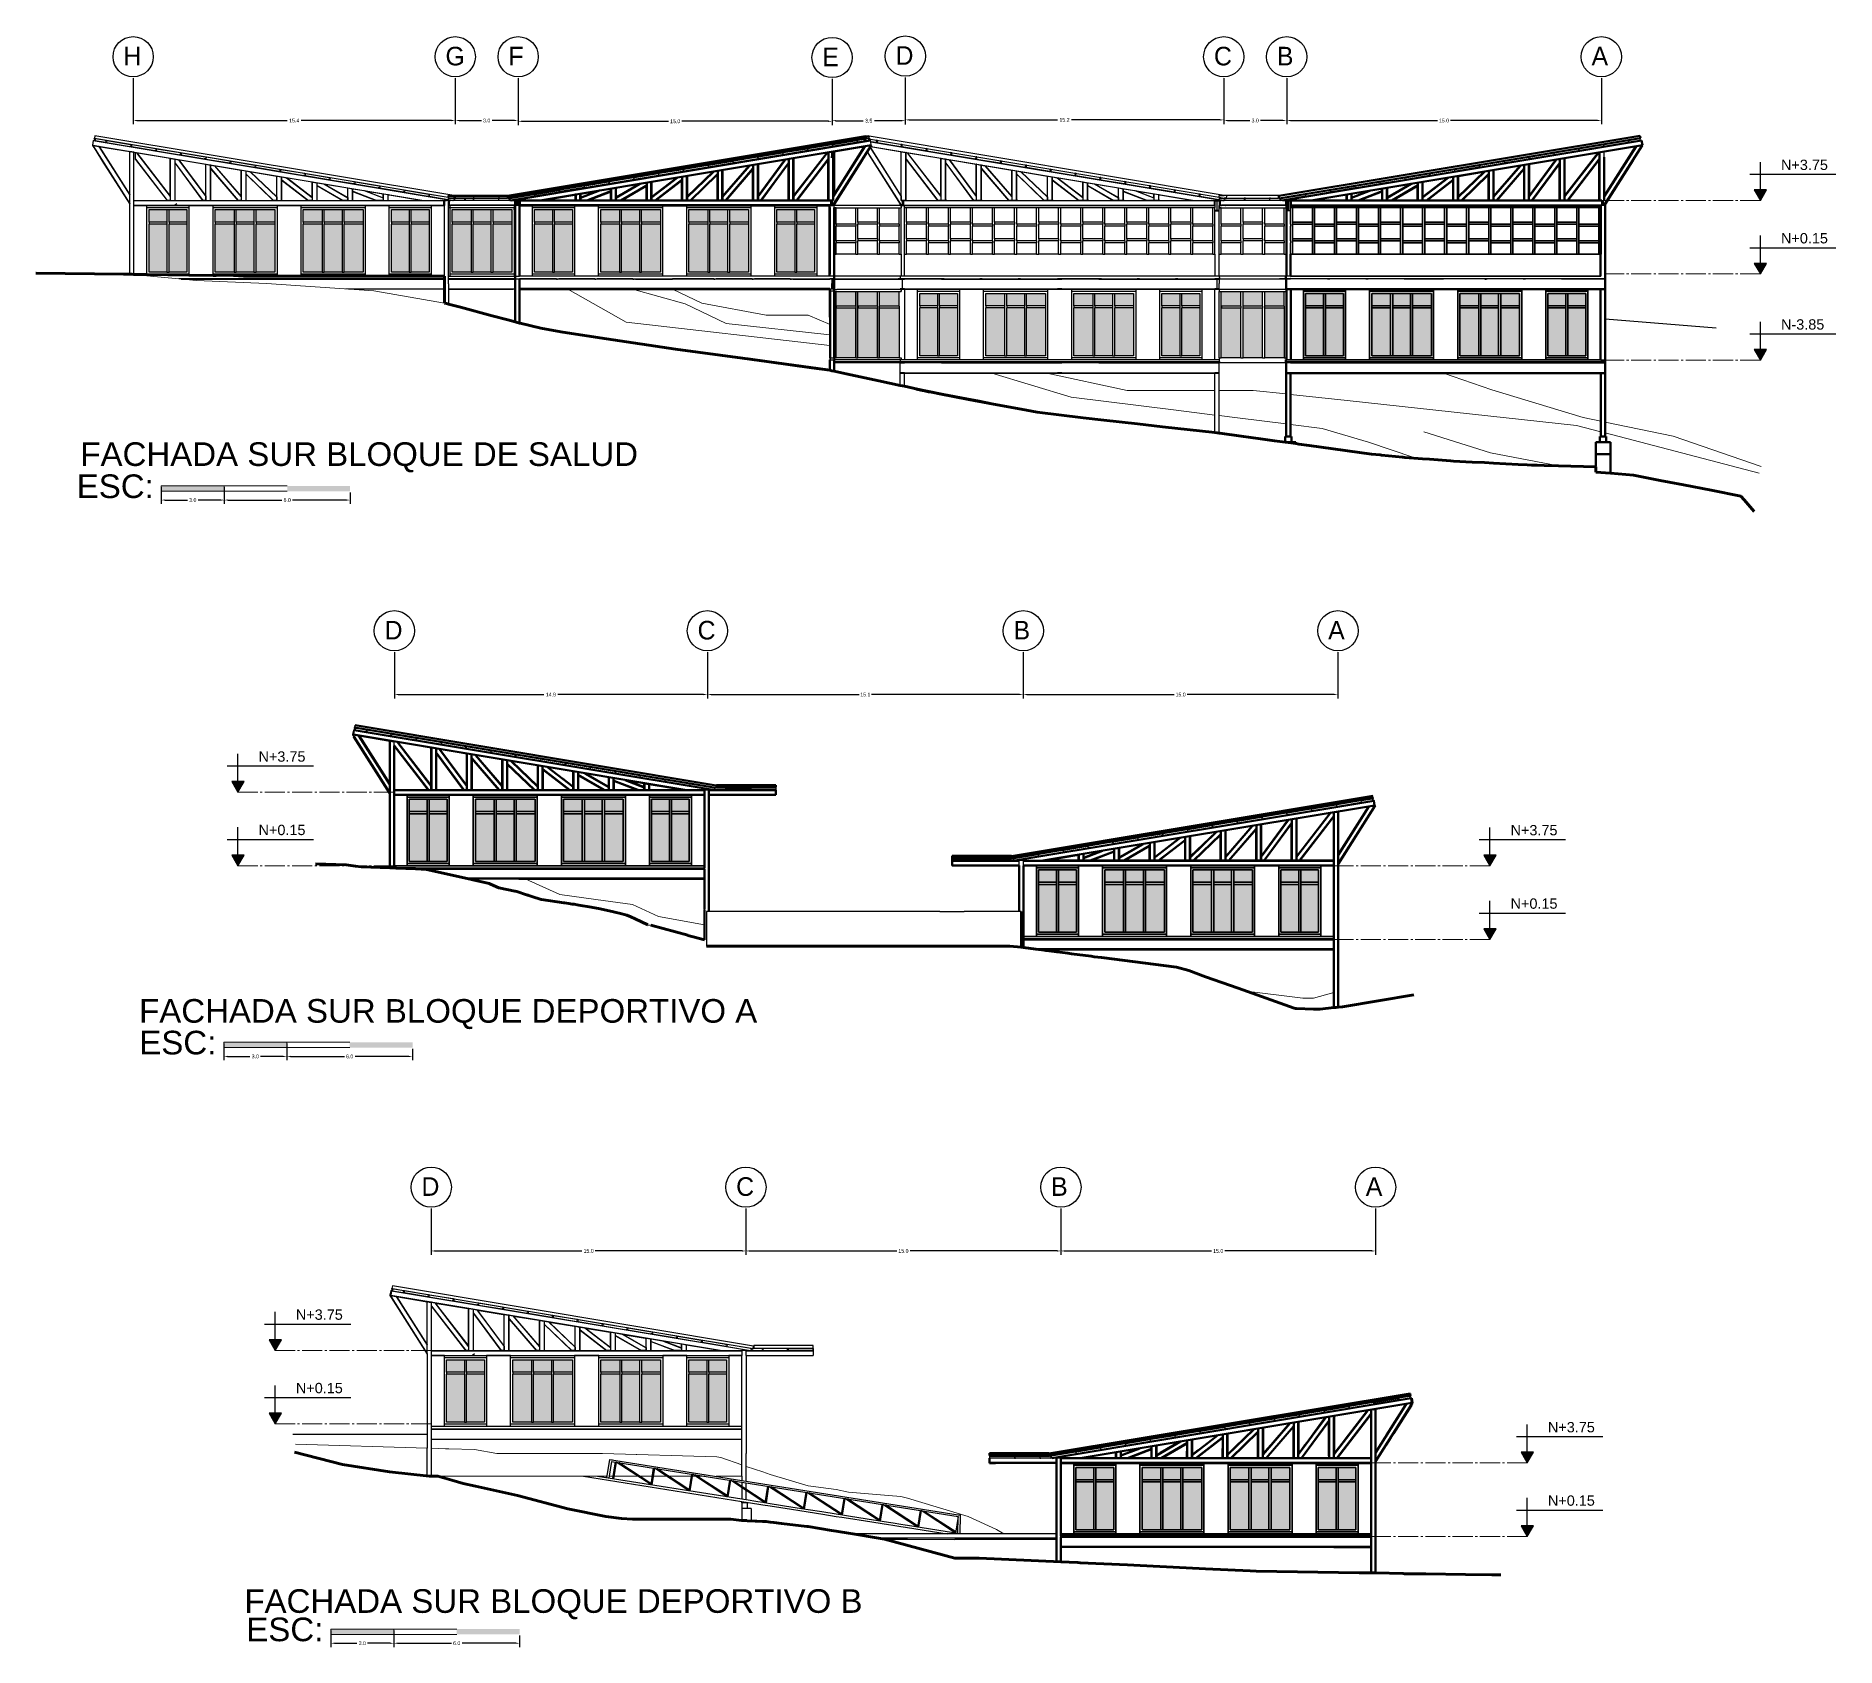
# Model space of a CAD drawing. Header units: metres. Extents: x -57 to 501, y 45 to 307.
# Drawn here: x -57.2 to 28.6, y 67.8 to 144.7 of the extents above; entities that cross this region are included whole.
import ezdxf

# ---------------------------------------------------------------- set-up
doc = ezdxf.new("R2010")
doc.units = ezdxf.units.M
doc.linetypes.add('ACAD_ISO04W100', pattern=[30, 24, -3, 0, -3])
doc.layers.add('Acotación', color=250, linetype='Continuous', lineweight=9)
doc.layers.add('Lámina', color=7, linetype='Continuous', lineweight=30)
doc.layers.add('atras', color=7, linetype='Continuous')
doc.layers.add('SectionCutEdges', color=7, linetype='Continuous')
doc.styles.add('Anotativo', font='arial.ttf')
doc.dimstyles.get("Standard").update_dxf_attribs({"dimtxt": 0.18, "dimasz": 0.18, "dimexe": 0.18, "dimexo": 0.0625, "dimgap": 0.09, "dimtad": 0, "dimtih": 1, "dimtoh": 1, "dimdec": 1, "dimzin": 0, "dimdsep": 46, "dimtxsty": 'Standard', "dimcen": 0.09, "dimadec": 0, "dimazin": 0, "dimtfac": 1, "dimtdec": 1, "dimtofl": 0, "dimtmove": 0, "dimatfit": 3, "dimfxl": 1, "dimtolj": 1, "dimtzin": 0, "dimarcsym": 0})

msp = doc.modelspace()

# ---------------------------------------------------------------- texts
at = {"layer": 'atras', "color": 252, "true_color": 0x939598, "style": 'Anotativo'}
for s, p in [('N+3.75', (26.018, 138.264)), ('N+0.15', (26.018, 134.764)), ('N-3.85', (26.018, 130.654)), ('N+3.75', (-46.557, 110.05)), ('N+0.15', (-46.557, 106.55)), ('N+3.75', (13.127, 106.539)), ('N+0.15', (13.127, 103.039)), ('N+3.75', (-44.777, 83.438)), ('N+0.15', (-44.777, 79.938)), ('N+3.75', (14.907, 78.072)), ('N+0.15', (14.907, 74.572))]:
    msp.add_text(s, height=0.4923, dxfattribs=at).set_placement(p)
at = {"layer": 'atras', "color": 252, "true_color": 0x939598, "char_height": 0.886, "attachment_point": 1}
for s, width, insert in [('D', 0.62671, (-16.194, 144.167)), ('H', 0.62671, (-53.002, 144.137)), ('G', 0.8858, (-37.647, 144.137)), ('F', 0.62671, (-34.647, 144.137)), ('E', 0.8858, (-19.683, 144.099)), ('C', 0.62671, (-1.014, 144.137)), ('B', 0.62671, (1.986, 144.137)), ('A', 0.62671, (16.986, 144.137)), ('D', 0.62671, (-40.55, 116.765)), ('C', 0.62671, (-25.63, 116.765)), ('B', 0.62671, (-10.569, 116.765)), ('A', 0.62671, (4.431, 116.765)), ('D', 0.62671, (-38.791, 90.235)), ('C', 0.62671, (-23.791, 90.235)), ('B', 0.62671, (-8.776, 90.235)), ('A', 0.62671, (6.224, 90.235))]:
    msp.add_mtext_dynamic_manual_height_columns(s, width=width, gutter_width=4.429, heights=[0], dxfattribs=dict(at, insert=insert))
at = {"layer": 'Lámina', "color": 7, "linetype": 'Continuous', "style": 'Anotativo'}
for s, height, p in [('FACHADA SUR BLOQUE DE SALUD', 1.12652, (-55.051, 124.153)), ('ESC:', 1.1265, (-55.224, 122.622)), ('FACHADA SUR BLOQUE DEPORTIVO A', 1.12652, (-52.251, 97.605)), ('ESC:', 1.1265, (-52.243, 96.093)), ('FACHADA SUR BLOQUE DEPORTIVO B', 1.12652, (-47.233, 69.465)), ('ESC:', 1.1265, (-47.141, 68.113))]:
    msp.add_text(s, height=height, dxfattribs=at).set_placement(p)

# ---------------------------------------------------------------- blocks, each defined once
blk = doc.blocks.new('*D31')
at = {"layer": 'atras', "color": 0, "lineweight": -2, "transparency": 16777216}
for p, q in [((-52.535, 142.643), (-52.535, 140.442)), ((-37.18, 142.643), (-37.18, 140.442)), ((-52.355, 140.622), (-45.187, 140.622)), ((-37.36, 140.622), (-44.527, 140.622))]:
    blk.add_line(p, q, dxfattribs=at)
at = {"layer": 'atras', "color": 0, "transparency": 16777216}
for points in [[(-52.355, 140.652), (-52.355, 140.592), (-52.535, 140.622)], [(-37.36, 140.652), (-37.36, 140.592), (-37.18, 140.622)]]:
    blk.add_solid(points, dxfattribs=at)
at = {"layer": 'Defpoints', "color": 0, "transparency": 16777216}
for p in [(-52.535, 142.706), (-37.18, 142.706), (-37.18, 140.622)]:
    blk.add_point(p, dxfattribs=at)
at = {"layer": 'atras', "color": 0, "transparency": 16777216, "insert": (-44.857, 140.622), "char_height": 0.18, "attachment_point": 5}
blk.add_mtext('\\A1;15.4', dxfattribs=at)
blk = doc.blocks.new('*D32')
at = {"layer": 'atras', "color": 0, "lineweight": -2, "transparency": 16777216}
for p, q in [((-37.18, 142.643), (-37.18, 140.442)), ((-34.18, 142.643), (-34.18, 140.442)), ((-37, 140.622), (-35.935, 140.622)), ((-34.36, 140.622), (-35.425, 140.622))]:
    blk.add_line(p, q, dxfattribs=at)
at = {"layer": 'atras', "color": 0, "transparency": 16777216}
for points in [[(-37, 140.652), (-37, 140.592), (-37.18, 140.622)], [(-34.36, 140.652), (-34.36, 140.592), (-34.18, 140.622)]]:
    blk.add_solid(points, dxfattribs=at)
at = {"layer": 'Defpoints', "color": 0, "transparency": 16777216}
for p in [(-37.18, 142.706), (-34.18, 142.706), (-34.18, 140.622)]:
    blk.add_point(p, dxfattribs=at)
at = {"layer": 'atras', "color": 0, "transparency": 16777216, "insert": (-35.68, 140.622), "char_height": 0.18, "attachment_point": 5}
blk.add_mtext('\\A1;3.0', dxfattribs=at)
blk = doc.blocks.new('*D26')
at = {"layer": 'atras', "color": 0, "lineweight": -2, "transparency": 16777216}
for p, q in [((-34.18, 142.643), (-34.18, 140.405)), ((-19.216, 142.605), (-19.216, 140.405)), ((-34, 140.585), (-27.013, 140.585)), ((-19.396, 140.585), (-26.383, 140.585))]:
    blk.add_line(p, q, dxfattribs=at)
at = {"layer": 'atras', "color": 0, "transparency": 16777216}
for points in [[(-34, 140.615), (-34, 140.555), (-34.18, 140.585)], [(-19.396, 140.615), (-19.396, 140.555), (-19.216, 140.585)]]:
    blk.add_solid(points, dxfattribs=at)
at = {"layer": 'Defpoints', "color": 0, "transparency": 16777216}
for p in [(-34.18, 142.706), (-19.216, 142.668), (-19.216, 140.585)]:
    blk.add_point(p, dxfattribs=at)
at = {"layer": 'atras', "color": 0, "transparency": 16777216, "insert": (-26.698, 140.585), "char_height": 0.18, "attachment_point": 5}
blk.add_mtext('\\A1;15.0', dxfattribs=at)
blk = doc.blocks.new('*D27')
at = {"layer": 'atras', "color": 0, "lineweight": -2, "transparency": 16777216}
for p, q in [((-19.216, 142.605), (-19.216, 140.435)), ((-15.727, 142.673), (-15.727, 140.435)), ((-19.036, 140.615), (-17.741, 140.615)), ((-15.907, 140.615), (-17.201, 140.615))]:
    blk.add_line(p, q, dxfattribs=at)
at = {"layer": 'atras', "color": 0, "transparency": 16777216}
for points in [[(-19.036, 140.645), (-19.036, 140.585), (-19.216, 140.615)], [(-15.907, 140.645), (-15.907, 140.585), (-15.727, 140.615)]]:
    blk.add_solid(points, dxfattribs=at)
at = {"layer": 'Defpoints', "color": 0, "transparency": 16777216}
for p in [(-19.216, 142.668), (-15.727, 142.736), (-15.727, 140.615)]:
    blk.add_point(p, dxfattribs=at)
at = {"layer": 'atras', "color": 0, "transparency": 16777216, "insert": (-17.471, 140.615), "char_height": 0.18, "attachment_point": 5}
blk.add_mtext('\\A1;3.5', dxfattribs=at)
blk = doc.blocks.new('*D28')
at = {"layer": 'atras', "color": 0, "lineweight": -2, "transparency": 16777216}
for p, q in [((-15.727, 142.673), (-15.727, 140.472)), ((-0.547, 142.643), (-0.547, 140.472)), ((-15.547, 140.652), (-8.467, 140.652)), ((-0.727, 140.652), (-7.807, 140.652))]:
    blk.add_line(p, q, dxfattribs=at)
at = {"layer": 'atras', "color": 0, "transparency": 16777216}
for points in [[(-15.547, 140.682), (-15.547, 140.622), (-15.727, 140.652)], [(-0.727, 140.682), (-0.727, 140.622), (-0.547, 140.652)]]:
    blk.add_solid(points, dxfattribs=at)
at = {"layer": 'Defpoints', "color": 0, "transparency": 16777216}
for p in [(-15.727, 142.736), (-0.547, 142.706), (-0.547, 140.652)]:
    blk.add_point(p, dxfattribs=at)
at = {"layer": 'atras', "color": 0, "transparency": 16777216, "insert": (-8.137, 140.652), "char_height": 0.18, "attachment_point": 5}
blk.add_mtext('\\A1;15.2', dxfattribs=at)
blk = doc.blocks.new('*D29')
at = {"layer": 'atras', "color": 0, "lineweight": -2, "transparency": 16777216}
for p, q in [((-0.547, 142.643), (-0.547, 140.442)), ((2.453, 142.643), (2.453, 140.442)), ((-0.367, 140.622), (0.698, 140.622)), ((2.273, 140.622), (1.208, 140.622))]:
    blk.add_line(p, q, dxfattribs=at)
at = {"layer": 'atras', "color": 0, "transparency": 16777216}
for points in [[(-0.367, 140.652), (-0.367, 140.592), (-0.547, 140.622)], [(2.273, 140.652), (2.273, 140.592), (2.453, 140.622)]]:
    blk.add_solid(points, dxfattribs=at)
at = {"layer": 'Defpoints', "color": 0, "transparency": 16777216}
for p in [(-0.547, 142.706), (2.453, 142.706), (2.453, 140.622)]:
    blk.add_point(p, dxfattribs=at)
at = {"layer": 'atras', "color": 0, "transparency": 16777216, "insert": (0.953, 140.622), "char_height": 0.18, "attachment_point": 5}
blk.add_mtext('\\A1;3.0', dxfattribs=at)
blk = doc.blocks.new('*D30')
at = {"layer": 'atras', "color": 0, "lineweight": -2, "transparency": 16777216}
for p, q in [((2.453, 142.643), (2.453, 140.442)), ((17.453, 142.643), (17.453, 140.442)), ((2.633, 140.622), (9.638, 140.622)), ((17.273, 140.622), (10.268, 140.622))]:
    blk.add_line(p, q, dxfattribs=at)
at = {"layer": 'atras', "color": 0, "transparency": 16777216}
for points in [[(2.633, 140.652), (2.633, 140.592), (2.453, 140.622)], [(17.273, 140.652), (17.273, 140.592), (17.453, 140.622)]]:
    blk.add_solid(points, dxfattribs=at)
at = {"layer": 'Defpoints', "color": 0, "transparency": 16777216}
for p in [(2.453, 142.706), (17.453, 142.706), (17.453, 140.622)]:
    blk.add_point(p, dxfattribs=at)
at = {"layer": 'atras', "color": 0, "transparency": 16777216, "insert": (9.953, 140.622), "char_height": 0.18, "attachment_point": 5}
blk.add_mtext('\\A1;15.0', dxfattribs=at)
blk = doc.blocks.new('*D33')
at = {"layer": 'atras', "color": 0, "lineweight": -2, "transparency": 16777216}
for p, q in [((-40.083, 115.271), (-40.083, 113.07)), ((-25.162, 115.271), (-25.162, 113.07)), ((-39.903, 113.25), (-32.952, 113.25)), ((-25.342, 113.25), (-32.292, 113.25))]:
    blk.add_line(p, q, dxfattribs=at)
at = {"layer": 'atras', "color": 0, "transparency": 16777216}
for points in [[(-39.903, 113.28), (-39.903, 113.22), (-40.083, 113.25)], [(-25.342, 113.28), (-25.342, 113.22), (-25.162, 113.25)]]:
    blk.add_solid(points, dxfattribs=at)
at = {"layer": 'Defpoints', "color": 0, "transparency": 16777216}
for p in [(-40.083, 115.334), (-25.162, 115.334), (-25.162, 113.25)]:
    blk.add_point(p, dxfattribs=at)
at = {"layer": 'atras', "color": 0, "transparency": 16777216, "insert": (-32.622, 113.25), "char_height": 0.18, "attachment_point": 5}
blk.add_mtext('\\A1;14.9', dxfattribs=at)
blk = doc.blocks.new('*D34')
at = {"layer": 'atras', "color": 0, "lineweight": -2, "transparency": 16777216}
for p, q in [((-25.162, 115.271), (-25.162, 113.07)), ((-10.102, 115.271), (-10.102, 113.07)), ((-24.982, 113.25), (-17.932, 113.25)), ((-10.282, 113.25), (-17.332, 113.25))]:
    blk.add_line(p, q, dxfattribs=at)
at = {"layer": 'atras', "color": 0, "transparency": 16777216}
for points in [[(-24.982, 113.28), (-24.982, 113.22), (-25.162, 113.25)], [(-10.282, 113.28), (-10.282, 113.22), (-10.102, 113.25)]]:
    blk.add_solid(points, dxfattribs=at)
at = {"layer": 'Defpoints', "color": 0, "transparency": 16777216}
for p in [(-25.162, 115.334), (-10.102, 115.334), (-10.102, 113.25)]:
    blk.add_point(p, dxfattribs=at)
at = {"layer": 'atras', "color": 0, "transparency": 16777216, "insert": (-17.632, 113.25), "char_height": 0.18, "attachment_point": 5}
blk.add_mtext('\\A1;15.1', dxfattribs=at)
blk = doc.blocks.new('*D35')
at = {"layer": 'atras', "color": 0, "lineweight": -2, "transparency": 16777216}
for p, q in [((-10.102, 115.271), (-10.102, 113.07)), ((4.898, 115.271), (4.898, 113.07)), ((-9.922, 113.25), (-2.917, 113.25)), ((4.718, 113.25), (-2.287, 113.25))]:
    blk.add_line(p, q, dxfattribs=at)
at = {"layer": 'atras', "color": 0, "transparency": 16777216}
for points in [[(-9.922, 113.28), (-9.922, 113.22), (-10.102, 113.25)], [(4.718, 113.28), (4.718, 113.22), (4.898, 113.25)]]:
    blk.add_solid(points, dxfattribs=at)
at = {"layer": 'Defpoints', "color": 0, "transparency": 16777216}
for p in [(-10.102, 115.334), (4.898, 115.334), (4.898, 113.25)]:
    blk.add_point(p, dxfattribs=at)
at = {"layer": 'atras', "color": 0, "transparency": 16777216, "insert": (-2.602, 113.25), "char_height": 0.18, "attachment_point": 5}
blk.add_mtext('\\A1;15.0', dxfattribs=at)
blk = doc.blocks.new('*D36')
at = {"layer": 'atras', "color": 0, "lineweight": -2, "transparency": 16777216}
for p, q in [((-38.324, 88.741), (-38.324, 86.54)), ((-23.324, 88.741), (-23.324, 86.54)), ((-38.144, 86.72), (-31.139, 86.72)), ((-23.504, 86.72), (-30.509, 86.72))]:
    blk.add_line(p, q, dxfattribs=at)
at = {"layer": 'atras', "color": 0, "transparency": 16777216}
for points in [[(-38.144, 86.75), (-38.144, 86.69), (-38.324, 86.72)], [(-23.504, 86.75), (-23.504, 86.69), (-23.324, 86.72)]]:
    blk.add_solid(points, dxfattribs=at)
at = {"layer": 'Defpoints', "color": 0, "transparency": 16777216}
for p in [(-38.324, 88.804), (-23.324, 88.804), (-23.324, 86.72)]:
    blk.add_point(p, dxfattribs=at)
at = {"layer": 'atras', "color": 0, "transparency": 16777216, "insert": (-30.824, 86.72), "char_height": 0.18, "attachment_point": 5}
blk.add_mtext('\\A1;15.0', dxfattribs=at)
blk = doc.blocks.new('*D37')
at = {"layer": 'atras', "color": 0, "lineweight": -2, "transparency": 16777216}
for p, q in [((-23.324, 88.741), (-23.324, 86.54)), ((-8.309, 88.741), (-8.309, 86.54)), ((-23.144, 86.72), (-16.131, 86.72)), ((-8.489, 86.72), (-15.501, 86.72))]:
    blk.add_line(p, q, dxfattribs=at)
at = {"layer": 'atras', "color": 0, "transparency": 16777216}
for points in [[(-23.144, 86.75), (-23.144, 86.69), (-23.324, 86.72)], [(-8.489, 86.75), (-8.489, 86.69), (-8.309, 86.72)]]:
    blk.add_solid(points, dxfattribs=at)
at = {"layer": 'Defpoints', "color": 0, "transparency": 16777216}
for p in [(-23.324, 88.804), (-8.309, 88.804), (-8.309, 86.72)]:
    blk.add_point(p, dxfattribs=at)
at = {"layer": 'atras', "color": 0, "transparency": 16777216, "insert": (-15.816, 86.72), "char_height": 0.18, "attachment_point": 5}
blk.add_mtext('\\A1;15.0', dxfattribs=at)
blk = doc.blocks.new('*D38')
at = {"layer": 'atras', "color": 0, "lineweight": -2, "transparency": 16777216}
for p, q in [((-8.309, 88.741), (-8.309, 86.54)), ((6.691, 88.741), (6.691, 86.54)), ((-8.129, 86.72), (-1.124, 86.72)), ((6.511, 86.72), (-0.494, 86.72))]:
    blk.add_line(p, q, dxfattribs=at)
at = {"layer": 'atras', "color": 0, "transparency": 16777216}
for points in [[(-8.129, 86.75), (-8.129, 86.69), (-8.309, 86.72)], [(6.511, 86.75), (6.511, 86.69), (6.691, 86.72)]]:
    blk.add_solid(points, dxfattribs=at)
at = {"layer": 'Defpoints', "color": 0, "transparency": 16777216}
for p in [(-8.309, 88.804), (6.691, 88.804), (6.691, 86.72)]:
    blk.add_point(p, dxfattribs=at)
at = {"layer": 'atras', "color": 0, "transparency": 16777216, "insert": (-0.809, 86.72), "char_height": 0.18, "attachment_point": 5}
blk.add_mtext('\\A1;15.0', dxfattribs=at)
blk = doc.blocks.new('*D82')
at = {"layer": 'Acotación', "color": 0, "lineweight": -2, "transparency": 16777216}
for p, q in [((-51.193, 123.137), (-51.193, 122.346)), ((-48.193, 123.137), (-48.193, 122.346)), ((-51.013, 122.526), (-49.948, 122.526)), ((-48.373, 122.526), (-49.438, 122.526))]:
    blk.add_line(p, q, dxfattribs=at)
at = {"layer": 'Acotación', "color": 0, "transparency": 16777216}
for points in [[(-51.013, 122.556), (-51.013, 122.496), (-51.193, 122.526)], [(-48.373, 122.556), (-48.373, 122.496), (-48.193, 122.526)]]:
    blk.add_solid(points, dxfattribs=at)
at = {"layer": 'Defpoints', "color": 0, "transparency": 16777216}
for p in [(-51.193, 123.199), (-48.193, 123.199), (-48.193, 122.526)]:
    blk.add_point(p, dxfattribs=at)
at = {"layer": 'Acotación', "color": 0, "transparency": 16777216, "insert": (-49.693, 122.526), "char_height": 0.18, "attachment_point": 5}
blk.add_mtext('\\A1;3.0', dxfattribs=at)
blk = doc.blocks.new('*D83')
at = {"layer": 'Acotación', "color": 0, "lineweight": -2, "transparency": 16777216}
for p, q in [((-48.193, 122.887), (-48.193, 122.346)), ((-42.193, 122.887), (-42.193, 122.346)), ((-48.013, 122.526), (-45.448, 122.526)), ((-42.373, 122.526), (-44.938, 122.526))]:
    blk.add_line(p, q, dxfattribs=at)
at = {"layer": 'Acotación', "color": 0, "transparency": 16777216}
for points in [[(-48.013, 122.556), (-48.013, 122.496), (-48.193, 122.526)], [(-42.373, 122.556), (-42.373, 122.496), (-42.193, 122.526)]]:
    blk.add_solid(points, dxfattribs=at)
at = {"layer": 'Defpoints', "color": 0, "transparency": 16777216}
for p in [(-48.193, 122.949), (-42.193, 122.949), (-42.193, 122.526)]:
    blk.add_point(p, dxfattribs=at)
at = {"layer": 'Acotación', "color": 0, "transparency": 16777216, "insert": (-45.193, 122.526), "char_height": 0.18, "attachment_point": 5}
blk.add_mtext('\\A1;6.0', dxfattribs=at)
blk = doc.blocks.new('*D84')
at = {"layer": 'Acotación', "color": 0, "lineweight": -2, "transparency": 16777216}
for p, q in [((-48.213, 96.608), (-48.213, 95.817)), ((-45.213, 96.608), (-45.213, 95.817)), ((-48.033, 95.997), (-46.968, 95.997)), ((-45.393, 95.997), (-46.458, 95.997))]:
    blk.add_line(p, q, dxfattribs=at)
at = {"layer": 'Acotación', "color": 0, "transparency": 16777216}
for points in [[(-48.033, 96.027), (-48.033, 95.967), (-48.213, 95.997)], [(-45.393, 96.027), (-45.393, 95.967), (-45.213, 95.997)]]:
    blk.add_solid(points, dxfattribs=at)
at = {"layer": 'Defpoints', "color": 0, "transparency": 16777216}
for p in [(-48.213, 96.671), (-45.213, 96.671), (-45.213, 95.997)]:
    blk.add_point(p, dxfattribs=at)
at = {"layer": 'Acotación', "color": 0, "transparency": 16777216, "insert": (-46.713, 95.997), "char_height": 0.18, "attachment_point": 5}
blk.add_mtext('\\A1;3.0', dxfattribs=at)
blk = doc.blocks.new('*D85')
at = {"layer": 'Acotación', "color": 0, "lineweight": -2, "transparency": 16777216}
for p, q in [((-45.213, 96.358), (-45.213, 95.817)), ((-39.213, 96.358), (-39.213, 95.817)), ((-45.033, 95.997), (-42.468, 95.997)), ((-39.393, 95.997), (-41.958, 95.997))]:
    blk.add_line(p, q, dxfattribs=at)
at = {"layer": 'Acotación', "color": 0, "transparency": 16777216}
for points in [[(-45.033, 96.027), (-45.033, 95.967), (-45.213, 95.997)], [(-39.393, 96.027), (-39.393, 95.967), (-39.213, 95.997)]]:
    blk.add_solid(points, dxfattribs=at)
at = {"layer": 'Defpoints', "color": 0, "transparency": 16777216}
for p in [(-45.213, 96.421), (-39.213, 96.421), (-39.213, 95.997)]:
    blk.add_point(p, dxfattribs=at)
at = {"layer": 'Acotación', "color": 0, "transparency": 16777216, "insert": (-42.213, 95.997), "char_height": 0.18, "attachment_point": 5}
blk.add_mtext('\\A1;6.0', dxfattribs=at)
blk = doc.blocks.new('*D86')
at = {"layer": 'Acotación', "color": 0, "lineweight": -2, "transparency": 16777216}
for p, q in [((-43.111, 68.628), (-43.111, 67.836)), ((-42.931, 68.016), (-41.866, 68.016)), ((-40.291, 68.016), (-41.356, 68.016)), ((-40.111, 68.628), (-40.111, 67.836))]:
    blk.add_line(p, q, dxfattribs=at)
at = {"layer": 'Acotación', "color": 0, "transparency": 16777216}
for points in [[(-42.931, 68.046), (-42.931, 67.986), (-43.111, 68.016)], [(-40.291, 68.046), (-40.291, 67.986), (-40.111, 68.016)]]:
    blk.add_solid(points, dxfattribs=at)
at = {"layer": 'Defpoints', "color": 0, "transparency": 16777216}
for p in [(-43.111, 68.69), (-40.111, 68.69), (-40.111, 68.016)]:
    blk.add_point(p, dxfattribs=at)
at = {"layer": 'Acotación', "color": 0, "transparency": 16777216, "insert": (-41.611, 68.016), "char_height": 0.18, "attachment_point": 5}
blk.add_mtext('\\A1;3.0', dxfattribs=at)
blk = doc.blocks.new('*D87')
at = {"layer": 'Acotación', "color": 0, "lineweight": -2, "transparency": 16777216}
for p, q in [((-40.111, 68.378), (-40.111, 67.836)), ((-39.931, 68.016), (-37.366, 68.016)), ((-34.291, 68.016), (-36.856, 68.016)), ((-34.111, 68.378), (-34.111, 67.836))]:
    blk.add_line(p, q, dxfattribs=at)
at = {"layer": 'Acotación', "color": 0, "transparency": 16777216}
for points in [[(-39.931, 68.046), (-39.931, 67.986), (-40.111, 68.016)], [(-34.291, 68.046), (-34.291, 67.986), (-34.111, 68.016)]]:
    blk.add_solid(points, dxfattribs=at)
at = {"layer": 'Defpoints', "color": 0, "transparency": 16777216}
for p in [(-40.111, 68.44), (-34.111, 68.44), (-34.111, 68.016)]:
    blk.add_point(p, dxfattribs=at)
at = {"layer": 'Acotación', "color": 0, "transparency": 16777216, "insert": (-37.111, 68.016), "char_height": 0.18, "attachment_point": 5}
blk.add_mtext('\\A1;6.0', dxfattribs=at)

# ---------------------------------------------------------------- dimensions: what is measured, and where the dimension line sits
at = {"layer": 'Acotación'}
for base, p1, p2, picture, middle in [((-48.193, 122.526), (-51.193, 123.199), (-48.193, 123.199), '*D82', (-49.693, 122.526)), ((-42.193, 122.526), (-48.193, 122.949), (-42.193, 122.949), '*D83', (-45.193, 122.526)), ((-45.213, 95.997), (-48.213, 96.671), (-45.213, 96.671), '*D84', (-46.713, 95.997)), ((-39.213, 95.997), (-45.213, 96.421), (-39.213, 96.421), '*D85', (-42.213, 95.997)), ((-40.111, 68.016), (-43.111, 68.69), (-40.111, 68.69), '*D86', (-41.611, 68.016)), ((-34.111, 68.016), (-40.111, 68.44), (-34.111, 68.44), '*D87', (-37.111, 68.016))]:
    dim = msp.add_linear_dim(base=base, p1=p1, p2=p2, dimstyle='Standard', dxfattribs=at)
    dim.commit()
    dim.dimension.update_dxf_attribs({"geometry": picture, "text_midpoint": middle})
at = {"layer": 'atras', "color": 252, "true_color": 0x939598}
for base, p1, p2, picture, middle in [((-37.18, 140.622), (-52.535, 142.706), (-37.18, 142.706), '*D31', (-44.857, 140.622)), ((-34.18, 140.622), (-37.18, 142.706), (-34.18, 142.706), '*D32', (-35.68, 140.622)), ((-19.216, 140.585), (-34.18, 142.706), (-19.216, 142.668), '*D26', (-26.698, 140.585)), ((-15.727, 140.615), (-19.216, 142.668), (-15.727, 142.736), '*D27', (-17.471, 140.615)), ((-0.547, 140.652), (-15.727, 142.736), (-0.547, 142.706), '*D28', (-8.137, 140.652)), ((2.453, 140.622), (-0.547, 142.706), (2.453, 142.706), '*D29', (0.953, 140.622)), ((17.453, 140.622), (2.453, 142.706), (17.453, 142.706), '*D30', (9.953, 140.622)), ((-25.162, 113.25), (-40.083, 115.334), (-25.162, 115.334), '*D33', (-32.622, 113.25)), ((-10.102, 113.25), (-25.162, 115.334), (-10.102, 115.334), '*D34', (-17.632, 113.25)), ((4.898, 113.25), (-10.102, 115.334), (4.898, 115.334), '*D35', (-2.602, 113.25)), ((-23.324, 86.72), (-38.324, 88.804), (-23.324, 88.804), '*D36', (-30.824, 86.72)), ((-8.309, 86.72), (-23.324, 88.804), (-8.309, 88.804), '*D37', (-15.816, 86.72)), ((6.691, 86.72), (-8.309, 88.804), (6.691, 88.804), '*D38', (-0.809, 86.72))]:
    dim = msp.add_linear_dim(base=base, p1=p1, p2=p2, dimstyle='Standard', dxfattribs=at)
    dim.commit()
    dim.dimension.update_dxf_attribs({"geometry": picture, "text_midpoint": middle})

# ---------------------------------------------------------------- hatches: boundary and pattern name
h = msp.add_hatch(color=256)
h.dxf.hatch_style = 1
h.set_gradient(color1=(147, 149, 152), name='HEMISPHERICAL')
h.paths.add_polyline_path([(-50.926, 136.374), (-51.776, 136.374), (-51.776, 135.78), (-50.926, 135.78)])
h.paths.add_polyline_path([(-49.976, 136.374), (-50.826, 136.374), (-50.826, 135.78), (-49.976, 135.78)])
h.paths.add_polyline_path([(-50.926, 135.68), (-51.776, 135.68), (-51.776, 133.4), (-50.926, 133.4)])
h.paths.add_polyline_path([(-49.976, 135.68), (-50.826, 135.68), (-50.826, 133.4), (-49.976, 133.4)])
h.paths.add_polyline_path([(-47.726, 136.374), (-48.626, 136.374), (-48.626, 135.78), (-47.726, 135.78)])
h.paths.add_polyline_path([(-46.776, 136.374), (-47.626, 136.374), (-47.626, 135.78), (-46.776, 135.78)])
h.paths.add_polyline_path([(-45.776, 136.374), (-46.676, 136.374), (-46.676, 135.78), (-45.776, 135.78)])
h.paths.add_polyline_path([(-47.726, 135.68), (-48.626, 135.68), (-48.626, 133.4), (-47.726, 133.4)])
h.paths.add_polyline_path([(-46.776, 135.68), (-47.626, 135.68), (-47.626, 133.4), (-46.776, 133.4)])
h.paths.add_polyline_path([(-45.776, 135.68), (-46.676, 135.68), (-46.676, 133.4), (-45.776, 133.4)])
h.paths.add_polyline_path([(-43.526, 136.374), (-44.426, 136.374), (-44.426, 135.78), (-43.526, 135.78)])
h.paths.add_polyline_path([(-42.576, 136.374), (-43.426, 136.374), (-43.426, 135.78), (-42.576, 135.78)])
h.paths.add_polyline_path([(-41.576, 136.374), (-42.476, 136.374), (-42.476, 135.78), (-41.576, 135.78)])
h.paths.add_polyline_path([(-43.526, 135.68), (-44.426, 135.68), (-44.426, 133.4), (-43.526, 133.4)])
h.paths.add_polyline_path([(-42.576, 135.68), (-43.426, 135.68), (-43.426, 133.4), (-42.576, 133.4)])
h.paths.add_polyline_path([(-41.576, 135.68), (-42.476, 135.68), (-42.476, 133.4), (-41.576, 133.4)])
h.paths.add_polyline_path([(-39.376, 136.374), (-40.226, 136.374), (-40.226, 135.78), (-39.376, 135.78)])
h.paths.add_polyline_path([(-38.426, 136.374), (-39.276, 136.374), (-39.276, 135.78), (-38.426, 135.78)])
h.paths.add_polyline_path([(-39.376, 135.68), (-40.226, 135.68), (-40.226, 133.4), (-39.376, 133.4)])
h.paths.add_polyline_path([(-38.426, 135.68), (-39.276, 135.68), (-39.276, 133.4), (-38.426, 133.4)])
h.paths.add_polyline_path([(-36.429, 136.374), (-37.329, 136.374), (-37.329, 135.78), (-36.429, 135.78)])
h.paths.add_polyline_path([(-35.479, 136.374), (-36.329, 136.374), (-36.329, 135.78), (-35.479, 135.78)])
h.paths.add_polyline_path([(-34.479, 136.374), (-35.379, 136.374), (-35.379, 135.78), (-34.479, 135.78)])
h.paths.add_polyline_path([(-36.429, 135.68), (-37.329, 135.68), (-37.329, 133.4), (-36.429, 133.4)])
h.paths.add_polyline_path([(-35.479, 135.68), (-36.329, 135.68), (-36.329, 133.4), (-35.479, 133.4)])
h.paths.add_polyline_path([(-34.479, 135.68), (-35.379, 135.68), (-35.379, 133.4), (-34.479, 133.4)])
h.paths.add_polyline_path([(-32.548, 136.374), (-33.398, 136.374), (-33.398, 135.78), (-32.548, 135.78)])
h.paths.add_polyline_path([(-31.598, 136.374), (-32.448, 136.374), (-32.448, 135.78), (-31.598, 135.78)])
h.paths.add_polyline_path([(-32.548, 135.68), (-33.398, 135.68), (-33.398, 133.4), (-32.548, 133.4)])
h.paths.add_polyline_path([(-31.598, 135.68), (-32.448, 135.68), (-32.448, 133.4), (-31.598, 133.4)])
h.paths.add_polyline_path([(-29.348, 136.374), (-30.248, 136.374), (-30.248, 135.78), (-29.348, 135.78)])
h.paths.add_polyline_path([(-28.398, 136.374), (-29.248, 136.374), (-29.248, 135.78), (-28.398, 135.78)])
h.paths.add_polyline_path([(-27.398, 136.374), (-28.298, 136.374), (-28.298, 135.78), (-27.398, 135.78)])
h.paths.add_polyline_path([(-29.348, 135.68), (-30.248, 135.68), (-30.248, 133.4), (-29.348, 133.4)])
h.paths.add_polyline_path([(-28.398, 135.68), (-29.248, 135.68), (-29.248, 133.4), (-28.398, 133.4)])
h.paths.add_polyline_path([(-27.398, 135.68), (-28.298, 135.68), (-28.298, 133.4), (-27.398, 133.4)])
h.paths.add_polyline_path([(-25.148, 136.374), (-26.048, 136.374), (-26.048, 135.78), (-25.148, 135.78)])
h.paths.add_polyline_path([(-24.198, 136.374), (-25.048, 136.374), (-25.048, 135.78), (-24.198, 135.78)])
h.paths.add_polyline_path([(-23.198, 136.374), (-24.098, 136.374), (-24.098, 135.78), (-23.198, 135.78)])
h.paths.add_polyline_path([(-25.148, 135.68), (-26.048, 135.68), (-26.048, 133.4), (-25.148, 133.4)])
h.paths.add_polyline_path([(-24.198, 135.68), (-25.048, 135.68), (-25.048, 133.4), (-24.198, 133.4)])
h.paths.add_polyline_path([(-23.198, 135.68), (-24.098, 135.68), (-24.098, 133.4), (-23.198, 133.4)])
h.paths.add_polyline_path([(-20.998, 136.374), (-21.848, 136.374), (-21.848, 135.78), (-20.998, 135.78)])
h.paths.add_polyline_path([(-20.048, 136.374), (-20.898, 136.374), (-20.898, 135.78), (-20.048, 135.78)])
h.paths.add_polyline_path([(-20.998, 135.68), (-21.848, 135.68), (-21.848, 133.4), (-20.998, 133.4)])
h.paths.add_polyline_path([(-20.048, 135.68), (-20.898, 135.68), (-20.898, 133.4), (-20.048, 133.4)])
h = msp.add_hatch(color=256)
h.dxf.hatch_style = 1
h.set_gradient(color1=(147, 149, 152), name='HEMISPHERICAL')
h.paths.add_polyline_path([(-18.093, 132.469), (-19.023, 132.469), (-19.023, 131.775), (-19.017, 131.775), (-18.093, 131.775)])
h.paths.add_polyline_path([(-17.064, 132.469), (-17.987, 132.469), (-17.987, 131.775), (-17.981, 131.775), (-17.064, 131.775)])
h.paths.add_polyline_path([(-16.035, 132.469), (-16.952, 132.469), (-16.952, 131.775), (-16.035, 131.775)])
h.paths.add_polyline_path([(-18.093, 131.447), (-18.093, 131.606), (-18.093, 131.675), (-19.017, 131.675), (-19.023, 131.675), (-19.023, 129.304), (-18.093, 129.304), (-18.093, 129.716), (-18.093, 129.834), (-18.093, 130.716)])
h.paths.add_polyline_path([(-17.058, 131.621), (-17.058, 131.675), (-17.981, 131.675), (-17.987, 131.675), (-17.987, 129.304), (-17.058, 129.304), (-17.058, 129.572), (-17.058, 131.003)])
h.paths.add_polyline_path([(-16.023, 131.675), (-16.952, 131.675), (-16.952, 129.304), (-16.023, 129.304)])
h.paths.add_polyline_path([(-14.192, 132.379), (-15.042, 132.379), (-15.042, 131.784), (-14.192, 131.784)])
h.paths.add_polyline_path([(-13.242, 132.379), (-14.092, 132.379), (-14.092, 131.784), (-13.242, 131.784)])
h.paths.add_polyline_path([(-14.192, 131.684), (-15.042, 131.684), (-15.042, 129.404), (-14.192, 129.404)])
h.paths.add_polyline_path([(-13.242, 131.684), (-14.092, 131.684), (-14.092, 129.404), (-13.242, 129.404)])
h.paths.add_polyline_path([(-10.992, 132.379), (-11.892, 132.379), (-11.892, 131.784), (-10.992, 131.784)])
h.paths.add_polyline_path([(-10.042, 132.379), (-10.892, 132.379), (-10.892, 131.784), (-10.042, 131.784)])
h.paths.add_polyline_path([(-9.042, 132.379), (-9.942, 132.379), (-9.942, 131.784), (-9.042, 131.784)])
h.paths.add_polyline_path([(-10.992, 131.684), (-11.892, 131.684), (-11.892, 129.404), (-10.992, 129.404)])
h.paths.add_polyline_path([(-10.042, 131.684), (-10.892, 131.684), (-10.892, 129.404), (-10.042, 129.404)])
h.paths.add_polyline_path([(-9.042, 131.684), (-9.942, 131.684), (-9.942, 129.404), (-9.042, 129.404)])
h.paths.add_polyline_path([(-6.792, 132.379), (-7.692, 132.379), (-7.692, 131.784), (-6.792, 131.784)])
h.paths.add_polyline_path([(-5.842, 132.379), (-6.692, 132.379), (-6.692, 131.784), (-5.842, 131.784)])
h.paths.add_polyline_path([(-4.842, 132.379), (-5.742, 132.379), (-5.742, 131.784), (-4.842, 131.784)])
h.paths.add_polyline_path([(-6.792, 131.684), (-7.692, 131.684), (-7.692, 129.404), (-6.792, 129.404)])
h.paths.add_polyline_path([(-5.842, 131.684), (-6.692, 131.684), (-6.692, 129.404), (-5.842, 129.404)])
h.paths.add_polyline_path([(-4.842, 131.684), (-5.742, 131.684), (-5.742, 129.404), (-4.842, 129.404)])
h.paths.add_polyline_path([(-2.642, 132.379), (-3.492, 132.379), (-3.492, 131.784), (-2.642, 131.784)])
h.paths.add_polyline_path([(-1.692, 132.379), (-2.542, 132.379), (-2.542, 131.784), (-1.692, 131.784)])
h.paths.add_polyline_path([(-2.642, 131.684), (-3.492, 131.684), (-3.492, 129.404), (-2.642, 129.404)])
h.paths.add_polyline_path([(-1.692, 131.684), (-2.542, 131.684), (-2.542, 129.404), (-1.692, 129.404)])
h.paths.add_polyline_path([(0.273, 132.469), (0.267, 132.469), (-0.663, 132.469), (-0.663, 131.775), (-0.657, 131.775), (0.273, 131.775)])
h.paths.add_polyline_path([(1.308, 132.469), (1.296, 132.469), (0.373, 132.469), (0.373, 131.775), (0.379, 131.775), (1.296, 131.775), (1.308, 131.775)])
h.paths.add_polyline_path([(2.325, 132.469), (1.408, 132.469), (1.408, 131.775), (2.325, 131.775)])
h.paths.add_polyline_path([(0.273, 131.24), (0.273, 131.457), (0.273, 131.675), (0.267, 131.675), (-0.663, 131.675), (-0.663, 129.304), (0.273, 129.304), (0.273, 129.415), (0.273, 130.302), (0.273, 130.716)])
h.paths.add_polyline_path([(1.308, 131.473), (1.308, 131.584), (1.308, 131.675), (1.302, 131.675), (0.373, 131.675), (0.373, 129.304), (1.308, 129.304), (1.308, 130.568), (1.308, 130.716)])
h.paths.add_polyline_path([(2.337, 131.675), (1.408, 131.675), (1.408, 129.304), (2.337, 129.304)])
h.paths.add_polyline_path([(4.208, 132.379), (3.358, 132.379), (3.358, 131.784), (4.208, 131.784)])
h.paths.add_polyline_path([(5.158, 132.379), (4.308, 132.379), (4.308, 131.784), (5.158, 131.784)])
h.paths.add_polyline_path([(4.208, 131.684), (3.358, 131.684), (3.358, 129.404), (4.208, 129.404)])
h.paths.add_polyline_path([(5.158, 131.684), (4.308, 131.684), (4.308, 129.404), (5.158, 129.404)])
h.paths.add_polyline_path([(7.408, 132.379), (6.508, 132.379), (6.508, 131.784), (7.408, 131.784)])
h.paths.add_polyline_path([(8.358, 132.379), (7.508, 132.379), (7.508, 131.784), (8.358, 131.784)])
h.paths.add_polyline_path([(9.358, 132.379), (8.458, 132.379), (8.458, 131.784), (9.358, 131.784)])
h.paths.add_polyline_path([(7.408, 131.684), (6.508, 131.684), (6.508, 129.404), (7.408, 129.404)])
h.paths.add_polyline_path([(8.358, 131.684), (7.508, 131.684), (7.508, 129.404), (8.358, 129.404)])
h.paths.add_polyline_path([(9.358, 131.684), (8.458, 131.684), (8.458, 129.404), (9.358, 129.404)])
h.paths.add_polyline_path([(11.608, 132.379), (10.708, 132.379), (10.708, 131.784), (11.608, 131.784)])
h.paths.add_polyline_path([(12.558, 132.379), (11.708, 132.379), (11.708, 131.784), (12.558, 131.784)])
h.paths.add_polyline_path([(13.558, 132.379), (12.658, 132.379), (12.658, 131.784), (13.558, 131.784)])
h.paths.add_polyline_path([(11.608, 131.684), (10.708, 131.684), (10.708, 129.404), (11.608, 129.404)])
h.paths.add_polyline_path([(12.558, 131.684), (11.708, 131.684), (11.708, 129.404), (12.558, 129.404)])
h.paths.add_polyline_path([(13.558, 131.684), (12.658, 131.684), (12.658, 129.404), (13.558, 129.404)])
h.paths.add_polyline_path([(15.758, 132.379), (14.908, 132.379), (14.908, 131.784), (15.758, 131.784)])
h.paths.add_polyline_path([(16.708, 132.379), (15.858, 132.379), (15.858, 131.784), (16.708, 131.784)])
h.paths.add_polyline_path([(15.758, 131.684), (14.908, 131.684), (14.908, 129.404), (15.758, 129.404)])
h.paths.add_polyline_path([(16.708, 131.684), (15.858, 131.684), (15.858, 129.404), (16.708, 129.404)])
h = msp.add_hatch(color=256)
h.dxf.hatch_style = 1
h.set_gradient(color1=(147, 149, 152), name='HEMISPHERICAL')
h.paths.add_polyline_path([(-38.523, 108.265), (-39.373, 108.265), (-39.373, 107.671), (-38.523, 107.671)])
h.paths.add_polyline_path([(-37.573, 108.265), (-38.423, 108.265), (-38.423, 107.671), (-37.573, 107.671)])
h.paths.add_polyline_path([(-38.523, 107.571), (-39.373, 107.571), (-39.373, 105.291), (-38.523, 105.291)])
h.paths.add_polyline_path([(-37.573, 107.571), (-38.423, 107.571), (-38.423, 105.291), (-37.573, 105.291)])
h.paths.add_polyline_path([(-35.323, 108.265), (-36.223, 108.265), (-36.223, 107.671), (-35.323, 107.671)])
h.paths.add_polyline_path([(-34.373, 108.265), (-35.223, 108.265), (-35.223, 107.671), (-34.373, 107.671)])
h.paths.add_polyline_path([(-33.373, 108.265), (-34.273, 108.265), (-34.273, 107.671), (-33.373, 107.671)])
h.paths.add_polyline_path([(-35.323, 107.571), (-36.223, 107.571), (-36.223, 105.291), (-35.323, 105.291)])
h.paths.add_polyline_path([(-34.373, 107.571), (-35.223, 107.571), (-35.223, 105.291), (-34.373, 105.291)])
h.paths.add_polyline_path([(-33.373, 107.571), (-34.273, 107.571), (-34.273, 105.291), (-33.373, 105.291)])
h.paths.add_polyline_path([(-31.123, 108.265), (-32.023, 108.265), (-32.023, 107.671), (-31.123, 107.671)])
h.paths.add_polyline_path([(-30.173, 108.265), (-31.023, 108.265), (-31.023, 107.671), (-30.173, 107.671)])
h.paths.add_polyline_path([(-29.173, 108.265), (-30.073, 108.265), (-30.073, 107.671), (-29.173, 107.671)])
h.paths.add_polyline_path([(-26.973, 108.265), (-27.823, 108.265), (-27.823, 107.671), (-26.973, 107.671)])
h.paths.add_polyline_path([(-26.023, 108.265), (-26.873, 108.265), (-26.873, 107.671), (-26.023, 107.671)])
h.paths.add_polyline_path([(-31.123, 107.571), (-32.023, 107.571), (-32.023, 105.291), (-31.123, 105.291)])
h.paths.add_polyline_path([(-30.173, 107.571), (-31.023, 107.571), (-31.023, 105.291), (-30.173, 105.291)])
h.paths.add_polyline_path([(-29.173, 107.571), (-30.073, 107.571), (-30.073, 105.291), (-29.173, 105.291)])
h.paths.add_polyline_path([(-26.973, 107.571), (-27.823, 107.571), (-27.823, 105.291), (-26.973, 105.291)])
h.paths.add_polyline_path([(-26.023, 107.571), (-26.873, 107.571), (-26.873, 105.291), (-26.023, 105.291)])
h = msp.add_hatch(color=256)
h.dxf.hatch_style = 1
h.set_gradient(color1=(147, 149, 152), name='HEMISPHERICAL')
h.paths.add_polyline_path([(-8.523, 104.895), (-9.373, 104.895), (-9.373, 104.301), (-8.523, 104.301)])
h.paths.add_polyline_path([(-7.573, 104.895), (-8.423, 104.895), (-8.423, 104.301), (-7.573, 104.301)])
h.paths.add_polyline_path([(-8.523, 104.201), (-9.373, 104.201), (-9.373, 101.921), (-8.523, 101.921)])
h.paths.add_polyline_path([(-7.573, 104.201), (-8.423, 104.201), (-8.423, 101.921), (-7.573, 101.921)])
h.paths.add_polyline_path([(-5.323, 104.895), (-6.223, 104.895), (-6.223, 104.301), (-5.323, 104.301)])
h.paths.add_polyline_path([(-4.373, 104.895), (-5.223, 104.895), (-5.223, 104.301), (-4.373, 104.301)])
h.paths.add_polyline_path([(-3.373, 104.895), (-4.273, 104.895), (-4.273, 104.301), (-3.373, 104.301)])
h.paths.add_polyline_path([(-5.323, 104.201), (-6.223, 104.201), (-6.223, 101.921), (-5.323, 101.921)])
h.paths.add_polyline_path([(-4.373, 104.201), (-5.223, 104.201), (-5.223, 101.921), (-4.373, 101.921)])
h.paths.add_polyline_path([(-3.373, 104.201), (-4.273, 104.201), (-4.273, 101.921), (-3.373, 101.921)])
h.paths.add_polyline_path([(-1.123, 104.895), (-2.023, 104.895), (-2.023, 104.301), (-1.123, 104.301)])
h.paths.add_polyline_path([(-0.173, 104.895), (-1.023, 104.895), (-1.023, 104.301), (-0.173, 104.301)])
h.paths.add_polyline_path([(0.827, 104.895), (-0.073, 104.895), (-0.073, 104.301), (0.827, 104.301)])
h.paths.add_polyline_path([(-1.123, 104.201), (-2.023, 104.201), (-2.023, 101.921), (-1.123, 101.921)])
h.paths.add_polyline_path([(-0.173, 104.201), (-1.023, 104.201), (-1.023, 101.921), (-0.173, 101.921)])
h.paths.add_polyline_path([(0.827, 104.201), (-0.073, 104.201), (-0.073, 101.921), (0.827, 101.921)])
h.paths.add_polyline_path([(3.027, 104.895), (2.177, 104.895), (2.177, 104.301), (3.027, 104.301)])
h.paths.add_polyline_path([(3.977, 104.895), (3.127, 104.895), (3.127, 104.301), (3.977, 104.301)])
h.paths.add_polyline_path([(3.027, 104.201), (2.177, 104.201), (2.177, 101.921), (3.027, 101.921)])
h.paths.add_polyline_path([(3.977, 104.201), (3.127, 104.201), (3.127, 101.921), (3.977, 101.921)])
at = {"true_color": 0x939598}
h = msp.add_hatch(color=252, dxfattribs=at)
h.dxf.hatch_style = 1
h.set_gradient(color1=(147, 149, 152), name='HEMISPHERICAL')
h.paths.add_polyline_path([(-36.743, 81.533), (-37.593, 81.533), (-37.593, 80.939), (-36.743, 80.939)])
h.paths.add_polyline_path([(-35.793, 81.533), (-36.643, 81.533), (-36.643, 80.939), (-35.793, 80.939)])
h.paths.add_polyline_path([(-36.743, 80.839), (-37.593, 80.839), (-37.593, 78.559), (-36.743, 78.559)])
h.paths.add_polyline_path([(-35.793, 80.839), (-36.643, 80.839), (-36.643, 78.559), (-35.793, 78.559)])
h.paths.add_polyline_path([(-33.543, 81.533), (-34.443, 81.533), (-34.443, 80.939), (-33.543, 80.939)])
h.paths.add_polyline_path([(-32.593, 81.533), (-33.443, 81.533), (-33.443, 80.939), (-32.593, 80.939)])
h.paths.add_polyline_path([(-31.593, 81.533), (-32.493, 81.533), (-32.493, 80.939), (-31.593, 80.939)])
h.paths.add_polyline_path([(-33.543, 80.839), (-34.443, 80.839), (-34.443, 78.559), (-33.543, 78.559)])
h.paths.add_polyline_path([(-32.593, 80.839), (-33.443, 80.839), (-33.443, 78.559), (-32.593, 78.559)])
h.paths.add_polyline_path([(-31.593, 80.839), (-32.493, 80.839), (-32.493, 78.559), (-31.593, 78.559)])
h.paths.add_polyline_path([(-29.343, 81.533), (-30.243, 81.533), (-30.243, 80.939), (-29.343, 80.939)])
h.paths.add_polyline_path([(-28.393, 81.533), (-29.243, 81.533), (-29.243, 80.939), (-28.393, 80.939)])
h.paths.add_polyline_path([(-27.393, 81.533), (-28.293, 81.533), (-28.293, 80.939), (-27.393, 80.939)])
h.paths.add_polyline_path([(-29.343, 80.839), (-30.243, 80.839), (-30.243, 78.559), (-29.343, 78.559)])
h.paths.add_polyline_path([(-28.393, 80.839), (-29.243, 80.839), (-29.243, 78.559), (-28.393, 78.559)])
h.paths.add_polyline_path([(-27.393, 80.839), (-28.293, 80.839), (-28.293, 78.559), (-27.393, 78.559)])
h.paths.add_polyline_path([(-25.193, 81.533), (-26.043, 81.533), (-26.043, 80.939), (-25.193, 80.939)])
h.paths.add_polyline_path([(-24.243, 81.533), (-25.093, 81.533), (-25.093, 80.939), (-24.243, 80.939)])
h.paths.add_polyline_path([(-24.243, 80.839), (-25.093, 80.839), (-25.093, 78.559), (-24.243, 78.559)])
h.paths.add_polyline_path([(-25.193, 80.839), (-26.043, 80.839), (-26.043, 78.559), (-25.193, 78.559)])
h = msp.add_hatch(color=256)
h.dxf.hatch_style = 1
h.set_gradient(color1=(147, 149, 152), name='HEMISPHERICAL')
h.paths.add_polyline_path([(-6.743, 76.403), (-7.593, 76.403), (-7.593, 75.809), (-6.743, 75.809)])
h.paths.add_polyline_path([(-5.793, 76.403), (-6.643, 76.403), (-6.643, 75.809), (-5.793, 75.809)])
h.paths.add_polyline_path([(-6.743, 75.709), (-7.593, 75.709), (-7.593, 73.429), (-6.743, 73.429)])
h.paths.add_polyline_path([(-5.793, 75.709), (-6.643, 75.709), (-6.643, 73.429), (-5.793, 73.429)])
h.paths.add_polyline_path([(-3.543, 76.403), (-4.443, 76.403), (-4.443, 75.809), (-3.543, 75.809)])
h.paths.add_polyline_path([(-2.593, 76.403), (-3.443, 76.403), (-3.443, 75.809), (-2.593, 75.809)])
h.paths.add_polyline_path([(-1.593, 76.403), (-2.493, 76.403), (-2.493, 75.809), (-1.593, 75.809)])
h.paths.add_polyline_path([(-3.543, 75.709), (-4.443, 75.709), (-4.443, 73.429), (-3.543, 73.429)])
h.paths.add_polyline_path([(-2.593, 75.709), (-3.443, 75.709), (-3.443, 73.429), (-2.593, 73.429)])
h.paths.add_polyline_path([(-1.593, 75.709), (-2.493, 75.709), (-2.493, 73.429), (-1.593, 73.429)])
h.paths.add_polyline_path([(0.657, 76.403), (-0.243, 76.403), (-0.243, 75.809), (0.657, 75.809)])
h.paths.add_polyline_path([(1.607, 76.403), (0.757, 76.403), (0.757, 75.809), (1.607, 75.809)])
h.paths.add_polyline_path([(2.607, 76.403), (1.707, 76.403), (1.707, 75.809), (2.607, 75.809)])
h.paths.add_polyline_path([(0.657, 75.709), (-0.243, 75.709), (-0.243, 73.429), (0.657, 73.429)])
h.paths.add_polyline_path([(1.607, 75.709), (0.757, 75.709), (0.757, 73.429), (1.607, 73.429)])
h.paths.add_polyline_path([(2.607, 75.709), (1.707, 75.709), (1.707, 73.429), (2.607, 73.429)])
h.paths.add_polyline_path([(4.807, 76.403), (3.957, 76.403), (3.957, 75.809), (4.807, 75.809)])
h.paths.add_polyline_path([(5.757, 76.403), (4.907, 76.403), (4.907, 75.809), (5.757, 75.809)])
h.paths.add_polyline_path([(5.757, 75.709), (4.907, 75.709), (4.907, 73.429), (5.757, 73.429)])
h.paths.add_polyline_path([(4.807, 75.709), (3.957, 75.709), (3.957, 73.429), (4.807, 73.429)])
at = {"layer": 'Acotación'}
h = msp.add_hatch(color=256, dxfattribs=at)
h.dxf.hatch_style = 1
h.paths.add_polyline_path([(-48.193, 123.199), (-51.193, 123.199), (-51.193, 122.949), (-48.193, 122.949)])
h.paths.add_polyline_path([(-42.193, 123.199), (-45.193, 123.199), (-45.193, 122.949), (-42.193, 122.949)])
h = msp.add_hatch(color=256, dxfattribs=at)
h.dxf.hatch_style = 1
h.paths.add_polyline_path([(-45.213, 96.671), (-48.213, 96.671), (-48.213, 96.421), (-45.213, 96.421)])
h.paths.add_polyline_path([(-39.213, 96.671), (-42.213, 96.671), (-42.213, 96.421), (-39.213, 96.421)])
h = msp.add_hatch(color=256, dxfattribs=at)
h.dxf.hatch_style = 1
h.paths.add_polyline_path([(-40.111, 68.69), (-43.111, 68.69), (-43.111, 68.44), (-40.111, 68.44)])
h.paths.add_polyline_path([(-34.111, 68.69), (-37.111, 68.69), (-37.111, 68.44), (-34.111, 68.44)])
at = {"layer": 'atras', "true_color": 0x939598}
h = msp.add_hatch(color=252, dxfattribs=at)
h.dxf.hatch_style = 1
h.paths.add_polyline_path([(25.328, 137.311), (24.743, 137.311), (25.036, 136.805)])
h = msp.add_hatch(color=252, dxfattribs=at)
h.dxf.hatch_style = 1
h.paths.add_polyline_path([(25.328, 133.811), (24.743, 133.811), (25.036, 133.305)])
h = msp.add_hatch(color=252, dxfattribs=at)
h.dxf.hatch_style = 1
h.paths.add_polyline_path([(25.328, 129.701), (24.743, 129.701), (25.036, 129.195)])
h = msp.add_hatch(color=252, dxfattribs=at)
h.dxf.hatch_style = 1
h.paths.add_polyline_path([(-47.247, 109.098), (-47.833, 109.098), (-47.54, 108.591)])
h = msp.add_hatch(color=252, dxfattribs=at)
h.dxf.hatch_style = 1
h.paths.add_polyline_path([(-47.247, 105.598), (-47.833, 105.598), (-47.54, 105.091)])
h = msp.add_hatch(color=252, dxfattribs=at)
h.dxf.hatch_style = 1
h.paths.add_polyline_path([(12.437, 105.586), (11.852, 105.586), (12.144, 105.079)])
h = msp.add_hatch(color=252, dxfattribs=at)
h.dxf.hatch_style = 1
h.paths.add_polyline_path([(12.437, 102.086), (11.852, 102.086), (12.144, 101.579)])
h = msp.add_hatch(color=252, dxfattribs=at)
h.dxf.hatch_style = 1
h.paths.add_polyline_path([(-45.467, 82.486), (-46.052, 82.486), (-45.76, 81.979)])
h = msp.add_hatch(color=252, dxfattribs=at)
h.dxf.hatch_style = 1
h.paths.add_polyline_path([(-45.467, 78.986), (-46.052, 78.986), (-45.76, 78.479)])
h = msp.add_hatch(color=252, dxfattribs=at)
h.dxf.hatch_style = 1
h.paths.add_polyline_path([(14.217, 77.12), (13.632, 77.12), (13.924, 76.613)])
h = msp.add_hatch(color=252, dxfattribs=at)
h.dxf.hatch_style = 1
h.paths.add_polyline_path([(14.217, 73.62), (13.632, 73.62), (13.924, 73.113)])

# ---------------------------------------------------------------- linework, layer by layer
at = {"color": 251, "true_color": 0x636466}
for p, q in [((-54.362, 139.898), (-54.381, 139.78)), ((-54.362, 139.898), (-54.381, 139.78)), ((-54.362, 139.898), (-54.381, 139.78)), ((-37.256, 137.047), (-54.362, 139.898)), ((-0.522, 137.047), (-17.457, 139.87)), ((-54.476, 139.448), (-54.478, 139.439)), ((-54.478, 139.439), (-54.436, 139.432)), ((-54.465, 139.436), (-54.478, 139.438)), ((-54.478, 139.438), (-54.415, 139.339)), ((-54.478, 139.438), (-54.478, 139.438)), ((-54.478, 139.438), (-54.478, 139.438)), ((-54.478, 139.438), (-54.478, 139.438)), ((-54.44, 139.666), (-54.476, 139.448)), ((-54.476, 139.448), (-38.674, 136.814)), ((-54.465, 139.436), (-52.701, 136.656)), ((-54.436, 139.431), (-54.465, 139.436)), ((-54.439, 139.675), (-54.44, 139.666)), ((-54.44, 139.666), (-37.523, 136.846)), ((-54.439, 139.675), (-54.4, 139.669)), ((-54.436, 139.432), (-54.436, 139.431)), ((-54.436, 139.432), (-54.426, 139.43)), ((-54.426, 139.43), (-54.436, 139.431)), ((-54.426, 139.43), (-54.426, 139.43)), ((-54.426, 139.43), (-54.19, 139.391)), ((-54.19, 139.39), (-54.426, 139.43)), ((-54.415, 139.339), (-54.399, 139.314)), ((-54.399, 139.675), (-54.4, 139.669)), ((-54.4, 139.669), (-37.523, 136.856)), ((-54.399, 139.675), (-54.395, 139.7)), ((-54.349, 139.667), (-54.399, 139.675)), ((-54.399, 139.314), (-54.04, 138.748)), ((-54.39, 139.699), (-54.395, 139.7)), ((-54.393, 139.679), (-54.39, 139.699)), ((-54.353, 139.673), (-54.393, 139.679)), ((-54.386, 139.749), (-54.382, 139.774)), ((-54.386, 139.749), (-54.381, 139.748)), ((-54.381, 139.78), (-54.382, 139.774)), ((-54.382, 139.774), (-54.333, 139.766)), ((-54.381, 139.78), (-37.523, 136.97)), ((-54.381, 139.748), (-54.378, 139.768)), ((-54.378, 139.768), (-54.339, 139.762)), ((-54.339, 139.762), (-54.353, 139.673)), ((-54.333, 139.766), (-54.349, 139.667)), ((-54.349, 139.667), (-53.854, 139.585)), ((-54.333, 139.766), (-53.838, 139.683)), ((-54.19, 139.391), (-54.19, 139.39)), ((-54.19, 139.391), (-54.18, 139.389)), ((-54.18, 139.389), (-54.19, 139.39)), ((-54.18, 139.389), (-54.18, 139.389)), ((-54.18, 139.389), (-52.7, 139.142)), ((-54.173, 139.388), (-54.18, 139.389)), ((-54.16, 139.385), (-54.173, 139.388)), ((-54.173, 139.388), (-52.701, 137.067)), ((-54.16, 139.385), (-52.701, 137.085)), ((-53.854, 139.585), (-53.85, 139.609)), ((-53.805, 139.576), (-53.854, 139.585)), ((-53.845, 139.608), (-53.85, 139.609)), ((-53.849, 139.589), (-53.845, 139.608)), ((-53.809, 139.582), (-53.849, 139.589)), ((-53.842, 139.659), (-53.838, 139.683)), ((-53.842, 139.659), (-53.837, 139.658)), ((-53.838, 139.683), (-53.789, 139.675)), ((-53.837, 139.658), (-53.834, 139.678)), ((-53.834, 139.678), (-53.794, 139.671)), ((-53.794, 139.671), (-53.809, 139.582)), ((-53.789, 139.675), (-53.805, 139.576)), ((-53.805, 139.576), (-52.671, 139.387)), ((-53.789, 139.675), (-52.654, 139.486)), ((-52.701, 139.139), (-52.7, 139.142)), ((-52.701, 139.139), (-52.701, 139.139)), ((-52.701, 137.085), (-52.701, 139.139)), ((-52.701, 139.139), (-52.661, 139.132)), ((-52.7, 139.142), (-52.699, 139.149)), ((-52.499, 139.115), (-52.699, 139.149)), ((-52.671, 139.387), (-52.667, 139.412)), ((-52.621, 139.379), (-52.671, 139.387)), ((-52.662, 139.411), (-52.667, 139.412)), ((-52.665, 139.391), (-52.662, 139.411)), ((-52.625, 139.385), (-52.665, 139.391)), ((-52.651, 139.131), (-52.661, 139.132)), ((-52.661, 139.132), (-52.661, 139.132)), ((-52.658, 139.461), (-52.654, 139.486)), ((-52.658, 139.461), (-52.653, 139.461)), ((-52.654, 139.486), (-52.605, 139.478)), ((-52.653, 139.461), (-52.65, 139.48)), ((-52.601, 139.122), (-52.651, 139.131)), ((-52.65, 139.48), (-52.611, 139.474)), ((-52.611, 139.474), (-52.625, 139.385)), ((-52.605, 139.478), (-52.621, 139.379)), ((-52.621, 139.379), (-51.487, 139.19)), ((-52.605, 139.478), (-51.471, 139.289)), ((-52.601, 139.122), (-52.501, 139.106)), ((-52.501, 139.106), (-52.5, 139.109)), ((-52.501, 136.814), (-52.501, 139.106)), ((-52.5, 139.109), (-52.499, 139.115)), ((-52.5, 139.109), (-52.43, 139.097)), ((-52.421, 139.096), (-52.43, 139.097)), ((-52.421, 138.781), (-52.421, 139.096)), ((-52.421, 139.096), (-52.379, 139.089)), ((-52.379, 139.089), (-50.768, 136.995)), ((-52.379, 139.089), (-52.365, 139.086)), ((-52.365, 139.086), (-50.768, 137.011)), ((-52.365, 139.086), (-52.333, 139.081)), ((-52.333, 139.081), (-52.319, 139.079)), ((-52.319, 139.079), (-50.768, 138.82)), ((-51.487, 139.19), (-51.483, 139.215)), ((-51.438, 139.182), (-51.487, 139.19)), ((-51.478, 139.214), (-51.483, 139.215)), ((-51.481, 139.194), (-51.478, 139.214)), ((-51.442, 139.188), (-51.481, 139.194)), ((-51.475, 139.264), (-51.471, 139.289)), ((-51.475, 139.264), (-51.47, 139.263)), ((-51.471, 139.289), (-51.421, 139.28)), ((-51.47, 139.263), (-51.466, 139.283)), ((-51.466, 139.283), (-51.427, 139.276)), ((-51.427, 139.276), (-51.442, 139.188)), ((-51.421, 139.28), (-51.438, 139.182)), ((-51.438, 139.182), (-50.303, 138.993)), ((-51.421, 139.28), (-50.287, 139.091)), ((-50.303, 138.993), (-50.299, 139.017)), ((-50.294, 139.017), (-50.299, 139.017)), ((-50.298, 138.997), (-50.294, 139.017)), ((-50.291, 139.067), (-50.287, 139.091)), ((-50.291, 139.067), (-50.286, 139.066)), ((-50.287, 139.091), (-50.238, 139.083)), ((-50.286, 139.066), (-50.283, 139.086)), ((-50.283, 139.086), (-50.243, 139.079)), ((-50.243, 139.079), (-50.258, 138.99)), ((-50.238, 139.083), (-50.254, 138.985)), ((-50.238, 139.083), (-49.103, 138.894)), ((-17.539, 139.133), (-15.921, 136.584)), ((-17.483, 139.752), (-0.767, 136.966)), ((-17.482, 139.025), (-15.967, 136.637)), ((-17.408, 139.339), (-15.927, 137.004)), ((-17.402, 139.348), (-15.967, 137.085)), ((-17.383, 139.378), (-15.966, 139.142)), ((-17.377, 139.387), (-1.94, 136.814)), ((-17.376, 139.627), (-17.12, 139.585)), ((-17.375, 139.62), (-0.767, 136.852)), ((-17.374, 139.61), (-0.767, 136.842)), ((-17.116, 139.609), (-17.12, 139.585)), ((-17.12, 139.585), (-17.071, 139.576)), ((-17.111, 139.608), (-17.116, 139.609)), ((-17.115, 139.589), (-17.111, 139.608)), ((-17.075, 139.582), (-17.115, 139.589)), ((-17.104, 139.683), (-17.108, 139.659)), ((-17.108, 139.659), (-17.103, 139.658)), ((-17.055, 139.675), (-17.104, 139.683)), ((-17.103, 139.658), (-17.1, 139.678)), ((-17.1, 139.678), (-17.06, 139.671)), ((-17.06, 139.671), (-17.075, 139.582)), ((-17.071, 139.576), (-17.055, 139.675)), ((-17.071, 139.576), (-15.937, 139.387)), ((-15.967, 139.139), (-15.966, 139.142)), ((-15.967, 139.139), (-15.967, 139.139)), ((-15.967, 139.139), (-15.927, 139.132)), ((-15.966, 139.142), (-15.927, 139.136)), ((-15.933, 139.412), (-15.937, 139.387)), ((-15.937, 139.387), (-15.887, 139.379)), ((-15.928, 139.411), (-15.933, 139.412)), ((-15.931, 139.391), (-15.928, 139.411)), ((-15.891, 139.385), (-15.931, 139.391)), ((-15.917, 139.134), (-15.927, 139.136)), ((-15.927, 139.132), (-15.927, 139.136)), ((-15.917, 139.131), (-15.927, 139.132)), ((-15.927, 139.112), (-15.927, 139.132)), ((-15.927, 139.112), (-15.927, 139.102)), ((-15.917, 139.112), (-15.927, 139.112)), ((-15.927, 138.882), (-15.927, 139.102)), ((-15.927, 139.102), (-15.917, 139.102)), ((-15.92, 139.486), (-15.924, 139.461)), ((-15.924, 139.461), (-15.919, 139.461)), ((-15.871, 139.478), (-15.92, 139.486)), ((-15.919, 139.461), (-15.916, 139.48)), ((-15.917, 139.131), (-15.917, 139.134)), ((-15.917, 139.134), (-15.696, 139.097)), ((-15.917, 139.112), (-15.917, 139.131)), ((-15.917, 138.882), (-15.917, 139.102)), ((-15.916, 139.48), (-15.877, 139.474)), ((-15.877, 139.474), (-15.891, 139.385)), ((-15.887, 139.379), (-15.871, 139.478)), ((-15.887, 139.379), (-14.753, 139.19)), ((-15.696, 136.814), (-15.696, 139.097)), ((-15.687, 139.096), (-15.696, 139.097)), ((-15.687, 139.096), (-15.645, 139.089)), ((-15.687, 138.781), (-15.687, 139.096)), ((-15.645, 139.089), (-14.034, 136.995)), ((-15.645, 139.089), (-15.631, 139.086)), ((-15.631, 139.086), (-14.034, 137.011)), ((-15.631, 139.086), (-15.599, 139.081)), ((-15.599, 139.081), (-15.585, 139.079)), ((-15.585, 139.079), (-14.034, 138.82)), ((-14.749, 139.215), (-14.753, 139.19)), ((-14.753, 139.19), (-14.704, 139.182)), ((-14.744, 139.214), (-14.749, 139.215)), ((-14.747, 139.194), (-14.744, 139.214)), ((-14.708, 139.188), (-14.747, 139.194)), ((-14.737, 139.289), (-14.741, 139.264)), ((-14.741, 139.264), (-14.736, 139.263)), ((-14.687, 139.28), (-14.737, 139.289)), ((-14.736, 139.263), (-14.732, 139.283)), ((-14.732, 139.283), (-14.693, 139.276)), ((-14.693, 139.276), (-14.708, 139.188)), ((-14.704, 139.182), (-14.687, 139.28)), ((-14.704, 139.182), (-13.569, 138.993)), ((-13.565, 139.017), (-13.569, 138.993)), ((-13.56, 139.017), (-13.565, 139.017)), ((-13.564, 138.997), (-13.56, 139.017)), ((-13.553, 139.091), (-13.557, 139.067)), ((-13.557, 139.067), (-13.552, 139.066)), ((-13.504, 139.083), (-13.553, 139.091)), ((-13.552, 139.066), (-13.549, 139.086)), ((-13.549, 139.086), (-13.509, 139.079)), ((-13.509, 139.079), (-13.524, 138.99)), ((-13.52, 138.985), (-13.504, 139.083)), ((-54.04, 138.748), (-54.024, 138.723)), ((-54.024, 138.723), (-52.701, 136.637)), ((-52.421, 138.765), (-52.421, 138.781)), ((-52.421, 138.781), (-50.907, 136.814)), ((-52.421, 138.765), (-50.919, 136.814)), ((-50.758, 138.819), (-50.768, 138.82)), ((-50.768, 137.063), (-50.768, 138.82)), ((-50.758, 136.814), (-50.758, 138.819)), ((-50.758, 138.819), (-50.538, 138.782)), ((-50.538, 136.814), (-50.538, 138.782)), ((-50.528, 138.78), (-50.538, 138.782)), ((-50.528, 138.595), (-50.536, 138.589)), ((-50.536, 138.589), (-50.528, 138.578)), ((-50.528, 138.595), (-50.528, 138.78)), ((-50.528, 138.78), (-50.372, 138.754)), ((-50.528, 138.595), (-49.212, 136.814)), ((-50.528, 138.578), (-50.528, 138.595)), ((-50.528, 136.814), (-50.528, 138.578)), ((-50.528, 138.578), (-50.498, 138.537)), ((-50.498, 138.537), (-50.488, 138.524)), ((-50.488, 138.524), (-49.225, 136.814)), ((-50.372, 138.754), (-49.075, 137)), ((-50.372, 138.754), (-50.358, 138.752)), ((-50.358, 138.752), (-49.075, 137.016)), ((-50.358, 138.752), (-50.326, 138.747)), ((-50.326, 138.747), (-50.312, 138.744)), ((-50.312, 138.744), (-49.075, 138.538)), ((-50.254, 138.985), (-50.303, 138.993)), ((-50.258, 138.99), (-50.298, 138.997)), ((-50.254, 138.985), (-49.12, 138.796)), ((-49.12, 138.796), (-49.116, 138.82)), ((-49.07, 138.787), (-49.12, 138.796)), ((-49.111, 138.819), (-49.116, 138.82)), ((-49.114, 138.8), (-49.111, 138.819)), ((-49.074, 138.793), (-49.114, 138.8)), ((-49.107, 138.869), (-49.103, 138.894)), ((-49.107, 138.869), (-49.102, 138.869)), ((-49.103, 138.894), (-49.054, 138.886)), ((-49.102, 138.869), (-49.099, 138.888)), ((-49.099, 138.888), (-49.06, 138.882)), ((-49.066, 138.537), (-49.075, 138.538)), ((-49.075, 137.071), (-49.075, 138.538)), ((-49.06, 138.882), (-49.074, 138.793)), ((-49.054, 138.886), (-49.07, 138.787)), ((-49.07, 138.787), (-47.936, 138.598)), ((-49.066, 136.814), (-49.066, 138.537)), ((-49.066, 138.537), (-48.845, 138.5)), ((-49.054, 138.886), (-47.92, 138.697)), ((-48.845, 136.814), (-48.845, 138.5)), ((-48.835, 138.498), (-48.845, 138.5)), ((-48.835, 138.329), (-48.835, 138.498)), ((-48.835, 138.498), (-48.665, 138.47)), ((-48.835, 138.314), (-48.835, 138.329)), ((-48.835, 138.329), (-47.528, 136.814)), ((-48.835, 136.814), (-48.835, 138.314)), ((-48.835, 138.314), (-48.805, 138.279)), ((-48.805, 138.279), (-48.795, 138.268)), ((-48.795, 138.268), (-47.541, 136.814)), ((-48.665, 138.47), (-47.383, 136.983)), ((-48.665, 138.47), (-48.65, 138.467)), ((-48.65, 138.467), (-47.383, 136.998)), ((-48.65, 138.467), (-48.619, 138.462)), ((-48.619, 138.462), (-48.604, 138.46)), ((-48.604, 138.46), (-47.383, 138.256)), ((-47.936, 138.598), (-47.932, 138.623)), ((-47.887, 138.59), (-47.936, 138.598)), ((-47.927, 138.622), (-47.932, 138.623)), ((-47.93, 138.602), (-47.927, 138.622)), ((-47.891, 138.596), (-47.93, 138.602)), ((-47.924, 138.672), (-47.92, 138.697)), ((-47.924, 138.672), (-47.919, 138.671)), ((-47.92, 138.697), (-47.87, 138.689)), ((-47.919, 138.671), (-47.915, 138.691)), ((-47.915, 138.691), (-47.876, 138.685)), ((-47.876, 138.685), (-47.891, 138.596)), ((-47.87, 138.689), (-47.887, 138.59)), ((-47.887, 138.59), (-46.752, 138.401)), ((-47.87, 138.689), (-46.736, 138.5)), ((-47.383, 138.256), (-47.373, 138.254)), ((-47.383, 137.045), (-47.383, 138.256)), ((-47.373, 136.814), (-47.373, 138.254)), ((-47.373, 138.254), (-47.153, 138.218)), ((-47.153, 136.814), (-47.153, 138.218)), ((-47.153, 138.218), (-47.143, 138.216)), ((-47.143, 138.063), (-47.143, 138.216)), ((-47.143, 138.216), (-46.951, 138.184)), ((-46.951, 138.184), (-45.69, 136.968)), ((-46.951, 138.184), (-46.934, 138.181)), ((-46.934, 138.181), (-45.69, 136.981)), ((-46.934, 138.181), (-46.903, 138.176)), ((-46.903, 138.176), (-46.886, 138.173)), ((-46.886, 138.173), (-45.69, 137.974)), ((-46.752, 138.401), (-46.748, 138.426)), ((-46.703, 138.393), (-46.752, 138.401)), ((-46.743, 138.425), (-46.748, 138.426)), ((-46.747, 138.405), (-46.743, 138.425)), ((-46.707, 138.398), (-46.747, 138.405)), ((-46.74, 138.475), (-46.736, 138.5)), ((-46.74, 138.475), (-46.735, 138.474)), ((-46.736, 138.5), (-46.687, 138.491)), ((-46.735, 138.474), (-46.732, 138.494)), ((-46.732, 138.494), (-46.692, 138.487)), ((-46.692, 138.487), (-46.707, 138.398)), ((-46.687, 138.491), (-46.703, 138.393)), ((-46.703, 138.393), (-45.569, 138.204)), ((-46.687, 138.491), (-45.552, 138.302)), ((-45.569, 138.204), (-45.565, 138.228)), ((-45.519, 138.195), (-45.569, 138.204)), ((-45.56, 138.228), (-45.565, 138.228)), ((-45.563, 138.208), (-45.56, 138.228)), ((-45.523, 138.201), (-45.563, 138.208)), ((-45.556, 138.278), (-45.552, 138.302)), ((-45.556, 138.278), (-45.551, 138.277)), ((-45.552, 138.302), (-45.503, 138.294)), ((-45.551, 138.277), (-45.548, 138.297)), ((-45.548, 138.297), (-45.509, 138.29)), ((-45.509, 138.29), (-45.523, 138.201)), ((-45.503, 138.294), (-45.519, 138.195)), ((-45.519, 138.195), (-44.385, 138.006)), ((-45.503, 138.294), (-44.369, 138.105)), ((-15.927, 138.882), (-15.927, 138.872)), ((-15.917, 138.882), (-15.927, 138.882)), ((-15.927, 138.872), (-15.917, 138.872)), ((-15.927, 137.022), (-15.927, 138.872)), ((-15.917, 136.814), (-15.917, 138.872)), ((-15.687, 138.781), (-14.173, 136.814)), ((-15.687, 138.765), (-15.687, 138.781)), ((-15.687, 138.765), (-14.185, 136.814)), ((-15.687, 136.814), (-15.687, 138.765)), ((-14.024, 138.819), (-14.034, 138.82)), ((-14.034, 137.063), (-14.034, 138.82)), ((-14.024, 136.814), (-14.024, 138.819)), ((-14.024, 138.819), (-13.804, 138.782)), ((-13.804, 136.814), (-13.804, 138.782)), ((-13.794, 138.78), (-13.804, 138.782)), ((-13.794, 138.595), (-13.794, 138.78)), ((-13.794, 138.78), (-13.638, 138.754)), ((-13.794, 138.595), (-12.478, 136.814)), ((-13.794, 138.578), (-13.794, 138.595)), ((-13.794, 136.814), (-13.794, 138.578)), ((-13.794, 138.578), (-13.764, 138.537)), ((-13.764, 138.537), (-13.754, 138.524)), ((-13.754, 138.524), (-12.491, 136.814)), ((-13.638, 138.754), (-12.341, 137)), ((-13.638, 138.754), (-13.624, 138.752)), ((-13.624, 138.752), (-12.341, 137.016)), ((-13.624, 138.752), (-13.592, 138.747)), ((-13.592, 138.747), (-13.578, 138.744)), ((-13.578, 138.744), (-12.341, 138.538)), ((-13.569, 138.993), (-13.52, 138.985)), ((-13.524, 138.99), (-13.564, 138.997)), ((-13.52, 138.985), (-12.386, 138.796)), ((-12.382, 138.82), (-12.386, 138.796)), ((-12.386, 138.796), (-12.336, 138.787)), ((-12.377, 138.819), (-12.382, 138.82)), ((-12.38, 138.8), (-12.377, 138.819)), ((-12.34, 138.793), (-12.38, 138.8)), ((-12.369, 138.894), (-12.373, 138.869)), ((-12.373, 138.869), (-12.368, 138.869)), ((-12.32, 138.886), (-12.369, 138.894)), ((-12.368, 138.869), (-12.365, 138.888)), ((-12.365, 138.888), (-12.326, 138.882)), ((-12.332, 138.537), (-12.341, 138.538)), ((-12.341, 137.071), (-12.341, 138.538)), ((-12.326, 138.882), (-12.34, 138.793)), ((-12.336, 138.787), (-12.32, 138.886)), ((-12.336, 138.787), (-11.202, 138.598)), ((-12.332, 136.814), (-12.332, 138.537)), ((-12.332, 138.537), (-12.111, 138.5)), ((-12.111, 136.814), (-12.111, 138.5)), ((-12.101, 138.498), (-12.111, 138.5)), ((-12.101, 138.329), (-12.101, 138.498)), ((-12.101, 138.498), (-11.931, 138.47)), ((-12.101, 138.329), (-10.794, 136.814)), ((-12.101, 138.314), (-12.101, 138.329)), ((-12.101, 136.814), (-12.101, 138.314)), ((-12.101, 138.314), (-12.071, 138.279)), ((-12.071, 138.279), (-12.061, 138.268)), ((-12.061, 138.268), (-10.807, 136.814)), ((-11.931, 138.47), (-10.649, 136.983)), ((-11.931, 138.47), (-11.916, 138.467)), ((-11.916, 138.467), (-10.649, 136.998)), ((-11.916, 138.467), (-11.885, 138.462)), ((-11.885, 138.462), (-11.87, 138.46)), ((-11.87, 138.46), (-10.649, 138.256)), ((-11.198, 138.623), (-11.202, 138.598)), ((-11.202, 138.598), (-11.153, 138.59)), ((-11.193, 138.622), (-11.198, 138.623)), ((-11.196, 138.602), (-11.193, 138.622)), ((-11.157, 138.596), (-11.196, 138.602)), ((-11.186, 138.697), (-11.19, 138.672)), ((-11.19, 138.672), (-11.185, 138.671)), ((-11.136, 138.689), (-11.186, 138.697)), ((-11.185, 138.671), (-11.181, 138.691)), ((-11.181, 138.691), (-11.142, 138.685)), ((-11.142, 138.685), (-11.157, 138.596)), ((-11.153, 138.59), (-11.136, 138.689)), ((-11.153, 138.59), (-10.018, 138.401)), ((-10.649, 138.256), (-10.639, 138.254)), ((-10.649, 137.045), (-10.649, 138.256)), ((-10.639, 136.814), (-10.639, 138.254)), ((-10.639, 138.254), (-10.419, 138.218)), ((-10.419, 136.814), (-10.419, 138.218)), ((-10.419, 138.218), (-10.409, 138.216)), ((-10.409, 138.063), (-10.409, 138.216)), ((-10.409, 138.216), (-10.217, 138.184)), ((-10.217, 138.184), (-8.956, 136.968)), ((-10.217, 138.184), (-10.2, 138.181)), ((-10.2, 138.181), (-8.956, 136.981)), ((-10.2, 138.181), (-10.169, 138.176)), ((-10.169, 138.176), (-10.152, 138.173)), ((-10.152, 138.173), (-8.956, 137.974)), ((-10.014, 138.426), (-10.018, 138.401)), ((-10.018, 138.401), (-9.969, 138.393)), ((-10.009, 138.425), (-10.014, 138.426)), ((-10.013, 138.405), (-10.009, 138.425)), ((-9.973, 138.398), (-10.013, 138.405)), ((-10.002, 138.5), (-10.006, 138.475)), ((-10.006, 138.475), (-10.001, 138.474)), ((-9.953, 138.491), (-10.002, 138.5)), ((-10.001, 138.474), (-9.998, 138.494)), ((-9.998, 138.494), (-9.958, 138.487)), ((-9.958, 138.487), (-9.973, 138.398)), ((-9.969, 138.393), (-9.953, 138.491)), ((-9.969, 138.393), (-8.835, 138.204)), ((-8.831, 138.228), (-8.835, 138.204)), ((-8.835, 138.204), (-8.785, 138.195)), ((-8.826, 138.228), (-8.831, 138.228)), ((-8.829, 138.208), (-8.826, 138.228)), ((-8.789, 138.201), (-8.829, 138.208)), ((-8.818, 138.302), (-8.822, 138.278)), ((-8.822, 138.278), (-8.817, 138.277)), ((-8.769, 138.294), (-8.818, 138.302)), ((-8.817, 138.277), (-8.814, 138.297)), ((-8.814, 138.297), (-8.775, 138.29)), ((-8.775, 138.29), (-8.789, 138.201)), ((-8.785, 138.195), (-8.769, 138.294)), ((-8.785, 138.195), (-7.651, 138.006)), ((-47.143, 138.049), (-47.143, 138.063)), ((-47.143, 138.063), (-45.849, 136.814)), ((-47.143, 136.814), (-47.143, 138.049)), ((-47.143, 138.049), (-47.113, 138.02)), ((-47.113, 138.02), (-47.103, 138.011)), ((-47.103, 138.011), (-45.863, 136.814)), ((-45.69, 137.974), (-45.68, 137.972)), ((-45.69, 137.02), (-45.69, 137.974)), ((-45.68, 136.814), (-45.68, 137.972)), ((-45.68, 137.972), (-45.46, 137.936)), ((-45.46, 136.814), (-45.46, 137.936)), ((-45.46, 137.936), (-45.45, 137.934)), ((-45.45, 137.795), (-45.45, 137.934)), ((-45.45, 137.934), (-45.22, 137.896)), ((-45.45, 137.782), (-45.45, 137.795)), ((-45.45, 137.795), (-44.178, 136.814)), ((-45.45, 136.814), (-45.45, 137.782)), ((-45.45, 137.782), (-45.42, 137.759)), ((-45.42, 137.759), (-45.41, 137.752)), ((-45.41, 137.752), (-44.194, 136.814)), ((-45.22, 137.896), (-43.998, 136.954)), ((-45.22, 137.896), (-45.199, 137.892)), ((-45.199, 137.892), (-43.998, 136.966)), ((-45.199, 137.892), (-45.169, 137.887)), ((-45.169, 137.887), (-45.148, 137.884)), ((-45.148, 137.884), (-43.998, 137.692)), ((-44.385, 138.006), (-44.381, 138.031)), ((-44.336, 137.998), (-44.385, 138.006)), ((-44.376, 138.03), (-44.381, 138.031)), ((-44.379, 138.011), (-44.376, 138.03)), ((-44.34, 138.004), (-44.379, 138.011)), ((-44.373, 138.08), (-44.369, 138.105)), ((-44.373, 138.08), (-44.368, 138.08)), ((-44.369, 138.105), (-44.319, 138.097)), ((-44.368, 138.08), (-44.364, 138.099)), ((-44.364, 138.099), (-44.325, 138.093)), ((-44.325, 138.093), (-44.34, 138.004)), ((-44.319, 138.097), (-44.336, 137.998)), ((-44.336, 137.998), (-43.201, 137.809)), ((-44.319, 138.097), (-43.185, 137.908)), ((-43.998, 137.692), (-43.988, 137.69)), ((-43.998, 136.997), (-43.998, 137.692)), ((-43.988, 136.814), (-43.988, 137.69)), ((-43.988, 137.69), (-43.768, 137.654)), ((-43.768, 136.814), (-43.768, 137.654)), ((-43.768, 137.654), (-43.758, 137.652)), ((-43.758, 137.525), (-43.758, 137.652)), ((-43.758, 137.652), (-43.448, 137.6)), ((-43.758, 137.513), (-43.758, 137.525)), ((-43.758, 137.525), (-42.526, 136.814)), ((-43.758, 136.814), (-43.758, 137.513)), ((-43.758, 137.513), (-43.728, 137.496)), ((-43.728, 137.496), (-43.718, 137.49)), ((-43.718, 137.49), (-42.546, 136.814)), ((-43.448, 137.6), (-42.305, 136.942)), ((-43.448, 137.6), (-43.42, 137.596)), ((-43.42, 137.596), (-42.305, 136.953)), ((-43.42, 137.596), (-43.391, 137.591)), ((-43.391, 137.591), (-43.364, 137.586)), ((-43.364, 137.586), (-42.305, 137.41)), ((-43.201, 137.809), (-43.197, 137.834)), ((-43.152, 137.801), (-43.201, 137.809)), ((-43.192, 137.833), (-43.197, 137.834)), ((-43.196, 137.813), (-43.192, 137.833)), ((-43.156, 137.807), (-43.196, 137.813)), ((-43.189, 137.883), (-43.185, 137.908)), ((-43.189, 137.883), (-43.184, 137.882)), ((-43.185, 137.908), (-43.136, 137.9)), ((-43.184, 137.882), (-43.181, 137.902)), ((-43.181, 137.902), (-43.141, 137.895)), ((-43.141, 137.895), (-43.156, 137.807)), ((-43.136, 137.9), (-43.152, 137.801)), ((-43.152, 137.801), (-42.018, 137.612)), ((-43.136, 137.9), (-42.001, 137.71)), ((-42.296, 137.408), (-42.305, 137.41)), ((-42.305, 136.976), (-42.305, 137.41)), ((-42.296, 136.814), (-42.296, 137.408)), ((-42.296, 137.408), (-42.075, 137.371)), ((-42.075, 137.371), (-42.065, 137.37)), ((-42.075, 136.814), (-42.075, 137.371)), ((-42.065, 137.252), (-42.065, 137.37)), ((-42.065, 137.37), (-41.518, 137.279)), ((-42.018, 137.612), (-42.014, 137.636)), ((-41.968, 137.604), (-42.018, 137.612)), ((-42.009, 137.636), (-42.014, 137.636)), ((-42.012, 137.616), (-42.009, 137.636)), ((-41.972, 137.609), (-42.012, 137.616)), ((-42.005, 137.686), (-42.001, 137.71)), ((-42.005, 137.686), (-42, 137.685)), ((-42.001, 137.71), (-41.952, 137.702)), ((-42, 137.685), (-41.997, 137.705)), ((-41.997, 137.705), (-41.958, 137.698)), ((-41.958, 137.698), (-41.972, 137.609)), ((-41.952, 137.702), (-41.968, 137.604)), ((-41.968, 137.604), (-40.834, 137.415)), ((-41.952, 137.702), (-40.818, 137.513)), ((-40.834, 137.415), (-40.83, 137.439)), ((-40.785, 137.406), (-40.834, 137.415)), ((-40.825, 137.438), (-40.83, 137.439)), ((-40.828, 137.419), (-40.825, 137.438)), ((-40.789, 137.412), (-40.828, 137.419)), ((-40.822, 137.489), (-40.818, 137.513)), ((-40.822, 137.489), (-40.817, 137.488)), ((-40.818, 137.513), (-40.768, 137.505)), ((-40.817, 137.488), (-40.813, 137.507)), ((-40.813, 137.507), (-40.774, 137.501)), ((-40.774, 137.501), (-40.789, 137.412)), ((-40.768, 137.505), (-40.785, 137.406)), ((-40.785, 137.406), (-39.65, 137.217)), ((-40.768, 137.505), (-39.634, 137.316)), ((-39.638, 137.291), (-39.634, 137.316)), ((-39.638, 137.291), (-39.633, 137.29)), ((-39.634, 137.316), (-39.585, 137.308)), ((-39.633, 137.29), (-39.63, 137.31)), ((-39.63, 137.31), (-39.59, 137.304)), ((-39.59, 137.304), (-39.605, 137.215)), ((-39.585, 137.308), (-39.601, 137.209)), ((-39.585, 137.308), (-38.45, 137.119)), ((-10.409, 138.063), (-9.115, 136.814)), ((-10.409, 138.049), (-10.409, 138.063)), ((-10.409, 136.814), (-10.409, 138.049)), ((-10.409, 138.049), (-10.379, 138.02)), ((-10.379, 138.02), (-10.369, 138.011)), ((-10.369, 138.011), (-9.129, 136.814)), ((-8.956, 137.974), (-8.946, 137.972)), ((-8.956, 137.02), (-8.956, 137.974)), ((-8.946, 136.814), (-8.946, 137.972)), ((-8.946, 137.972), (-8.726, 137.936)), ((-8.726, 136.814), (-8.726, 137.936)), ((-8.726, 137.936), (-8.716, 137.934)), ((-8.716, 137.795), (-8.716, 137.934)), ((-8.716, 137.934), (-8.486, 137.896)), ((-8.716, 137.782), (-8.716, 137.795)), ((-8.716, 137.795), (-7.444, 136.814)), ((-8.716, 136.814), (-8.716, 137.782)), ((-8.716, 137.782), (-8.686, 137.759)), ((-8.686, 137.759), (-8.676, 137.752)), ((-8.676, 137.752), (-7.46, 136.814)), ((-8.486, 137.896), (-7.264, 136.954)), ((-8.486, 137.896), (-8.465, 137.892)), ((-8.465, 137.892), (-7.264, 136.966)), ((-8.465, 137.892), (-8.435, 137.887)), ((-8.435, 137.887), (-8.414, 137.884)), ((-8.414, 137.884), (-7.264, 137.692)), ((-7.647, 138.031), (-7.651, 138.006)), ((-7.651, 138.006), (-7.602, 137.998)), ((-7.642, 138.03), (-7.647, 138.031)), ((-7.645, 138.011), (-7.642, 138.03)), ((-7.606, 138.004), (-7.645, 138.011)), ((-7.635, 138.105), (-7.639, 138.08)), ((-7.639, 138.08), (-7.634, 138.08)), ((-7.585, 138.097), (-7.635, 138.105)), ((-7.634, 138.08), (-7.63, 138.099)), ((-7.63, 138.099), (-7.591, 138.093)), ((-7.591, 138.093), (-7.606, 138.004)), ((-7.602, 137.998), (-7.585, 138.097)), ((-7.602, 137.998), (-6.467, 137.809)), ((-7.264, 137.692), (-7.254, 137.69)), ((-7.264, 136.997), (-7.264, 137.692)), ((-7.254, 136.814), (-7.254, 137.69)), ((-7.254, 137.69), (-7.034, 137.654)), ((-7.034, 136.814), (-7.034, 137.654)), ((-7.034, 137.654), (-7.024, 137.652)), ((-7.024, 137.525), (-7.024, 137.652)), ((-7.024, 137.652), (-6.714, 137.6)), ((-7.024, 137.525), (-5.792, 136.814)), ((-7.024, 137.513), (-7.024, 137.525)), ((-7.024, 136.814), (-7.024, 137.513)), ((-7.024, 137.513), (-6.994, 137.496)), ((-6.994, 137.496), (-6.984, 137.49)), ((-6.984, 137.49), (-5.812, 136.814)), ((-6.714, 137.6), (-5.571, 136.942)), ((-6.714, 137.6), (-6.686, 137.596)), ((-6.686, 137.596), (-5.571, 136.953)), ((-6.686, 137.596), (-6.657, 137.591)), ((-6.657, 137.591), (-6.63, 137.586)), ((-6.63, 137.586), (-5.571, 137.41)), ((-6.463, 137.834), (-6.467, 137.809)), ((-6.467, 137.809), (-6.418, 137.801)), ((-6.458, 137.833), (-6.463, 137.834)), ((-6.462, 137.813), (-6.458, 137.833)), ((-6.422, 137.807), (-6.462, 137.813)), ((-6.451, 137.908), (-6.455, 137.883)), ((-6.455, 137.883), (-6.45, 137.882)), ((-6.402, 137.9), (-6.451, 137.908)), ((-6.45, 137.882), (-6.447, 137.902)), ((-6.447, 137.902), (-6.407, 137.895)), ((-6.407, 137.895), (-6.422, 137.807)), ((-6.418, 137.801), (-6.402, 137.9)), ((-6.418, 137.801), (-5.284, 137.612)), ((-5.571, 137.41), (-5.562, 137.408)), ((-5.571, 136.976), (-5.571, 137.41)), ((-5.562, 136.814), (-5.562, 137.408)), ((-5.562, 137.408), (-5.341, 137.371)), ((-5.341, 136.814), (-5.341, 137.371)), ((-5.341, 137.371), (-5.331, 137.37)), ((-5.331, 137.252), (-5.331, 137.37)), ((-5.331, 137.37), (-4.784, 137.279)), ((-5.28, 137.636), (-5.284, 137.612)), ((-5.284, 137.612), (-5.234, 137.604)), ((-5.275, 137.636), (-5.28, 137.636)), ((-5.278, 137.616), (-5.275, 137.636)), ((-5.238, 137.609), (-5.278, 137.616)), ((-5.267, 137.71), (-5.271, 137.686)), ((-5.271, 137.686), (-5.266, 137.685)), ((-5.218, 137.702), (-5.267, 137.71)), ((-5.266, 137.685), (-5.263, 137.705)), ((-5.263, 137.705), (-5.224, 137.698)), ((-5.224, 137.698), (-5.238, 137.609)), ((-5.234, 137.604), (-5.218, 137.702)), ((-5.234, 137.604), (-4.1, 137.415)), ((-4.096, 137.439), (-4.1, 137.415)), ((-4.1, 137.415), (-4.051, 137.406)), ((-4.091, 137.438), (-4.096, 137.439)), ((-4.094, 137.419), (-4.091, 137.438)), ((-4.055, 137.412), (-4.094, 137.419)), ((-4.084, 137.513), (-4.088, 137.489)), ((-4.088, 137.489), (-4.083, 137.488)), ((-4.034, 137.505), (-4.084, 137.513)), ((-4.083, 137.488), (-4.079, 137.507)), ((-4.079, 137.507), (-4.04, 137.501)), ((-4.04, 137.501), (-4.055, 137.412)), ((-4.051, 137.406), (-4.034, 137.505)), ((-4.051, 137.406), (-2.916, 137.217)), ((-2.9, 137.316), (-2.904, 137.291)), ((-2.904, 137.291), (-2.899, 137.29)), ((-2.851, 137.308), (-2.9, 137.316)), ((-2.899, 137.29), (-2.896, 137.31)), ((-2.896, 137.31), (-2.856, 137.304)), ((-2.856, 137.304), (-2.871, 137.215)), ((-2.867, 137.209), (-2.851, 137.308)), ((-52.701, 137.067), (-52.701, 137.085)), ((-52.701, 136.656), (-52.701, 137.067)), ((-52.701, 136.637), (-52.701, 136.656)), ((-52.701, 133.291), (-52.701, 136.637)), ((-52.501, 136.814), (-52.43, 136.814)), ((-52.501, 136.805), (-52.501, 136.814)), ((-52.501, 136.805), (-37.741, 136.805)), ((-52.501, 136.584), (-52.501, 136.805)), ((-52.501, 136.584), (-37.741, 136.584)), ((-52.501, 136.574), (-52.501, 136.584)), ((-52.501, 136.57), (-52.501, 136.574)), ((-52.501, 136.574), (-37.741, 136.574)), ((-51.876, 136.57), (-52.501, 136.57)), ((-52.501, 133.288), (-52.501, 136.57)), ((-52.43, 136.814), (-52.421, 136.814)), ((-52.421, 136.814), (-50.919, 136.814)), ((-51.876, 136.474), (-51.876, 136.57)), ((-51.876, 136.474), (-49.876, 136.474)), ((-51.876, 133.3), (-51.876, 136.474)), ((-50.907, 136.814), (-50.919, 136.814)), ((-50.768, 136.814), (-50.907, 136.814)), ((-50.768, 137.047), (-50.768, 137.063)), ((-50.768, 137.011), (-50.768, 137.047)), ((-50.768, 137.011), (-50.768, 136.995)), ((-50.768, 136.995), (-50.768, 136.814)), ((-50.768, 136.814), (-50.758, 136.814)), ((-50.758, 136.814), (-50.538, 136.814)), ((-50.587, 136.58), (-50.594, 136.574)), ((-50.587, 136.58), (-50.594, 136.574)), ((-50.587, 136.58), (-50.594, 136.574)), ((-50.587, 136.58), (-50.594, 136.574)), ((-50.581, 136.584), (-50.587, 136.58)), ((-50.581, 136.584), (-50.587, 136.58)), ((-50.581, 136.584), (-50.587, 136.58)), ((-50.581, 136.584), (-50.587, 136.58)), ((-50.547, 136.58), (-50.554, 136.574)), ((-50.452, 136.653), (-50.547, 136.58)), ((-50.541, 136.584), (-50.547, 136.58)), ((-50.538, 136.814), (-50.528, 136.814)), ((-50.528, 136.814), (-50.498, 136.814)), ((-50.498, 136.814), (-50.488, 136.814)), ((-50.488, 136.814), (-49.225, 136.814)), ((-48.726, 136.57), (-49.876, 136.57)), ((-49.876, 136.57), (-49.876, 136.474)), ((-49.876, 136.474), (-49.876, 133.3)), ((-49.212, 136.814), (-49.225, 136.814)), ((-49.075, 136.814), (-49.212, 136.814)), ((-49.075, 137.054), (-49.075, 137.071)), ((-49.075, 137.016), (-49.075, 137.054)), ((-49.075, 137.016), (-49.075, 137)), ((-49.075, 137), (-49.075, 136.814)), ((-49.075, 136.814), (-49.066, 136.814)), ((-49.066, 136.814), (-48.845, 136.814)), ((-48.845, 136.814), (-48.835, 136.814)), ((-48.835, 136.814), (-48.805, 136.814)), ((-48.805, 136.814), (-48.795, 136.814)), ((-48.795, 136.814), (-47.541, 136.814)), ((-48.726, 136.474), (-48.726, 136.57)), ((-48.726, 133.3), (-48.726, 136.474)), ((-48.726, 136.474), (-45.676, 136.474)), ((-47.528, 136.814), (-47.541, 136.814)), ((-47.383, 136.814), (-47.528, 136.814)), ((-47.383, 137.03), (-47.383, 137.045)), ((-47.383, 136.998), (-47.383, 137.03)), ((-47.383, 136.998), (-47.383, 136.983)), ((-47.383, 136.983), (-47.383, 136.814)), ((-47.383, 136.814), (-47.373, 136.814)), ((-47.373, 136.814), (-47.153, 136.814)), ((-47.153, 136.814), (-47.143, 136.814)), ((-47.143, 136.814), (-47.113, 136.814)), ((-47.113, 136.814), (-47.103, 136.814)), ((-47.103, 136.814), (-45.863, 136.814)), ((-45.849, 136.814), (-45.863, 136.814)), ((-45.69, 136.814), (-45.849, 136.814)), ((-45.69, 137.006), (-45.69, 137.02)), ((-45.69, 136.981), (-45.69, 137.006)), ((-45.69, 136.981), (-45.69, 136.968)), ((-45.69, 136.968), (-45.69, 136.814)), ((-45.69, 136.814), (-45.68, 136.814)), ((-45.68, 136.814), (-45.46, 136.814)), ((-44.526, 136.57), (-45.676, 136.57)), ((-45.676, 136.57), (-45.676, 136.474)), ((-45.676, 136.474), (-45.676, 133.3)), ((-45.46, 136.814), (-45.45, 136.814)), ((-45.45, 136.814), (-45.42, 136.814)), ((-45.42, 136.814), (-45.41, 136.814)), ((-45.41, 136.814), (-44.194, 136.814)), ((-44.526, 136.474), (-44.526, 136.57)), ((-44.526, 133.3), (-44.526, 136.474)), ((-44.526, 136.474), (-41.476, 136.474)), ((-44.178, 136.814), (-44.194, 136.814)), ((-43.998, 136.814), (-44.178, 136.814)), ((-43.998, 136.984), (-43.998, 136.997)), ((-43.998, 136.966), (-43.998, 136.984)), ((-43.998, 136.966), (-43.998, 136.954)), ((-43.998, 136.954), (-43.998, 136.814)), ((-43.998, 136.814), (-43.988, 136.814)), ((-43.988, 136.814), (-43.768, 136.814)), ((-43.768, 136.814), (-43.758, 136.814)), ((-43.758, 136.814), (-43.728, 136.814)), ((-43.728, 136.814), (-43.718, 136.814)), ((-43.718, 136.814), (-42.546, 136.814)), ((-42.526, 136.814), (-42.546, 136.814)), ((-42.305, 136.814), (-42.526, 136.814)), ((-42.305, 136.965), (-42.305, 136.976)), ((-42.305, 136.953), (-42.305, 136.965)), ((-42.305, 136.953), (-42.305, 136.942)), ((-42.305, 136.942), (-42.305, 136.814)), ((-42.305, 136.814), (-42.296, 136.814)), ((-42.296, 136.814), (-42.075, 136.814)), ((-42.065, 136.814), (-42.075, 136.814)), ((-42.065, 137.241), (-42.065, 137.252)), ((-42.065, 137.252), (-40.921, 136.814)), ((-42.065, 136.814), (-42.065, 137.241)), ((-42.065, 137.241), (-42.035, 137.23)), ((-42.065, 136.814), (-42.035, 136.814)), ((-42.035, 137.23), (-42.025, 137.226)), ((-42.025, 136.814), (-42.035, 136.814)), ((-42.025, 137.226), (-40.949, 136.814)), ((-42.025, 136.814), (-40.949, 136.814)), ((-41.518, 137.279), (-41.47, 137.271)), ((-41.518, 137.279), (-40.613, 136.932)), ((-40.326, 136.57), (-41.476, 136.57)), ((-41.476, 136.57), (-41.476, 136.474)), ((-41.476, 136.474), (-41.476, 133.3)), ((-41.47, 137.271), (-40.613, 136.943)), ((-41.47, 137.271), (-41.447, 137.267)), ((-41.447, 137.267), (-41.399, 137.259)), ((-41.399, 137.259), (-40.613, 137.128)), ((-40.921, 136.814), (-40.949, 136.814)), ((-40.613, 136.814), (-40.921, 136.814)), ((-40.613, 137.128), (-40.603, 137.126)), ((-40.613, 136.958), (-40.613, 137.128)), ((-40.613, 136.948), (-40.613, 136.958)), ((-40.613, 136.943), (-40.613, 136.948)), ((-40.613, 136.943), (-40.613, 136.932)), ((-40.613, 136.932), (-40.613, 136.814)), ((-40.613, 136.814), (-40.603, 136.814)), ((-40.603, 136.814), (-40.603, 137.126)), ((-40.603, 137.126), (-40.383, 137.089)), ((-40.603, 136.814), (-40.383, 136.814)), ((-40.383, 136.814), (-40.383, 137.089)), ((-40.383, 137.089), (-40.373, 137.088)), ((-40.383, 136.814), (-40.373, 136.814)), ((-40.373, 136.814), (-40.373, 137.088)), ((-40.373, 137.088), (-40.343, 137.083)), ((-40.373, 136.814), (-40.343, 136.814)), ((-40.343, 137.083), (-40.333, 137.081)), ((-40.343, 136.814), (-40.333, 136.814)), ((-40.333, 137.081), (-38.733, 136.814)), ((-40.333, 136.814), (-38.733, 136.814)), ((-40.326, 136.474), (-40.326, 136.57)), ((-40.326, 136.474), (-38.326, 136.474)), ((-40.326, 133.3), (-40.326, 136.474)), ((-39.65, 137.217), (-39.646, 137.242)), ((-39.601, 137.209), (-39.65, 137.217)), ((-39.641, 137.241), (-39.646, 137.242)), ((-39.645, 137.221), (-39.641, 137.241)), ((-39.605, 137.215), (-39.645, 137.221)), ((-39.601, 137.209), (-38.467, 137.02)), ((-38.733, 136.814), (-38.674, 136.814)), ((-38.674, 136.814), (-37.741, 136.814)), ((-38.467, 137.02), (-38.462, 137.045)), ((-38.417, 137.012), (-38.467, 137.02)), ((-38.458, 137.044), (-38.462, 137.045)), ((-38.461, 137.024), (-38.458, 137.044)), ((-38.421, 137.018), (-38.461, 137.024)), ((-38.454, 137.094), (-38.45, 137.119)), ((-38.454, 137.094), (-38.449, 137.093)), ((-38.45, 137.119), (-38.401, 137.11)), ((-38.449, 137.093), (-38.446, 137.113)), ((-38.446, 137.113), (-38.407, 137.106)), ((-38.407, 137.106), (-38.421, 137.018)), ((-38.401, 137.11), (-38.417, 137.012)), ((-38.417, 137.012), (-37.523, 136.863)), ((-38.401, 137.11), (-37.523, 136.964)), ((-37.701, 136.57), (-38.326, 136.57)), ((-38.326, 136.57), (-38.326, 136.474)), ((-38.326, 136.474), (-38.326, 133.3)), ((-37.741, 136.805), (-37.741, 136.814)), ((-37.741, 136.814), (-37.701, 136.814)), ((-37.741, 136.805), (-37.701, 136.805)), ((-37.741, 136.805), (-37.741, 136.584)), ((-37.741, 136.584), (-37.741, 136.574)), ((-37.741, 136.584), (-37.701, 136.584)), ((-37.701, 136.574), (-37.741, 136.574)), ((-37.523, 136.824), (-37.701, 136.824)), ((-37.701, 136.814), (-37.701, 136.824)), ((-37.701, 136.814), (-37.701, 136.805)), ((-37.701, 136.814), (-37.601, 136.814)), ((-37.701, 136.805), (-37.701, 136.584)), ((-37.701, 136.584), (-37.701, 136.574)), ((-37.701, 136.574), (-37.701, 136.57)), ((-37.701, 133.2), (-37.701, 136.57)), ((-37.523, 136.814), (-37.601, 136.814)), ((-37.523, 136.977), (-37.523, 137.047)), ((-37.256, 137.047), (-37.523, 137.047)), ((-34.687, 136.977), (-37.523, 136.977)), ((-37.523, 136.977), (-37.523, 136.97)), ((-37.523, 136.97), (-37.523, 136.964)), ((-37.523, 136.964), (-37.523, 136.927)), ((-37.523, 136.927), (-37.266, 136.927)), ((-37.523, 136.927), (-37.523, 136.921)), ((-37.523, 136.921), (-37.266, 136.921)), ((-37.473, 136.914), (-37.523, 136.914)), ((-37.523, 136.914), (-37.523, 136.863)), ((-37.523, 136.863), (-37.523, 136.856)), ((-37.523, 136.856), (-37.523, 136.846)), ((-37.523, 136.846), (-37.523, 136.824)), ((-37.523, 136.814), (-37.523, 136.824)), ((-37.523, 136.814), (-37.523, 136.805)), ((-37.473, 136.814), (-37.523, 136.814)), ((-37.523, 136.805), (-37.466, 136.805)), ((-37.523, 136.805), (-37.523, 136.584)), ((-37.523, 136.584), (-37.523, 136.574)), ((-37.466, 136.584), (-37.523, 136.584)), ((-37.523, 136.574), (-37.501, 136.574)), ((-37.478, 136.909), (-37.518, 136.909)), ((-37.518, 136.909), (-37.518, 136.862)), ((-37.518, 136.862), (-37.283, 136.823)), ((-37.518, 136.862), (-37.518, 136.855)), ((-37.518, 136.855), (-37.274, 136.814)), ((-37.518, 136.855), (-37.518, 136.845)), ((-37.518, 136.845), (-37.478, 136.839)), ((-37.518, 136.845), (-37.518, 136.824)), ((-37.501, 136.824), (-37.518, 136.824)), ((-37.518, 136.824), (-37.518, 136.819)), ((-37.518, 136.819), (-37.501, 136.819)), ((-37.501, 136.819), (-37.501, 136.824)), ((-37.501, 136.819), (-37.478, 136.819)), ((-37.501, 136.574), (-37.403, 136.574)), ((-37.501, 136.474), (-37.501, 136.574)), ((-37.501, 136.474), (-34.323, 136.474)), ((-37.501, 135.78), (-37.501, 136.474)), ((-37.478, 136.889), (-37.478, 136.909)), ((-37.473, 136.889), (-37.478, 136.889)), ((-37.478, 136.839), (-37.473, 136.839)), ((-37.478, 136.819), (-37.478, 136.839)), ((-37.478, 136.839), (-37.478, 136.839)), ((-37.473, 136.889), (-37.473, 136.914)), ((-37.473, 136.838), (-37.473, 136.839)), ((-37.473, 136.838), (-37.333, 136.814)), ((-37.473, 136.814), (-37.473, 136.838)), ((-37.403, 136.814), (-37.473, 136.814)), ((-37.466, 136.805), (-37.466, 136.584)), ((-37.459, 136.584), (-37.459, 136.805)), ((-37.459, 136.805), (-37.403, 136.805)), ((-37.459, 136.584), (-37.403, 136.584)), ((-37.429, 136.474), (-37.429, 136.57)), ((-37.429, 133.3), (-37.429, 136.474)), ((-37.429, 136.474), (-34.379, 136.474)), ((-37.403, 136.814), (-37.403, 136.805)), ((-37.333, 136.814), (-37.403, 136.814)), ((-34.323, 136.805), (-37.403, 136.805)), ((-37.403, 136.584), (-37.403, 136.574)), ((-34.323, 136.584), (-37.403, 136.584)), ((-34.323, 136.574), (-37.403, 136.574)), ((-37.333, 136.814), (-37.334, 136.814)), ((-37.274, 136.814), (-37.333, 136.814)), ((-37.283, 136.823), (-37.279, 136.847)), ((-37.234, 136.814), (-37.283, 136.823)), ((-37.274, 136.847), (-37.279, 136.847)), ((-37.277, 136.827), (-37.274, 136.847)), ((-37.238, 136.82), (-37.277, 136.827)), ((-37.234, 136.814), (-37.274, 136.814)), ((-37.271, 136.897), (-37.266, 136.921)), ((-37.271, 136.897), (-37.266, 136.896)), ((-37.266, 136.927), (-37.232, 136.921)), ((-37.156, 136.927), (-37.266, 136.927)), ((-37.266, 136.921), (-37.217, 136.913)), ((-37.232, 136.921), (-37.266, 136.921)), ((-37.266, 136.896), (-37.262, 136.916)), ((-37.262, 136.916), (-37.223, 136.909)), ((-34.687, 137.047), (-37.256, 137.047)), ((-37.223, 136.909), (-37.238, 136.82)), ((-37.217, 136.913), (-37.234, 136.814)), ((-36.751, 136.814), (-37.234, 136.814)), ((-37.232, 136.921), (-37.159, 136.909)), ((-37.217, 136.913), (-37.16, 136.904)), ((-37.159, 136.909), (-37.16, 136.904)), ((-37.159, 136.909), (-37.157, 136.921)), ((-37.157, 136.921), (-37.156, 136.927)), ((-37.157, 136.921), (-34.687, 136.921)), ((-37.156, 136.927), (-34.687, 136.927)), ((-36.751, 136.889), (-36.751, 136.914)), ((-36.751, 136.914), (-36.701, 136.914)), ((-36.751, 136.889), (-36.746, 136.889)), ((-36.746, 136.839), (-36.751, 136.839)), ((-36.751, 136.814), (-36.751, 136.839)), ((-36.701, 136.814), (-36.751, 136.814)), ((-36.746, 136.889), (-36.746, 136.909)), ((-36.746, 136.909), (-36.706, 136.909)), ((-36.746, 136.819), (-36.746, 136.839)), ((-36.706, 136.819), (-36.746, 136.819)), ((-36.706, 136.909), (-36.706, 136.819)), ((-36.701, 136.914), (-36.701, 136.814)), ((-36.323, 136.814), (-36.701, 136.814)), ((-36.273, 136.914), (-36.323, 136.914)), ((-36.323, 136.914), (-36.323, 136.814)), ((-36.273, 136.814), (-36.323, 136.814)), ((-36.318, 136.909), (-36.318, 136.819)), ((-36.278, 136.909), (-36.318, 136.909)), ((-36.318, 136.819), (-36.278, 136.819)), ((-36.278, 136.889), (-36.278, 136.909)), ((-36.273, 136.889), (-36.278, 136.889)), ((-36.278, 136.839), (-36.273, 136.839)), ((-36.278, 136.819), (-36.278, 136.839)), ((-36.273, 136.889), (-36.273, 136.914)), ((-36.273, 136.814), (-36.273, 136.839)), ((-35.123, 136.814), (-36.273, 136.814)), ((-35.073, 136.914), (-35.123, 136.914)), ((-35.123, 136.914), (-35.123, 136.814)), ((-35.073, 136.814), (-35.123, 136.814)), ((-35.118, 136.909), (-35.118, 136.819)), ((-35.078, 136.909), (-35.118, 136.909)), ((-35.118, 136.819), (-35.078, 136.819)), ((-35.078, 136.889), (-35.078, 136.909)), ((-35.073, 136.889), (-35.078, 136.889)), ((-35.078, 136.839), (-35.073, 136.839)), ((-35.078, 136.819), (-35.078, 136.839)), ((-35.073, 136.889), (-35.073, 136.914)), ((-35.073, 136.814), (-35.073, 136.839)), ((-34.589, 136.814), (-35.073, 136.814)), ((-34.379, 136.57), (-34.379, 136.474)), ((-34.379, 136.474), (-34.379, 133.3)), ((-18.305, 136.565), (-19.123, 136.565)), ((-19.123, 136.474), (-19.023, 136.474)), ((-19.123, 136.465), (-19.023, 136.465)), ((-19.023, 136.465), (-19.023, 136.474)), ((-19.023, 135.681), (-19.023, 136.465)), ((-19.023, 136.465), (-18.328, 136.465)), ((-18.328, 136.465), (-18.318, 136.465)), ((-18.318, 136.465), (-18.092, 136.465)), ((-18.295, 136.565), (-18.305, 136.565)), ((-18.068, 136.565), (-18.295, 136.565)), ((-18.092, 136.465), (-18.087, 136.465)), ((-18.087, 136.465), (-17.987, 136.465)), ((-18.087, 136.441), (-18.087, 136.465)), ((-18.087, 135.681), (-18.087, 136.441)), ((-18.058, 136.565), (-18.068, 136.565)), ((-15.967, 136.565), (-18.058, 136.565)), ((-17.987, 135.781), (-17.987, 136.465)), ((-17.987, 136.465), (-17.052, 136.465)), ((-17.052, 136.465), (-16.952, 136.465)), ((-17.052, 135.781), (-17.052, 136.465)), ((-16.952, 135.681), (-16.952, 136.465)), ((-16.952, 136.465), (-16.023, 136.465)), ((-16.023, 136.465), (-15.923, 136.465)), ((-16.023, 135.681), (-16.023, 136.465)), ((-15.967, 137.085), (-15.927, 137.022)), ((-15.967, 136.565), (-15.967, 136.637)), ((-15.967, 136.637), (-15.927, 136.574)), ((-15.967, 136.565), (-15.923, 136.565)), ((-15.927, 137.022), (-15.927, 137.004)), ((-15.927, 137.004), (-15.927, 136.814)), ((-15.927, 136.814), (-15.927, 136.805)), ((-15.917, 136.814), (-15.927, 136.814)), ((-15.927, 136.805), (-15.87, 136.805)), ((-15.927, 136.584), (-15.927, 136.574)), ((-15.921, 136.584), (-15.927, 136.584)), ((-15.927, 136.574), (-15.867, 136.574)), ((-15.927, 136.574), (-15.915, 136.574)), ((-15.923, 136.565), (-15.923, 136.465)), ((-15.923, 136.465), (-15.917, 136.465)), ((-15.87, 136.584), (-15.921, 136.584)), ((-15.807, 136.814), (-15.917, 136.814)), ((-15.917, 134.25), (-15.917, 136.465)), ((-15.87, 136.805), (-15.87, 136.584)), ((-15.867, 136.574), (-15.807, 136.574)), ((-15.867, 136.574), (-15.867, 136.574)), ((-15.863, 136.805), (-15.807, 136.805)), ((-15.863, 136.584), (-15.863, 136.805)), ((-15.807, 136.584), (-15.863, 136.584)), ((-15.807, 136.805), (-15.807, 136.814)), ((-15.696, 136.814), (-15.807, 136.814)), ((-15.807, 136.805), (-15.807, 136.584)), ((-15.807, 136.805), (-1.007, 136.805)), ((-15.807, 136.574), (-15.807, 136.584)), ((-15.807, 136.584), (-15.767, 136.584)), ((-15.807, 136.574), (-15.767, 136.574)), ((-15.767, 136.574), (-15.767, 136.584)), ((-15.767, 136.584), (-1.007, 136.584)), ((-15.767, 136.574), (-1.007, 136.574)), ((-15.767, 136.474), (-15.767, 136.574)), ((-15.767, 136.474), (-15.667, 136.474)), ((-15.767, 134.25), (-15.767, 136.474)), ((-15.687, 136.814), (-15.696, 136.814)), ((-15.687, 136.814), (-14.185, 136.814)), ((-15.667, 135.78), (-15.667, 136.474)), ((-15.667, 136.474), (-14.717, 136.474)), ((-14.717, 136.474), (-14.617, 136.474)), ((-14.717, 135.78), (-14.717, 136.474)), ((-14.617, 135.68), (-14.617, 136.474)), ((-14.617, 136.474), (-13.667, 136.474)), ((-14.173, 136.814), (-14.185, 136.814)), ((-14.034, 136.814), (-14.173, 136.814)), ((-14.034, 137.047), (-14.034, 137.063)), ((-14.034, 137.011), (-14.034, 137.047)), ((-14.034, 137.011), (-14.034, 136.995)), ((-14.034, 136.995), (-14.034, 136.814)), ((-14.024, 136.814), (-14.034, 136.814)), ((-13.804, 136.814), (-14.024, 136.814)), ((-13.794, 136.814), (-13.804, 136.814)), ((-13.764, 136.814), (-13.794, 136.814)), ((-13.754, 136.814), (-13.764, 136.814)), ((-13.754, 136.814), (-12.491, 136.814)), ((-13.667, 136.474), (-13.567, 136.474)), ((-13.667, 135.68), (-13.667, 136.474)), ((-13.567, 135.78), (-13.567, 136.474)), ((-13.567, 136.474), (-12.617, 136.474)), ((-12.617, 136.474), (-12.517, 136.474)), ((-12.617, 135.78), (-12.617, 136.474)), ((-12.517, 135.68), (-12.517, 136.474)), ((-12.517, 136.474), (-11.567, 136.474)), ((-12.478, 136.814), (-12.491, 136.814)), ((-12.341, 136.814), (-12.478, 136.814)), ((-12.341, 137.054), (-12.341, 137.071)), ((-12.341, 137.016), (-12.341, 137.054)), ((-12.341, 137.016), (-12.341, 137)), ((-12.341, 137), (-12.341, 136.814)), ((-12.332, 136.814), (-12.341, 136.814)), ((-12.111, 136.814), (-12.332, 136.814)), ((-12.101, 136.814), (-12.111, 136.814)), ((-12.071, 136.814), (-12.101, 136.814)), ((-12.061, 136.814), (-12.071, 136.814)), ((-12.061, 136.814), (-10.807, 136.814)), ((-11.567, 136.474), (-11.467, 136.474)), ((-11.567, 135.68), (-11.567, 136.474)), ((-11.467, 135.78), (-11.467, 136.474)), ((-11.467, 136.474), (-10.517, 136.474)), ((-10.794, 136.814), (-10.807, 136.814)), ((-10.649, 136.814), (-10.794, 136.814)), ((-10.649, 137.03), (-10.649, 137.045)), ((-10.649, 136.998), (-10.649, 137.03)), ((-10.649, 136.998), (-10.649, 136.983)), ((-10.649, 136.983), (-10.649, 136.814)), ((-10.639, 136.814), (-10.649, 136.814)), ((-10.419, 136.814), (-10.639, 136.814)), ((-10.517, 136.474), (-10.417, 136.474)), ((-10.517, 135.78), (-10.517, 136.474)), ((-10.409, 136.814), (-10.419, 136.814)), ((-10.417, 135.68), (-10.417, 136.474)), ((-10.417, 136.474), (-9.467, 136.474)), ((-10.379, 136.814), (-10.409, 136.814)), ((-10.369, 136.814), (-10.379, 136.814)), ((-10.369, 136.814), (-9.129, 136.814)), ((-9.467, 136.474), (-9.367, 136.474)), ((-9.467, 135.68), (-9.467, 136.474)), ((-9.367, 135.78), (-9.367, 136.474)), ((-9.367, 136.474), (-8.417, 136.474)), ((-9.115, 136.814), (-9.129, 136.814)), ((-8.956, 136.814), (-9.115, 136.814)), ((-8.956, 137.006), (-8.956, 137.02)), ((-8.956, 136.981), (-8.956, 137.006)), ((-8.956, 136.981), (-8.956, 136.968)), ((-8.956, 136.968), (-8.956, 136.814)), ((-8.946, 136.814), (-8.956, 136.814)), ((-8.726, 136.814), (-8.946, 136.814)), ((-8.716, 136.814), (-8.726, 136.814)), ((-8.686, 136.814), (-8.716, 136.814)), ((-8.676, 136.814), (-8.686, 136.814)), ((-8.676, 136.814), (-7.46, 136.814)), ((-8.417, 136.474), (-8.317, 136.474)), ((-8.417, 135.78), (-8.417, 136.474)), ((-8.317, 135.68), (-8.317, 136.474)), ((-8.317, 136.474), (-7.367, 136.474)), ((-7.444, 136.814), (-7.46, 136.814)), ((-7.264, 136.814), (-7.444, 136.814)), ((-7.367, 136.474), (-7.267, 136.474)), ((-7.367, 135.68), (-7.367, 136.474)), ((-7.267, 135.78), (-7.267, 136.474)), ((-7.267, 136.474), (-6.317, 136.474)), ((-7.264, 136.984), (-7.264, 136.997)), ((-7.264, 136.966), (-7.264, 136.984)), ((-7.264, 136.966), (-7.264, 136.954)), ((-7.264, 136.954), (-7.264, 136.814)), ((-7.254, 136.814), (-7.264, 136.814)), ((-7.034, 136.814), (-7.254, 136.814)), ((-7.024, 136.814), (-7.034, 136.814)), ((-6.994, 136.814), (-7.024, 136.814)), ((-6.984, 136.814), (-6.994, 136.814)), ((-6.984, 136.814), (-5.812, 136.814)), ((-6.317, 136.474), (-6.217, 136.474)), ((-6.317, 135.78), (-6.317, 136.474)), ((-6.217, 135.68), (-6.217, 136.474)), ((-6.217, 136.474), (-5.267, 136.474)), ((-5.792, 136.814), (-5.812, 136.814)), ((-5.571, 136.814), (-5.792, 136.814)), ((-5.571, 136.965), (-5.571, 136.976)), ((-5.571, 136.953), (-5.571, 136.965)), ((-5.571, 136.953), (-5.571, 136.942)), ((-5.571, 136.942), (-5.571, 136.814)), ((-5.562, 136.814), (-5.571, 136.814)), ((-5.341, 136.814), (-5.562, 136.814)), ((-5.331, 136.814), (-5.341, 136.814)), ((-5.331, 137.241), (-5.331, 137.252)), ((-5.331, 137.252), (-4.187, 136.814)), ((-5.331, 136.814), (-5.331, 137.241)), ((-5.331, 137.241), (-5.301, 137.23)), ((-5.301, 136.814), (-5.331, 136.814)), ((-5.301, 137.23), (-5.291, 137.226)), ((-5.291, 136.814), (-5.301, 136.814)), ((-5.291, 137.226), (-4.215, 136.814)), ((-5.291, 136.814), (-4.215, 136.814)), ((-5.267, 136.474), (-5.167, 136.474)), ((-5.267, 135.68), (-5.267, 136.474)), ((-5.167, 135.78), (-5.167, 136.474)), ((-5.167, 136.474), (-4.217, 136.474)), ((-4.784, 137.279), (-4.736, 137.271)), ((-4.784, 137.279), (-3.879, 136.932)), ((-4.736, 137.271), (-3.879, 136.943)), ((-4.736, 137.271), (-4.713, 137.267)), ((-4.713, 137.267), (-4.665, 137.259)), ((-4.665, 137.259), (-3.879, 137.128)), ((-4.217, 136.474), (-4.117, 136.474)), ((-4.217, 135.78), (-4.217, 136.474)), ((-4.187, 136.814), (-4.215, 136.814)), ((-3.879, 136.814), (-4.187, 136.814)), ((-4.117, 135.68), (-4.117, 136.474)), ((-4.117, 136.474), (-3.167, 136.474)), ((-3.879, 137.128), (-3.869, 137.126)), ((-3.879, 136.958), (-3.879, 137.128)), ((-3.879, 136.948), (-3.879, 136.958)), ((-3.879, 136.943), (-3.879, 136.948)), ((-3.879, 136.943), (-3.879, 136.932)), ((-3.879, 136.932), (-3.879, 136.814)), ((-3.869, 136.814), (-3.879, 136.814)), ((-3.869, 136.814), (-3.869, 137.126)), ((-3.869, 137.126), (-3.649, 137.089)), ((-3.649, 136.814), (-3.869, 136.814)), ((-3.649, 136.814), (-3.649, 137.089)), ((-3.649, 137.089), (-3.639, 137.088)), ((-3.639, 136.814), (-3.649, 136.814)), ((-3.639, 136.814), (-3.639, 137.088)), ((-3.639, 137.088), (-3.609, 137.083)), ((-3.609, 136.814), (-3.639, 136.814)), ((-3.609, 137.083), (-3.599, 137.081)), ((-3.599, 136.814), (-3.609, 136.814)), ((-3.599, 137.081), (-1.999, 136.814)), ((-3.599, 136.814), (-1.999, 136.814)), ((-3.167, 136.474), (-3.067, 136.474)), ((-3.167, 135.68), (-3.167, 136.474)), ((-3.067, 135.78), (-3.067, 136.474)), ((-3.067, 136.474), (-2.117, 136.474)), ((-2.912, 137.242), (-2.916, 137.217)), ((-2.916, 137.217), (-2.867, 137.209)), ((-2.907, 137.241), (-2.912, 137.242)), ((-2.911, 137.221), (-2.907, 137.241)), ((-2.871, 137.215), (-2.911, 137.221)), ((-2.867, 137.209), (-1.733, 137.02)), ((-2.117, 136.474), (-2.017, 136.474)), ((-2.117, 135.78), (-2.117, 136.474)), ((-2.017, 135.68), (-2.017, 136.474)), ((-2.017, 136.474), (-1.067, 136.474)), ((-1.999, 136.814), (-1.94, 136.814)), ((-1.94, 136.814), (-1.007, 136.814)), ((-1.728, 137.045), (-1.733, 137.02)), ((-1.733, 137.02), (-1.683, 137.012)), ((-1.724, 137.044), (-1.728, 137.045)), ((-1.727, 137.024), (-1.724, 137.044)), ((-1.687, 137.018), (-1.727, 137.024)), ((-1.716, 137.119), (-1.72, 137.094)), ((-1.72, 137.094), (-1.715, 137.093)), ((-1.667, 137.11), (-1.716, 137.119)), ((-1.715, 137.093), (-1.712, 137.113)), ((-1.712, 137.113), (-1.673, 137.106)), ((-1.673, 137.106), (-1.687, 137.018)), ((-1.683, 137.012), (-1.667, 137.11)), ((-1.683, 137.012), (-0.767, 136.859)), ((-1.067, 136.474), (-0.967, 136.474)), ((-1.067, 135.68), (-1.067, 136.474)), ((-1.007, 136.814), (-0.967, 136.814)), ((-1.007, 136.805), (-1.007, 136.814)), ((-1.007, 136.805), (-0.967, 136.805)), ((-1.007, 136.805), (-1.007, 136.584)), ((-1.007, 136.584), (-1.007, 136.574)), ((-1.007, 136.584), (-0.967, 136.584)), ((-1.007, 136.574), (-0.967, 136.574)), ((-0.767, 136.814), (-0.967, 136.814)), ((-0.967, 136.814), (-0.967, 136.805)), ((-0.967, 136.805), (-0.967, 136.798)), ((-0.967, 136.798), (-0.872, 136.798)), ((-0.967, 136.798), (-0.967, 136.584)), ((-0.967, 136.584), (-0.967, 136.574)), ((-0.967, 136.574), (-0.967, 136.474)), ((-0.967, 136.33), (-0.967, 136.474)), ((-0.872, 136.798), (-0.872, 136.33)), ((-0.862, 136.33), (-0.862, 136.798)), ((-0.862, 136.798), (-0.767, 136.798)), ((-0.767, 137.047), (-0.522, 137.047)), ((-0.767, 136.966), (-0.767, 137.047)), ((-0.767, 136.966), (-0.532, 136.927)), ((-0.767, 136.966), (-0.767, 136.927)), ((-0.767, 136.927), (-0.532, 136.927)), ((-0.767, 136.921), (-0.767, 136.927)), ((-0.767, 136.921), (-0.532, 136.921)), ((-0.717, 136.914), (-0.767, 136.914)), ((-0.767, 136.914), (-0.767, 136.859)), ((-0.767, 136.859), (-0.767, 136.852)), ((-0.767, 136.842), (-0.767, 136.852)), ((-0.767, 136.814), (-0.767, 136.842)), ((-0.717, 136.814), (-0.767, 136.814)), ((-0.767, 136.805), (-0.767, 136.814)), ((-0.767, 136.805), (-0.71, 136.805)), ((-0.767, 136.798), (-0.767, 136.805)), ((-0.767, 136.798), (-0.767, 136.584)), ((-0.767, 136.584), (-0.767, 136.574)), ((-0.71, 136.584), (-0.767, 136.584)), ((-0.767, 136.574), (-0.754, 136.574)), ((-0.758, 136.565), (-0.767, 136.574)), ((-0.767, 136.33), (-0.767, 136.574)), ((-0.763, 136.565), (-0.763, 136.474)), ((-0.758, 136.565), (-0.763, 136.565)), ((-0.763, 136.474), (-0.663, 136.474)), ((-0.763, 136.474), (-0.763, 136.465)), ((-0.763, 134.25), (-0.763, 136.465)), ((-0.763, 136.465), (-0.663, 136.465)), ((-0.722, 136.909), (-0.762, 136.909)), ((-0.762, 136.909), (-0.762, 136.858)), ((-0.762, 136.858), (-0.549, 136.823)), ((-0.762, 136.858), (-0.762, 136.851)), ((-0.762, 136.851), (-0.54, 136.814)), ((-0.762, 136.851), (-0.762, 136.842)), ((-0.762, 136.842), (-0.722, 136.835)), ((-0.762, 136.842), (-0.762, 136.819)), ((-0.762, 136.819), (-0.722, 136.819)), ((-0.746, 136.565), (-0.758, 136.565)), ((-0.746, 136.565), (-0.754, 136.574)), ((-0.754, 136.574), (-0.647, 136.574)), ((-0.46, 136.565), (-0.746, 136.565)), ((-0.722, 136.889), (-0.722, 136.909)), ((-0.717, 136.889), (-0.722, 136.889)), ((-0.722, 136.839), (-0.717, 136.839)), ((-0.722, 136.835), (-0.722, 136.839)), ((-0.722, 136.819), (-0.722, 136.835)), ((-0.717, 136.889), (-0.717, 136.914)), ((-0.717, 136.839), (-0.717, 136.834)), ((-0.717, 136.834), (-0.599, 136.814)), ((-0.717, 136.834), (-0.717, 136.814)), ((-0.647, 136.814), (-0.717, 136.814)), ((-0.71, 136.805), (-0.71, 136.584)), ((-0.703, 136.584), (-0.703, 136.805)), ((-0.703, 136.805), (-0.647, 136.805)), ((-0.703, 136.584), (-0.647, 136.584)), ((-0.663, 136.465), (-0.663, 136.474)), ((-0.663, 136.464), (-0.663, 136.465)), ((-0.663, 136.465), (-0.378, 136.465)), ((-0.663, 136.448), (-0.663, 136.464)), ((-0.663, 135.681), (-0.663, 136.448)), ((-0.647, 136.814), (-0.647, 136.805)), ((-0.599, 136.814), (-0.647, 136.814)), ((2.433, 136.805), (-0.647, 136.805)), ((-0.647, 136.584), (-0.647, 136.574)), ((2.433, 136.584), (-0.647, 136.584)), ((-0.468, 136.574), (-0.647, 136.574)), ((-0.599, 136.814), (-0.54, 136.814)), ((-0.545, 136.847), (-0.549, 136.823)), ((-0.549, 136.823), (-0.5, 136.814)), ((-0.54, 136.847), (-0.545, 136.847)), ((-0.543, 136.827), (-0.54, 136.847)), ((-0.504, 136.82), (-0.543, 136.827)), ((-0.5, 136.814), (-0.54, 136.814)), ((-0.532, 136.921), (-0.537, 136.897)), ((-0.537, 136.897), (-0.532, 136.896)), ((-0.532, 136.927), (-0.498, 136.921)), ((-0.422, 136.927), (-0.532, 136.927)), ((-0.483, 136.913), (-0.532, 136.921)), ((-0.532, 136.921), (-0.498, 136.921)), ((-0.532, 136.896), (-0.528, 136.916)), ((-0.528, 136.916), (-0.489, 136.909)), ((2.069, 137.047), (-0.522, 137.047)), ((-0.406, 137.028), (-0.522, 137.047)), ((-0.489, 136.909), (-0.504, 136.82)), ((-0.5, 136.814), (-0.483, 136.913)), ((0.433, 136.814), (-0.5, 136.814)), ((-0.498, 136.921), (-0.425, 136.909)), ((-0.468, 136.574), (-0.455, 136.574)), ((-0.46, 136.565), (-0.468, 136.574)), ((-0.447, 136.565), (-0.46, 136.565)), ((-0.447, 136.565), (-0.455, 136.574)), ((2.433, 136.574), (-0.455, 136.574)), ((2.433, 136.565), (-0.447, 136.565)), ((-0.425, 136.909), (-0.423, 136.921)), ((-0.423, 136.921), (-0.422, 136.927)), ((-0.423, 136.921), (2.069, 136.921)), ((-0.422, 136.927), (-0.406, 137.028)), ((-0.422, 136.927), (2.069, 136.927)), ((-0.378, 136.465), (-0.365, 136.465)), ((-0.365, 136.465), (0.273, 136.465)), ((0.273, 136.465), (0.373, 136.465)), ((0.273, 135.691), (0.273, 136.465)), ((0.373, 135.781), (0.373, 136.465)), ((0.373, 136.465), (1.308, 136.465)), ((0.483, 136.914), (0.433, 136.914)), ((0.433, 136.914), (0.433, 136.814)), ((0.483, 136.814), (0.433, 136.814)), ((0.438, 136.909), (0.438, 136.819)), ((0.478, 136.909), (0.438, 136.909)), ((0.438, 136.819), (0.478, 136.819)), ((0.478, 136.889), (0.478, 136.909)), ((0.483, 136.889), (0.478, 136.889)), ((0.478, 136.839), (0.483, 136.839)), ((0.478, 136.819), (0.478, 136.839)), ((0.483, 136.889), (0.483, 136.914)), ((0.483, 136.814), (0.483, 136.839)), ((1.633, 136.814), (0.483, 136.814)), ((1.308, 136.465), (1.408, 136.465)), ((1.308, 135.781), (1.308, 136.465)), ((1.408, 135.681), (1.408, 136.465)), ((1.408, 136.465), (2.337, 136.465)), ((1.683, 136.914), (1.633, 136.914)), ((1.633, 136.914), (1.633, 136.814)), ((1.683, 136.814), (1.633, 136.814)), ((1.638, 136.909), (1.638, 136.819)), ((1.678, 136.909), (1.638, 136.909)), ((1.638, 136.819), (1.678, 136.819)), ((1.678, 136.889), (1.678, 136.909)), ((1.683, 136.889), (1.678, 136.889)), ((1.678, 136.839), (1.683, 136.839)), ((1.678, 136.819), (1.678, 136.839)), ((1.683, 136.889), (1.683, 136.914)), ((1.683, 136.814), (1.683, 136.839)), ((2.167, 136.814), (1.683, 136.814)), ((-51.776, 135.78), (-51.776, 136.374)), ((-51.776, 136.374), (-50.926, 136.374)), ((-50.926, 135.78), (-51.776, 135.78)), ((-51.776, 135.78), (-51.776, 135.68)), ((-50.926, 135.68), (-51.776, 135.68)), ((-51.776, 133.4), (-51.776, 135.68)), ((-50.926, 136.374), (-50.826, 136.374)), ((-50.926, 136.374), (-50.926, 135.78)), ((-50.926, 135.78), (-50.926, 135.68)), ((-50.926, 135.68), (-50.926, 133.4)), ((-50.826, 135.78), (-50.826, 136.374)), ((-50.826, 136.374), (-49.976, 136.374)), ((-49.976, 135.78), (-50.826, 135.78)), ((-50.826, 135.78), (-50.826, 135.68)), ((-49.976, 135.68), (-50.826, 135.68)), ((-50.826, 133.4), (-50.826, 135.68)), ((-49.976, 136.374), (-49.976, 135.78)), ((-49.976, 135.78), (-49.976, 135.68)), ((-49.976, 135.68), (-49.976, 133.4)), ((-48.626, 135.78), (-48.626, 136.374)), ((-48.626, 136.374), (-47.726, 136.374)), ((-47.726, 135.78), (-48.626, 135.78)), ((-48.626, 135.78), (-48.626, 135.68)), ((-47.726, 135.68), (-48.626, 135.68)), ((-48.626, 133.4), (-48.626, 135.68)), ((-47.726, 136.374), (-47.626, 136.374)), ((-47.726, 136.374), (-47.726, 135.78)), ((-47.726, 135.78), (-47.726, 135.68)), ((-47.726, 135.68), (-47.726, 133.4)), ((-47.626, 136.374), (-46.776, 136.374)), ((-47.626, 135.78), (-47.626, 136.374)), ((-46.776, 135.78), (-47.626, 135.78)), ((-47.626, 135.78), (-47.626, 135.68)), ((-46.776, 135.68), (-47.626, 135.68)), ((-47.626, 133.4), (-47.626, 135.68)), ((-46.776, 136.374), (-46.676, 136.374)), ((-46.776, 136.374), (-46.776, 135.78)), ((-46.776, 135.78), (-46.776, 135.68)), ((-46.776, 135.68), (-46.776, 133.4)), ((-46.676, 135.78), (-46.676, 136.374)), ((-46.676, 136.374), (-45.776, 136.374)), ((-45.776, 135.78), (-46.676, 135.78)), ((-46.676, 135.78), (-46.676, 135.68)), ((-45.776, 135.68), (-46.676, 135.68)), ((-46.676, 133.4), (-46.676, 135.68)), ((-45.776, 136.374), (-45.776, 135.78)), ((-45.776, 135.78), (-45.776, 135.68)), ((-45.776, 135.68), (-45.776, 133.4)), ((-44.426, 135.78), (-44.426, 136.374)), ((-44.426, 136.374), (-43.526, 136.374)), ((-43.526, 135.78), (-44.426, 135.78)), ((-44.426, 135.78), (-44.426, 135.68)), ((-43.526, 135.68), (-44.426, 135.68)), ((-44.426, 133.4), (-44.426, 135.68)), ((-43.526, 136.374), (-43.426, 136.374)), ((-43.526, 136.374), (-43.526, 135.78)), ((-43.526, 135.78), (-43.526, 135.68)), ((-43.526, 135.68), (-43.526, 133.4)), ((-43.426, 136.374), (-42.576, 136.374)), ((-43.426, 135.78), (-43.426, 136.374)), ((-42.576, 135.78), (-43.426, 135.78)), ((-43.426, 135.78), (-43.426, 135.68)), ((-42.576, 135.68), (-43.426, 135.68)), ((-43.426, 133.4), (-43.426, 135.68)), ((-42.576, 136.374), (-42.576, 135.78)), ((-42.576, 136.374), (-42.476, 136.374)), ((-42.576, 135.78), (-42.576, 135.68)), ((-42.576, 135.68), (-42.576, 133.4)), ((-42.476, 135.78), (-42.476, 136.374)), ((-42.476, 136.374), (-41.576, 136.374)), ((-41.576, 135.78), (-42.476, 135.78)), ((-42.476, 135.78), (-42.476, 135.68)), ((-41.576, 135.68), (-42.476, 135.68)), ((-42.476, 133.4), (-42.476, 135.68)), ((-41.576, 136.374), (-41.576, 135.78)), ((-41.576, 135.78), (-41.576, 135.68)), ((-41.576, 135.68), (-41.576, 133.4)), ((-40.226, 135.78), (-40.226, 136.374)), ((-40.226, 136.374), (-39.376, 136.374)), ((-39.376, 135.78), (-40.226, 135.78)), ((-40.226, 135.78), (-40.226, 135.68)), ((-39.376, 135.68), (-40.226, 135.68)), ((-40.226, 133.4), (-40.226, 135.68)), ((-39.376, 136.374), (-39.276, 136.374)), ((-39.376, 136.374), (-39.376, 135.78)), ((-39.376, 135.78), (-39.376, 135.68)), ((-39.376, 135.68), (-39.376, 133.4)), ((-39.276, 135.78), (-39.276, 136.374)), ((-39.276, 136.374), (-38.426, 136.374)), ((-38.426, 135.78), (-39.276, 135.78)), ((-39.276, 135.78), (-39.276, 135.68)), ((-38.426, 135.68), (-39.276, 135.68)), ((-39.276, 133.4), (-39.276, 135.68)), ((-38.426, 136.374), (-38.426, 135.78)), ((-38.426, 135.78), (-38.426, 135.68)), ((-38.426, 135.68), (-38.426, 133.4)), ((-37.501, 135.68), (-37.501, 135.78)), ((-37.501, 133.2), (-37.501, 135.68)), ((-37.329, 135.78), (-37.329, 136.374)), ((-37.329, 136.374), (-36.429, 136.374)), ((-36.429, 135.78), (-37.329, 135.78)), ((-37.329, 135.78), (-37.329, 135.68)), ((-36.429, 135.68), (-37.329, 135.68)), ((-37.329, 133.4), (-37.329, 135.68)), ((-36.429, 136.374), (-36.329, 136.374)), ((-36.429, 136.374), (-36.429, 135.78)), ((-36.429, 135.78), (-36.429, 135.68)), ((-36.429, 135.68), (-36.429, 133.4)), ((-36.329, 136.374), (-35.479, 136.374)), ((-36.329, 135.78), (-36.329, 136.374)), ((-35.479, 135.78), (-36.329, 135.78)), ((-36.329, 135.78), (-36.329, 135.68)), ((-35.479, 135.68), (-36.329, 135.68)), ((-36.329, 133.4), (-36.329, 135.68)), ((-35.479, 136.374), (-35.479, 135.78)), ((-35.479, 136.374), (-35.379, 136.374)), ((-35.479, 135.78), (-35.479, 135.68)), ((-35.479, 135.68), (-35.479, 133.4)), ((-35.379, 135.78), (-35.379, 136.374)), ((-35.379, 136.374), (-34.479, 136.374)), ((-34.479, 135.78), (-35.379, 135.78)), ((-35.379, 135.78), (-35.379, 135.68)), ((-34.479, 135.68), (-35.379, 135.68)), ((-35.379, 133.4), (-35.379, 135.68)), ((-34.479, 136.374), (-34.479, 135.78)), ((-34.479, 135.78), (-34.479, 135.68)), ((-34.479, 135.68), (-34.479, 133.4)), ((-34.323, 136.374), (-34.407, 136.374)), ((-19.023, 135.681), (-19.023, 135.581)), ((-18.512, 135.681), (-19.023, 135.681)), ((-19.023, 134.886), (-19.023, 135.581)), ((-18.535, 135.581), (-19.023, 135.581)), ((-18.525, 135.581), (-18.535, 135.581)), ((-18.299, 135.581), (-18.525, 135.581)), ((-18.502, 135.681), (-18.512, 135.681)), ((-18.275, 135.681), (-18.502, 135.681)), ((-18.289, 135.581), (-18.299, 135.581)), ((-18.087, 135.581), (-18.289, 135.581)), ((-18.265, 135.681), (-18.275, 135.681)), ((-18.087, 135.681), (-18.265, 135.681)), ((-18.087, 135.681), (-18.087, 135.581)), ((-18.087, 134.886), (-18.087, 135.581)), ((-17.052, 135.781), (-17.987, 135.781)), ((-17.987, 135.781), (-17.987, 135.681)), ((-17.052, 135.681), (-17.987, 135.681)), ((-17.987, 134.986), (-17.987, 135.681)), ((-17.052, 135.781), (-17.052, 135.681)), ((-17.052, 134.986), (-17.052, 135.681)), ((-16.023, 135.681), (-16.952, 135.681)), ((-16.952, 135.681), (-16.952, 135.581)), ((-16.023, 135.581), (-16.952, 135.581)), ((-16.952, 134.886), (-16.952, 135.581)), ((-16.023, 135.681), (-16.023, 135.581)), ((-16.023, 134.886), (-16.023, 135.581)), ((-14.717, 135.78), (-15.667, 135.78)), ((-15.667, 135.78), (-15.667, 135.68)), ((-15.667, 134.986), (-15.667, 135.68)), ((-14.717, 135.68), (-15.667, 135.68)), ((-14.717, 135.78), (-14.717, 135.68)), ((-14.717, 134.986), (-14.717, 135.68)), ((-13.667, 135.68), (-14.617, 135.68)), ((-14.617, 135.68), (-14.617, 135.58)), ((-13.667, 135.58), (-14.617, 135.58)), ((-14.617, 134.886), (-14.617, 135.58)), ((-13.667, 135.68), (-13.667, 135.58)), ((-13.667, 134.886), (-13.667, 135.58)), ((-12.617, 135.78), (-13.567, 135.78)), ((-13.567, 135.78), (-13.567, 135.68)), ((-13.567, 134.986), (-13.567, 135.68)), ((-12.617, 135.68), (-13.567, 135.68)), ((-12.617, 135.78), (-12.617, 135.68)), ((-12.617, 134.986), (-12.617, 135.68)), ((-11.567, 135.68), (-12.517, 135.68)), ((-12.517, 135.68), (-12.517, 135.58)), ((-12.517, 134.886), (-12.517, 135.58)), ((-11.567, 135.58), (-12.517, 135.58)), ((-11.567, 135.68), (-11.567, 135.58)), ((-11.567, 134.886), (-11.567, 135.58)), ((-10.517, 135.78), (-11.467, 135.78)), ((-11.467, 135.78), (-11.467, 135.68)), ((-11.467, 134.986), (-11.467, 135.68)), ((-10.517, 135.68), (-11.467, 135.68)), ((-10.517, 135.78), (-10.517, 135.68)), ((-10.517, 134.986), (-10.517, 135.68)), ((-9.467, 135.68), (-10.417, 135.68)), ((-10.417, 135.68), (-10.417, 135.58)), ((-10.417, 134.886), (-10.417, 135.58)), ((-9.467, 135.58), (-10.417, 135.58)), ((-9.467, 135.68), (-9.467, 135.58)), ((-9.467, 134.886), (-9.467, 135.58)), ((-8.417, 135.78), (-9.367, 135.78)), ((-9.367, 135.78), (-9.367, 135.68)), ((-9.367, 134.986), (-9.367, 135.68)), ((-8.417, 135.68), (-9.367, 135.68)), ((-8.417, 135.78), (-8.417, 135.68)), ((-8.417, 134.986), (-8.417, 135.68)), ((-7.367, 135.68), (-8.317, 135.68)), ((-8.317, 135.68), (-8.317, 135.58)), ((-8.317, 134.886), (-8.317, 135.58)), ((-7.367, 135.58), (-8.317, 135.58)), ((-7.367, 135.68), (-7.367, 135.58)), ((-7.367, 134.886), (-7.367, 135.58)), ((-6.317, 135.78), (-7.267, 135.78)), ((-7.267, 135.78), (-7.267, 135.68)), ((-7.267, 134.986), (-7.267, 135.68)), ((-6.317, 135.68), (-7.267, 135.68)), ((-6.317, 135.78), (-6.317, 135.68)), ((-6.317, 134.986), (-6.317, 135.68)), ((-5.267, 135.68), (-6.217, 135.68)), ((-6.217, 135.68), (-6.217, 135.58)), ((-6.217, 134.886), (-6.217, 135.58)), ((-5.267, 135.58), (-6.217, 135.58)), ((-5.267, 135.68), (-5.267, 135.58)), ((-5.267, 134.886), (-5.267, 135.58)), ((-4.217, 135.78), (-5.167, 135.78)), ((-5.167, 135.78), (-5.167, 135.68)), ((-4.217, 135.68), (-5.167, 135.68)), ((-5.167, 134.986), (-5.167, 135.68)), ((-4.217, 135.78), (-4.217, 135.68)), ((-4.217, 134.986), (-4.217, 135.68)), ((-3.167, 135.68), (-4.117, 135.68)), ((-4.117, 135.68), (-4.117, 135.58)), ((-3.167, 135.58), (-4.117, 135.58)), ((-4.117, 134.886), (-4.117, 135.58)), ((-3.167, 135.68), (-3.167, 135.58)), ((-3.167, 134.886), (-3.167, 135.58)), ((-2.117, 135.78), (-3.067, 135.78)), ((-3.067, 135.78), (-3.067, 135.68)), ((-2.117, 135.68), (-3.067, 135.68)), ((-3.067, 134.986), (-3.067, 135.68)), ((-2.117, 135.78), (-2.117, 135.68)), ((-2.117, 134.986), (-2.117, 135.68)), ((-1.067, 135.68), (-2.017, 135.68)), ((-2.017, 135.68), (-2.017, 135.58)), ((-2.017, 134.886), (-2.017, 135.58)), ((-1.067, 135.58), (-2.017, 135.58)), ((-1.067, 135.68), (-1.067, 135.58)), ((-1.067, 134.886), (-1.067, 135.58)), ((-0.872, 136.33), (-0.967, 136.33)), ((-0.967, 136.33), (-0.967, 136.314)), ((-0.967, 134.25), (-0.967, 136.314)), ((-0.967, 136.314), (-0.867, 136.314)), ((-0.867, 136.314), (-0.767, 136.314)), ((-0.767, 136.33), (-0.862, 136.33)), ((-0.767, 136.314), (-0.767, 136.33)), ((-0.767, 133.2), (-0.767, 136.314)), ((-0.663, 135.681), (-0.663, 135.581)), ((-0.03, 135.681), (-0.663, 135.681)), ((-0.663, 134.886), (-0.663, 135.581)), ((0.053, 135.581), (-0.663, 135.581)), ((-0.017, 135.681), (-0.03, 135.681)), ((0.269, 135.681), (-0.017, 135.681)), ((0.065, 135.581), (0.053, 135.581)), ((0.273, 135.581), (0.065, 135.581)), ((0.273, 135.681), (0.269, 135.681)), ((0.273, 135.681), (0.273, 135.691)), ((0.273, 135.681), (0.273, 135.581)), ((0.273, 135.329), (0.273, 135.581)), ((1.308, 135.781), (0.373, 135.781)), ((0.373, 135.781), (0.373, 135.681)), ((1.308, 135.681), (0.373, 135.681)), ((0.373, 135.57), (0.373, 135.681)), ((1.308, 135.781), (1.308, 135.681)), ((1.308, 134.986), (1.308, 135.681)), ((2.337, 135.681), (1.408, 135.681)), ((1.408, 135.681), (1.408, 135.581)), ((2.337, 135.581), (1.408, 135.581)), ((1.408, 134.886), (1.408, 135.581)), ((-19.023, 134.886), (-19.023, 134.786)), ((-18.698, 134.886), (-19.023, 134.886)), ((-19.023, 134.25), (-19.023, 134.786)), ((-18.721, 134.786), (-19.023, 134.786)), ((-18.711, 134.786), (-18.721, 134.786)), ((-18.485, 134.786), (-18.711, 134.786)), ((-18.688, 134.886), (-18.698, 134.886)), ((-18.462, 134.886), (-18.688, 134.886)), ((-18.475, 134.786), (-18.485, 134.786)), ((-18.087, 134.786), (-18.475, 134.786)), ((-18.451, 134.886), (-18.462, 134.886)), ((-18.087, 134.886), (-18.451, 134.886)), ((-18.087, 134.886), (-18.087, 134.786)), ((-18.087, 134.25), (-18.087, 134.786)), ((-17.052, 134.986), (-17.987, 134.986)), ((-17.987, 134.986), (-17.987, 134.886)), ((-17.052, 134.886), (-17.987, 134.886)), ((-17.987, 134.25), (-17.987, 134.886)), ((-17.052, 134.986), (-17.052, 134.886)), ((-17.052, 134.25), (-17.052, 134.886)), ((-16.023, 134.886), (-16.952, 134.886)), ((-16.952, 134.886), (-16.952, 134.786)), ((-16.952, 134.25), (-16.952, 134.786)), ((-16.023, 134.786), (-16.952, 134.786)), ((-16.023, 134.886), (-16.023, 134.786)), ((-16.023, 134.25), (-16.023, 134.786)), ((-14.717, 134.986), (-15.667, 134.986)), ((-15.667, 134.986), (-15.667, 134.886)), ((-15.667, 134.25), (-15.667, 134.886)), ((-14.717, 134.886), (-15.667, 134.886)), ((-14.717, 134.986), (-14.717, 134.886)), ((-14.717, 134.25), (-14.717, 134.886)), ((-13.667, 134.886), (-14.617, 134.886)), ((-14.617, 134.886), (-14.617, 134.786)), ((-13.667, 134.786), (-14.617, 134.786)), ((-14.617, 134.25), (-14.617, 134.786)), ((-13.667, 134.886), (-13.667, 134.786)), ((-13.667, 134.25), (-13.667, 134.786)), ((-12.617, 134.986), (-13.567, 134.986)), ((-13.567, 134.986), (-13.567, 134.886)), ((-13.567, 134.25), (-13.567, 134.886)), ((-12.617, 134.886), (-13.567, 134.886)), ((-12.617, 134.986), (-12.617, 134.886)), ((-12.617, 134.25), (-12.617, 134.886)), ((-11.567, 134.886), (-12.517, 134.886)), ((-12.517, 134.886), (-12.517, 134.786)), ((-12.517, 134.25), (-12.517, 134.786)), ((-11.567, 134.786), (-12.517, 134.786)), ((-11.567, 134.886), (-11.567, 134.786)), ((-11.567, 134.25), (-11.567, 134.786)), ((-10.517, 134.986), (-11.467, 134.986)), ((-11.467, 134.986), (-11.467, 134.886)), ((-11.467, 134.25), (-11.467, 134.886)), ((-10.517, 134.886), (-11.467, 134.886)), ((-10.517, 134.986), (-10.517, 134.886)), ((-10.517, 134.25), (-10.517, 134.886)), ((-9.467, 134.886), (-10.417, 134.886)), ((-10.417, 134.886), (-10.417, 134.786)), ((-10.417, 134.25), (-10.417, 134.786)), ((-9.467, 134.786), (-10.417, 134.786)), ((-9.467, 134.886), (-9.467, 134.786)), ((-9.467, 134.25), (-9.467, 134.786)), ((-8.417, 134.986), (-9.367, 134.986)), ((-9.367, 134.986), (-9.367, 134.886)), ((-9.367, 134.25), (-9.367, 134.886)), ((-8.417, 134.886), (-9.367, 134.886)), ((-8.417, 134.986), (-8.417, 134.886)), ((-8.417, 134.25), (-8.417, 134.886)), ((-7.367, 134.886), (-8.317, 134.886)), ((-8.317, 134.886), (-8.317, 134.786)), ((-8.317, 134.25), (-8.317, 134.786)), ((-7.367, 134.786), (-8.317, 134.786)), ((-7.367, 134.886), (-7.367, 134.786)), ((-7.367, 134.25), (-7.367, 134.786)), ((-6.317, 134.986), (-7.267, 134.986)), ((-7.267, 134.986), (-7.267, 134.886)), ((-7.267, 134.25), (-7.267, 134.886)), ((-6.317, 134.886), (-7.267, 134.886)), ((-6.317, 134.986), (-6.317, 134.886)), ((-6.317, 134.25), (-6.317, 134.886)), ((-5.267, 134.886), (-6.217, 134.886)), ((-6.217, 134.886), (-6.217, 134.786)), ((-6.217, 134.25), (-6.217, 134.786)), ((-5.267, 134.786), (-6.217, 134.786)), ((-5.267, 134.886), (-5.267, 134.786)), ((-5.267, 134.25), (-5.267, 134.786)), ((-4.217, 134.986), (-5.167, 134.986)), ((-5.167, 134.986), (-5.167, 134.886)), ((-4.217, 134.886), (-5.167, 134.886)), ((-5.167, 134.25), (-5.167, 134.886)), ((-4.217, 134.986), (-4.217, 134.886)), ((-4.217, 134.25), (-4.217, 134.886)), ((-3.167, 134.886), (-4.117, 134.886)), ((-4.117, 134.886), (-4.117, 134.786)), ((-3.167, 134.786), (-4.117, 134.786)), ((-4.117, 134.25), (-4.117, 134.786)), ((-3.167, 134.886), (-3.167, 134.786)), ((-3.167, 134.25), (-3.167, 134.786)), ((-2.117, 134.986), (-3.067, 134.986)), ((-3.067, 134.986), (-3.067, 134.886)), ((-2.117, 134.886), (-3.067, 134.886)), ((-3.067, 134.25), (-3.067, 134.886)), ((-2.117, 134.986), (-2.117, 134.886)), ((-2.117, 134.25), (-2.117, 134.886)), ((-1.067, 134.886), (-2.017, 134.886)), ((-2.017, 134.886), (-2.017, 134.786)), ((-1.067, 134.786), (-2.017, 134.786)), ((-2.017, 134.25), (-2.017, 134.786)), ((-1.067, 134.886), (-1.067, 134.786)), ((-1.067, 134.25), (-1.067, 134.786)), ((0.273, 134.886), (-0.663, 134.886)), ((-0.663, 134.886), (-0.663, 134.786)), ((0.273, 134.786), (-0.663, 134.786)), ((-0.663, 134.25), (-0.663, 134.786)), ((0.273, 135.314), (0.273, 135.329)), ((0.273, 134.886), (0.273, 135.314)), ((0.273, 134.886), (0.273, 134.786)), ((0.273, 134.25), (0.273, 134.786)), ((0.373, 135.554), (0.373, 135.57)), ((0.373, 135.208), (0.373, 135.554)), ((0.373, 135.192), (0.373, 135.208)), ((0.373, 134.986), (0.373, 135.192)), ((0.373, 134.986), (0.373, 134.886)), ((0.543, 134.986), (0.373, 134.986)), ((0.373, 134.25), (0.373, 134.886)), ((0.625, 134.886), (0.373, 134.886)), ((0.555, 134.986), (0.543, 134.986)), ((0.841, 134.986), (0.555, 134.986)), ((0.638, 134.886), (0.625, 134.886)), ((0.923, 134.886), (0.638, 134.886)), ((0.854, 134.986), (0.841, 134.986)), ((1.308, 134.986), (0.854, 134.986)), ((0.936, 134.886), (0.923, 134.886)), ((1.308, 134.886), (0.936, 134.886)), ((1.308, 134.986), (1.308, 134.886)), ((1.308, 134.435), (1.308, 134.886)), ((2.337, 134.886), (1.408, 134.886)), ((1.408, 134.886), (1.408, 134.786)), ((2.337, 134.786), (1.408, 134.786)), ((1.408, 134.314), (1.408, 134.786)), ((-19.123, 134.25), (-19.023, 134.25)), ((-18.847, 134.25), (-19.023, 134.25)), ((-18.837, 134.25), (-18.847, 134.25)), ((-18.611, 134.25), (-18.837, 134.25)), ((-18.601, 134.25), (-18.611, 134.25)), ((-18.087, 134.25), (-18.601, 134.25)), ((-18.087, 134.25), (-17.987, 134.25)), ((-17.052, 134.25), (-17.987, 134.25)), ((-17.052, 134.25), (-16.952, 134.25)), ((-16.023, 134.25), (-16.952, 134.25)), ((-16.023, 134.25), (-15.917, 134.25)), ((-15.917, 134.25), (-15.917, 133.2)), ((-15.767, 133.2), (-15.767, 134.25)), ((-15.767, 134.25), (-15.667, 134.25)), ((-14.717, 134.25), (-15.667, 134.25)), ((-14.717, 134.25), (-14.617, 134.25)), ((-13.667, 134.25), (-14.617, 134.25)), ((-13.667, 134.25), (-13.567, 134.25)), ((-12.617, 134.25), (-13.567, 134.25)), ((-12.617, 134.25), (-12.517, 134.25)), ((-11.567, 134.25), (-12.517, 134.25)), ((-11.567, 134.25), (-11.467, 134.25)), ((-10.517, 134.25), (-11.467, 134.25)), ((-10.517, 134.25), (-10.417, 134.25)), ((-9.467, 134.25), (-10.417, 134.25)), ((-9.467, 134.25), (-9.367, 134.25)), ((-8.417, 134.25), (-9.367, 134.25)), ((-8.417, 134.25), (-8.317, 134.25)), ((-7.367, 134.25), (-8.317, 134.25)), ((-7.367, 134.25), (-7.267, 134.25)), ((-6.317, 134.25), (-7.267, 134.25)), ((-6.317, 134.25), (-6.217, 134.25)), ((-5.267, 134.25), (-6.217, 134.25)), ((-5.267, 134.25), (-5.167, 134.25)), ((-4.217, 134.25), (-5.167, 134.25)), ((-4.217, 134.25), (-4.117, 134.25)), ((-3.167, 134.25), (-4.117, 134.25)), ((-3.167, 134.25), (-3.067, 134.25)), ((-2.117, 134.25), (-3.067, 134.25)), ((-2.117, 134.25), (-2.017, 134.25)), ((-1.067, 134.25), (-2.017, 134.25)), ((-1.067, 134.25), (-0.967, 134.25)), ((-0.967, 134.25), (-0.967, 133.2)), ((-0.763, 134.25), (-0.663, 134.25)), ((-0.763, 133.2), (-0.763, 134.25)), ((0.273, 134.25), (-0.663, 134.25)), ((0.273, 134.25), (0.373, 134.25)), ((1.149, 134.25), (0.373, 134.25)), ((1.162, 134.25), (1.149, 134.25)), ((1.308, 134.25), (1.162, 134.25)), ((1.308, 134.42), (1.308, 134.435)), ((1.308, 134.25), (1.308, 134.42)), ((1.308, 134.25), (1.408, 134.25)), ((1.408, 134.298), (1.408, 134.314)), ((1.408, 134.25), (1.408, 134.298)), ((1.448, 134.25), (1.408, 134.25)), ((1.46, 134.25), (1.448, 134.25)), ((2.337, 134.25), (1.46, 134.25)), ((-49.876, 133.3), (-51.876, 133.3)), ((-51.876, 133.279), (-51.876, 133.3)), ((-50.926, 133.4), (-51.776, 133.4)), ((-50.926, 133.4), (-50.826, 133.4)), ((-49.976, 133.4), (-50.826, 133.4)), ((-37.701, 133.074), (-50.361, 133.074)), ((-50.254, 133.065), (-37.701, 133.065)), ((-49.876, 133.3), (-49.876, 133.252)), ((-45.676, 133.3), (-48.726, 133.3)), ((-48.726, 133.237), (-48.726, 133.3)), ((-47.726, 133.4), (-48.626, 133.4)), ((-47.726, 133.4), (-47.626, 133.4)), ((-46.776, 133.4), (-47.626, 133.4)), ((-46.776, 133.4), (-46.676, 133.4)), ((-45.776, 133.4), (-46.676, 133.4)), ((-45.676, 133.3), (-45.676, 133.2)), ((-41.476, 133.3), (-44.526, 133.3)), ((-44.526, 133.2), (-44.526, 133.3)), ((-43.526, 133.4), (-44.426, 133.4)), ((-43.526, 133.4), (-43.426, 133.4)), ((-42.576, 133.4), (-43.426, 133.4)), ((-42.576, 133.4), (-42.476, 133.4)), ((-41.576, 133.4), (-42.476, 133.4)), ((-41.476, 133.3), (-41.476, 133.2)), ((-38.326, 133.3), (-40.326, 133.3)), ((-40.326, 133.2), (-40.326, 133.3)), ((-39.376, 133.4), (-40.226, 133.4)), ((-39.376, 133.4), (-39.276, 133.4)), ((-38.426, 133.4), (-39.276, 133.4)), ((-38.326, 133.3), (-38.326, 133.2)), ((-37.501, 133.2), (-37.479, 133.2)), ((-37.501, 133.074), (-37.501, 133.2)), ((-37.501, 133.065), (-37.501, 133.074)), ((-37.501, 133.074), (-37.479, 133.074)), ((-37.501, 133.065), (-34.323, 133.065)), ((-37.501, 132.844), (-37.501, 133.065)), ((-37.479, 133.2), (-34.323, 133.2)), ((-34.323, 133.074), (-37.479, 133.074)), ((-34.379, 133.3), (-37.429, 133.3)), ((-37.429, 133.2), (-37.429, 133.3)), ((-36.429, 133.4), (-37.329, 133.4)), ((-36.429, 133.4), (-36.329, 133.4)), ((-35.479, 133.4), (-36.329, 133.4)), ((-35.479, 133.4), (-35.379, 133.4)), ((-34.479, 133.4), (-35.379, 133.4)), ((-34.379, 133.3), (-34.379, 133.2)), ((-15.967, 133.2), (-19.123, 133.2)), ((-19.123, 133.065), (-16.065, 133.065)), ((-19.112, 133.074), (-18.886, 133.074)), ((-19.111, 133.08), (-18.885, 133.08)), ((-18.886, 133.074), (-18.876, 133.074)), ((-18.885, 133.08), (-18.875, 133.08)), ((-18.876, 133.074), (-16.065, 133.074)), ((-18.875, 133.08), (-15.967, 133.08)), ((-15.967, 133.074), (-16.065, 133.074)), ((-16.065, 133.074), (-16.065, 133.065)), ((-16.065, 133.065), (-16.008, 133.065)), ((-16.001, 133.065), (-15.967, 133.065)), ((-15.967, 133.2), (-15.967, 133.13)), ((-15.917, 133.2), (-15.967, 133.2)), ((-15.967, 133.13), (-15.967, 133.08)), ((-15.967, 133.074), (-15.967, 133.08)), ((-15.967, 133.08), (-15.867, 133.08)), ((-15.967, 133.08), (-15.967, 133.074)), ((-15.945, 133.074), (-15.967, 133.074)), ((-15.967, 133.074), (-15.967, 133.065)), ((-15.967, 133.065), (-15.967, 133.058)), ((-15.967, 133.065), (-15.945, 133.065)), ((-15.967, 133.058), (-15.945, 133.058)), ((-15.945, 133.065), (-15.945, 133.074)), ((-15.867, 133.074), (-15.945, 133.074)), ((-15.945, 133.058), (-15.872, 133.058)), ((-15.867, 133.2), (-15.917, 133.2)), ((-15.872, 133.058), (-15.872, 132.59)), ((-15.767, 133.2), (-15.867, 133.2)), ((-15.867, 133.074), (-15.867, 133.08)), ((-15.867, 133.08), (-15.767, 133.08)), ((-15.767, 133.074), (-15.867, 133.074)), ((-15.862, 133.058), (-15.767, 133.058)), ((-15.862, 132.844), (-15.862, 133.058)), ((-0.967, 133.2), (-15.767, 133.2)), ((-15.767, 133.074), (-15.767, 133.08)), ((-15.767, 133.08), (-0.967, 133.08)), ((-14.002, 133.074), (-15.767, 133.074)), ((-15.767, 133.065), (-15.767, 133.074)), ((-14.002, 133.065), (-15.767, 133.065)), ((-15.767, 133.058), (-15.767, 133.065)), ((-13.882, 133.074), (-14.002, 133.074)), ((-14.002, 133.074), (-14.002, 133.065)), ((-14.002, 133.065), (-13.945, 133.065)), ((-13.945, 133.065), (-13.938, 133.065)), ((-13.938, 133.065), (-13.882, 133.065)), ((-13.882, 133.065), (-13.882, 133.074)), ((-13.882, 133.074), (-12.177, 133.074)), ((-13.882, 133.065), (-12.177, 133.065)), ((-12.057, 133.074), (-12.177, 133.074)), ((-12.177, 133.074), (-12.177, 133.065)), ((-12.177, 133.065), (-12.12, 133.065)), ((-12.12, 133.065), (-12.113, 133.065)), ((-12.113, 133.065), (-12.057, 133.065)), ((-12.057, 133.065), (-12.057, 133.074)), ((-12.057, 133.074), (-10.352, 133.074)), ((-12.057, 133.065), (-10.352, 133.065)), ((-10.232, 133.074), (-10.352, 133.074)), ((-10.352, 133.074), (-10.352, 133.065)), ((-10.352, 133.065), (-10.295, 133.065)), ((-10.295, 133.065), (-10.288, 133.065)), ((-10.288, 133.065), (-10.232, 133.065)), ((-10.232, 133.065), (-10.232, 133.074)), ((-10.232, 133.074), (-8.467, 133.074)), ((-10.232, 133.065), (-8.467, 133.065)), ((-8.267, 133.074), (-8.467, 133.074)), ((-8.467, 133.074), (-8.467, 133.065)), ((-8.467, 133.065), (-8.467, 133.058)), ((-8.467, 133.058), (-8.372, 133.058)), ((-8.362, 133.058), (-8.267, 133.058)), ((-8.267, 133.065), (-8.267, 133.074)), ((-6.502, 133.074), (-8.267, 133.074)), ((-6.502, 133.065), (-8.267, 133.065)), ((-8.267, 133.058), (-8.267, 133.065)), ((-6.382, 133.074), (-6.502, 133.074)), ((-6.502, 133.074), (-6.502, 133.065)), ((-6.502, 133.065), (-6.445, 133.065)), ((-6.445, 133.065), (-6.438, 133.065)), ((-6.438, 133.065), (-6.382, 133.065)), ((-6.382, 133.065), (-6.382, 133.074)), ((-6.382, 133.074), (-4.677, 133.074)), ((-6.382, 133.065), (-4.677, 133.065)), ((-4.557, 133.074), (-4.677, 133.074)), ((-4.677, 133.074), (-4.677, 133.065)), ((-4.677, 133.065), (-4.62, 133.065)), ((-4.62, 133.065), (-4.613, 133.065)), ((-4.613, 133.065), (-4.557, 133.065)), ((-4.557, 133.065), (-4.557, 133.074)), ((-4.557, 133.074), (-2.852, 133.074)), ((-4.557, 133.065), (-2.852, 133.065)), ((-2.732, 133.074), (-2.852, 133.074)), ((-2.852, 133.074), (-2.852, 133.065)), ((-2.852, 133.065), (-2.795, 133.065)), ((-2.795, 133.065), (-2.788, 133.065)), ((-2.788, 133.065), (-2.732, 133.065)), ((-2.732, 133.065), (-2.732, 133.074)), ((-2.732, 133.074), (-0.967, 133.074)), ((-2.732, 133.065), (-0.967, 133.065)), ((-0.867, 133.2), (-0.967, 133.2)), ((-0.967, 133.074), (-0.967, 133.08)), ((-0.967, 133.08), (-0.867, 133.08)), ((-0.867, 133.074), (-0.967, 133.074)), ((-0.967, 133.074), (-0.967, 133.065)), ((-0.967, 133.065), (-0.967, 133.058)), ((-0.967, 133.058), (-0.872, 133.058)), ((-0.872, 133.058), (-0.872, 132.844)), ((-0.767, 133.2), (-0.867, 133.2)), ((-0.867, 133.074), (-0.867, 133.08)), ((-0.867, 133.08), (-0.767, 133.08)), ((-0.767, 133.074), (-0.867, 133.074)), ((-0.862, 132.59), (-0.862, 133.058)), ((-0.862, 133.058), (-0.767, 133.058)), ((-0.763, 133.2), (-0.767, 133.2)), ((-0.767, 133.074), (-0.767, 133.08)), ((-0.767, 133.08), (-0.745, 133.08)), ((-0.767, 133.065), (-0.767, 133.074)), ((-0.767, 133.074), (2.119, 133.074)), ((-0.767, 133.058), (-0.767, 133.065)), ((-0.767, 133.058), (-0.767, 132.844)), ((-0.745, 133.2), (-0.763, 133.2)), ((2.411, 133.2), (-0.745, 133.2)), ((-0.745, 133.13), (-0.745, 133.2)), ((-0.745, 133.13), (-0.745, 133.08)), ((-0.745, 133.08), (2.114, 133.08)), ((2.119, 133.074), (2.114, 133.08)), ((2.114, 133.08), (2.127, 133.08)), ((2.131, 133.074), (2.119, 133.074)), ((2.131, 133.074), (2.127, 133.08)), ((2.127, 133.08), (2.411, 133.08)), ((2.313, 133.074), (2.131, 133.074)), ((2.411, 133.074), (2.313, 133.074)), ((-37.799, 132.59), (-37.701, 132.59)), ((-37.701, 132.581), (-37.799, 132.581)), ((-37.501, 132.834), (-37.501, 132.844)), ((-37.501, 132.834), (-37.501, 131.866)), ((-37.501, 132.59), (-34.421, 132.59)), ((-37.501, 132.581), (-34.421, 132.581)), ((-34.421, 132.59), (-34.323, 132.59)), ((-34.323, 132.581), (-34.421, 132.581)), ((-19.103, 132.569), (-19.005, 132.569)), ((-19.103, 132.469), (-19.023, 132.469)), ((-19.023, 132.469), (-18.093, 132.469)), ((-19.023, 131.775), (-19.023, 132.469)), ((-19.005, 132.569), (-18.994, 132.569)), ((-15.967, 132.569), (-18.994, 132.569)), ((-18.093, 132.469), (-18.093, 131.775)), ((-18.093, 132.469), (-18.087, 132.469)), ((-18.087, 132.469), (-17.987, 132.469)), ((-18.087, 131.775), (-18.087, 132.469)), ((-17.987, 132.469), (-17.064, 132.469)), ((-17.987, 131.775), (-17.987, 132.469)), ((-17.064, 132.469), (-17.064, 131.775)), ((-17.064, 132.469), (-17.052, 132.469)), ((-17.052, 132.469), (-16.952, 132.469)), ((-17.052, 131.775), (-17.052, 132.469)), ((-16.952, 132.469), (-16.035, 132.469)), ((-16.952, 131.775), (-16.952, 132.469)), ((-16.035, 132.469), (-16.035, 131.775)), ((-16.035, 132.469), (-16.023, 132.469)), ((-16.023, 132.469), (-15.923, 132.469)), ((-16.023, 131.775), (-16.023, 132.469)), ((-15.967, 132.59), (-15.967, 132.574)), ((-15.872, 132.59), (-15.967, 132.59)), ((-15.967, 132.569), (-15.967, 132.574)), ((-15.967, 132.574), (-15.867, 132.574)), ((-15.967, 132.569), (-15.923, 132.569)), ((-15.923, 132.569), (-15.923, 132.469)), ((-15.867, 132.574), (-15.767, 132.574)), ((-15.862, 132.834), (-15.862, 132.844)), ((-15.862, 132.59), (-15.862, 132.834)), ((-15.767, 132.59), (-15.862, 132.59)), ((-15.767, 132.59), (-8.467, 132.59)), ((-15.767, 132.579), (-15.767, 132.59)), ((-15.767, 132.579), (-8.467, 132.579)), ((-15.767, 132.574), (-15.767, 132.579)), ((-15.142, 132.574), (-15.767, 132.574)), ((-15.767, 132.574), (-15.767, 129.204)), ((-15.142, 132.479), (-15.142, 132.574)), ((-15.142, 132.479), (-13.142, 132.479)), ((-15.142, 129.304), (-15.142, 132.479)), ((-15.042, 131.784), (-15.042, 132.379)), ((-15.042, 132.379), (-14.192, 132.379)), ((-14.192, 132.379), (-14.092, 132.379)), ((-14.192, 132.379), (-14.192, 131.784)), ((-14.092, 131.784), (-14.092, 132.379)), ((-14.092, 132.379), (-13.242, 132.379)), ((-13.242, 132.379), (-13.242, 131.784)), ((-11.992, 132.574), (-13.142, 132.574)), ((-13.142, 132.574), (-13.142, 132.479)), ((-13.142, 132.479), (-13.142, 129.304)), ((-11.992, 132.479), (-11.992, 132.574)), ((-11.992, 129.304), (-11.992, 132.479)), ((-11.992, 132.479), (-8.942, 132.479)), ((-11.892, 131.784), (-11.892, 132.379)), ((-11.892, 132.379), (-10.992, 132.379)), ((-10.992, 132.379), (-10.892, 132.379)), ((-10.992, 132.379), (-10.992, 131.784)), ((-10.892, 132.379), (-10.042, 132.379)), ((-10.892, 131.784), (-10.892, 132.379)), ((-10.042, 132.379), (-9.942, 132.379)), ((-10.042, 132.379), (-10.042, 131.784)), ((-9.942, 131.784), (-9.942, 132.379)), ((-9.942, 132.379), (-9.042, 132.379)), ((-9.042, 132.379), (-9.042, 131.784)), ((-8.467, 132.574), (-8.942, 132.574)), ((-8.942, 132.574), (-8.942, 132.479)), ((-8.942, 132.479), (-8.942, 129.304)), ((-8.467, 132.59), (-8.467, 132.579)), ((-8.372, 132.59), (-8.467, 132.59)), ((-8.467, 132.579), (-8.467, 132.574)), ((-8.467, 132.574), (-8.267, 132.574)), ((-8.267, 132.59), (-8.362, 132.59)), ((-8.267, 132.59), (-0.967, 132.59)), ((-8.267, 132.579), (-8.267, 132.59)), ((-8.267, 132.579), (-0.967, 132.579)), ((-8.267, 132.574), (-8.267, 132.579)), ((-7.792, 132.574), (-8.267, 132.574)), ((-7.792, 132.479), (-7.792, 132.574)), ((-7.792, 129.304), (-7.792, 132.479)), ((-7.792, 132.479), (-4.742, 132.479)), ((-7.692, 131.784), (-7.692, 132.379)), ((-7.692, 132.379), (-6.792, 132.379)), ((-6.792, 132.379), (-6.692, 132.379)), ((-6.792, 132.379), (-6.792, 131.784)), ((-6.692, 132.379), (-5.842, 132.379)), ((-6.692, 131.784), (-6.692, 132.379)), ((-5.842, 132.379), (-5.842, 131.784)), ((-5.842, 132.379), (-5.742, 132.379)), ((-5.742, 131.784), (-5.742, 132.379)), ((-5.742, 132.379), (-4.842, 132.379)), ((-4.842, 132.379), (-4.842, 131.784)), ((-3.592, 132.574), (-4.742, 132.574)), ((-4.742, 132.574), (-4.742, 132.479)), ((-4.742, 132.479), (-4.742, 129.304)), ((-3.592, 132.479), (-3.592, 132.574)), ((-3.592, 132.479), (-1.592, 132.479)), ((-3.592, 129.304), (-3.592, 132.479)), ((-3.492, 131.784), (-3.492, 132.379)), ((-3.492, 132.379), (-2.642, 132.379)), ((-2.642, 132.379), (-2.542, 132.379)), ((-2.642, 132.379), (-2.642, 131.784)), ((-2.542, 131.784), (-2.542, 132.379)), ((-2.542, 132.379), (-1.692, 132.379)), ((-1.692, 132.379), (-1.692, 131.784)), ((-0.967, 132.574), (-1.592, 132.574)), ((-1.592, 132.574), (-1.592, 132.479)), ((-1.592, 132.479), (-1.592, 129.304)), ((-0.967, 132.59), (-0.967, 132.579)), ((-0.872, 132.59), (-0.967, 132.59)), ((-0.967, 132.579), (-0.967, 132.574)), ((-0.967, 129.204), (-0.967, 132.574)), ((-0.967, 132.574), (-0.763, 132.574)), ((-0.872, 132.844), (-0.872, 132.834)), ((-0.872, 132.834), (-0.872, 132.59)), ((-0.767, 132.59), (-0.862, 132.59)), ((-0.767, 132.834), (-0.767, 132.844)), ((-0.767, 132.59), (-0.767, 132.834)), ((-0.767, 132.574), (-0.767, 132.59)), ((-0.763, 132.574), (-0.763, 132.469)), ((2.433, 132.569), (-0.763, 132.569)), ((-0.763, 132.469), (-0.663, 132.469)), ((-0.763, 131.716), (-0.763, 132.469)), ((-0.745, 132.574), (-0.745, 132.574)), ((-0.663, 132.469), (0.267, 132.469)), ((-0.663, 131.775), (-0.663, 132.469)), ((0.267, 132.469), (0.273, 132.469)), ((0.273, 132.469), (0.373, 132.469)), ((0.273, 131.775), (0.273, 132.469)), ((0.373, 132.469), (1.296, 132.469)), ((0.373, 131.775), (0.373, 132.469)), ((1.296, 132.469), (1.308, 132.469)), ((1.308, 132.469), (1.408, 132.469)), ((1.308, 131.775), (1.308, 132.469)), ((1.408, 132.469), (2.325, 132.469)), ((1.408, 131.775), (1.408, 132.469)), ((2.325, 132.469), (2.325, 131.775)), ((2.325, 132.469), (2.337, 132.469)), ((2.337, 132.469), (2.437, 132.469)), ((2.337, 131.775), (2.337, 132.469)), ((-19.023, 131.716), (-19.023, 131.775)), ((-19.017, 131.775), (-19.023, 131.775)), ((-19.017, 131.716), (-19.023, 131.716)), ((-19.023, 131.675), (-19.023, 131.716)), ((-19.023, 129.304), (-19.023, 131.675)), ((-19.023, 131.675), (-19.017, 131.675)), ((-18.093, 131.775), (-19.017, 131.775)), ((-19.017, 131.775), (-19.017, 131.716)), ((-19.017, 131.716), (-19.017, 131.675)), ((-18.093, 131.675), (-19.017, 131.675)), ((-18.087, 131.775), (-18.093, 131.775)), ((-18.093, 131.675), (-18.087, 131.675)), ((-18.093, 131.675), (-18.093, 131.606)), ((-18.093, 131.606), (-18.093, 131.447)), ((-18.093, 131.447), (-18.093, 130.716)), ((-18.087, 131.775), (-18.087, 131.675)), ((-18.087, 131.607), (-18.087, 131.675)), ((-18.087, 131.448), (-18.087, 131.607)), ((-18.087, 130.716), (-18.087, 131.448)), ((-17.987, 131.716), (-17.987, 131.775)), ((-17.981, 131.775), (-17.987, 131.775)), ((-17.981, 131.716), (-17.987, 131.716)), ((-17.987, 131.675), (-17.987, 131.716)), ((-17.987, 129.304), (-17.987, 131.675)), ((-17.987, 131.675), (-17.981, 131.675)), ((-17.064, 131.775), (-17.981, 131.775)), ((-17.981, 131.775), (-17.981, 131.716)), ((-17.981, 131.716), (-17.981, 131.675)), ((-17.058, 131.675), (-17.981, 131.675)), ((-17.052, 131.775), (-17.064, 131.775)), ((-17.058, 131.675), (-17.052, 131.675)), ((-17.058, 131.675), (-17.058, 131.621)), ((-17.058, 131.621), (-17.058, 131.003)), ((-17.052, 131.775), (-17.052, 131.675)), ((-17.052, 131.622), (-17.052, 131.675)), ((-17.052, 131.011), (-17.052, 131.622)), ((-16.035, 131.775), (-16.952, 131.775)), ((-16.952, 131.675), (-16.952, 131.775)), ((-16.023, 131.675), (-16.952, 131.675)), ((-16.952, 129.304), (-16.952, 131.675)), ((-16.023, 131.775), (-16.035, 131.775)), ((-16.023, 131.775), (-16.023, 131.675)), ((-16.023, 131.675), (-16.023, 129.304)), ((-14.192, 131.784), (-15.042, 131.784)), ((-15.042, 131.784), (-15.042, 131.684)), ((-14.192, 131.684), (-15.042, 131.684)), ((-15.042, 129.404), (-15.042, 131.684)), ((-14.192, 131.784), (-14.192, 131.684)), ((-14.192, 131.684), (-14.192, 129.404)), ((-13.242, 131.784), (-14.092, 131.784)), ((-14.092, 131.784), (-14.092, 131.684)), ((-13.242, 131.684), (-14.092, 131.684)), ((-14.092, 129.404), (-14.092, 131.684)), ((-13.242, 131.784), (-13.242, 131.684)), ((-13.242, 131.684), (-13.242, 129.404)), ((-10.992, 131.784), (-11.892, 131.784)), ((-11.892, 131.784), (-11.892, 131.684)), ((-10.992, 131.684), (-11.892, 131.684)), ((-11.892, 129.404), (-11.892, 131.684)), ((-10.992, 131.784), (-10.992, 131.684)), ((-10.992, 131.684), (-10.992, 129.404)), ((-10.042, 131.784), (-10.892, 131.784)), ((-10.892, 131.784), (-10.892, 131.684)), ((-10.042, 131.684), (-10.892, 131.684)), ((-10.892, 129.404), (-10.892, 131.684)), ((-10.042, 131.784), (-10.042, 131.684)), ((-10.042, 131.684), (-10.042, 129.404)), ((-9.042, 131.784), (-9.942, 131.784)), ((-9.942, 131.784), (-9.942, 131.684)), ((-9.042, 131.684), (-9.942, 131.684)), ((-9.942, 129.404), (-9.942, 131.684)), ((-9.042, 131.784), (-9.042, 131.684)), ((-9.042, 131.684), (-9.042, 129.404)), ((-6.792, 131.784), (-7.692, 131.784)), ((-7.692, 131.784), (-7.692, 131.684)), ((-6.792, 131.684), (-7.692, 131.684)), ((-7.692, 129.404), (-7.692, 131.684)), ((-6.792, 131.784), (-6.792, 131.684)), ((-6.792, 131.684), (-6.792, 129.404)), ((-5.842, 131.784), (-6.692, 131.784)), ((-6.692, 131.784), (-6.692, 131.684)), ((-5.842, 131.684), (-6.692, 131.684)), ((-6.692, 129.404), (-6.692, 131.684)), ((-5.842, 131.784), (-5.842, 131.684)), ((-5.842, 131.684), (-5.842, 129.404)), ((-4.842, 131.784), (-5.742, 131.784)), ((-5.742, 131.784), (-5.742, 131.684)), ((-4.842, 131.684), (-5.742, 131.684)), ((-5.742, 129.404), (-5.742, 131.684)), ((-4.842, 131.784), (-4.842, 131.684)), ((-4.842, 131.684), (-4.842, 129.404)), ((-2.642, 131.784), (-3.492, 131.784)), ((-3.492, 131.784), (-3.492, 131.684)), ((-2.642, 131.684), (-3.492, 131.684)), ((-3.492, 129.404), (-3.492, 131.684)), ((-2.642, 131.784), (-2.642, 131.684)), ((-2.642, 131.684), (-2.642, 129.404)), ((-1.692, 131.784), (-2.542, 131.784)), ((-2.542, 131.784), (-2.542, 131.684)), ((-1.692, 131.684), (-2.542, 131.684)), ((-2.542, 129.404), (-2.542, 131.684)), ((-1.692, 131.784), (-1.692, 131.684)), ((-1.692, 131.684), (-1.692, 129.404)), ((-0.763, 131.331), (-0.763, 131.716)), ((-0.763, 131.008), (-0.763, 131.331)), ((-0.663, 131.716), (-0.663, 131.775)), ((-0.657, 131.775), (-0.663, 131.775)), ((-0.657, 131.716), (-0.663, 131.716)), ((-0.663, 131.675), (-0.663, 131.716)), ((-0.663, 129.304), (-0.663, 131.675)), ((-0.663, 131.675), (-0.657, 131.675)), ((0.267, 131.775), (-0.657, 131.775)), ((-0.657, 131.775), (-0.657, 131.716)), ((-0.657, 131.716), (-0.657, 131.675)), ((0.267, 131.675), (-0.657, 131.675)), ((0.273, 131.775), (0.267, 131.775)), ((0.267, 131.675), (0.273, 131.675)), ((0.273, 131.775), (0.273, 131.675)), ((0.273, 131.457), (0.273, 131.675)), ((0.273, 131.24), (0.273, 131.457)), ((0.373, 131.716), (0.373, 131.775)), ((0.379, 131.775), (0.373, 131.775)), ((0.373, 131.675), (0.373, 131.716)), ((0.373, 129.304), (0.373, 131.675)), ((0.373, 131.675), (0.379, 131.675)), ((1.296, 131.775), (0.379, 131.775)), ((1.302, 131.675), (0.379, 131.675)), ((1.308, 131.775), (1.296, 131.775)), ((1.302, 131.675), (1.308, 131.675)), ((1.308, 131.775), (1.308, 131.675)), ((1.308, 131.584), (1.308, 131.675)), ((1.308, 131.473), (1.308, 131.584)), ((1.308, 130.716), (1.308, 131.473)), ((2.325, 131.775), (1.408, 131.775)), ((1.408, 131.675), (1.408, 131.775)), ((2.337, 131.675), (1.408, 131.675)), ((1.408, 129.304), (1.408, 131.675)), ((2.337, 131.775), (2.325, 131.775)), ((-18.093, 130.716), (-18.093, 129.834)), ((-18.087, 129.833), (-18.087, 130.716)), ((-17.058, 131.003), (-17.058, 129.572)), ((-17.052, 129.57), (-17.052, 131.011)), ((-0.763, 130.716), (-0.763, 131.008)), ((-0.763, 130.036), (-0.763, 130.716)), ((0.273, 130.716), (0.273, 131.24)), ((0.273, 130.302), (0.273, 130.716)), ((1.308, 130.568), (1.308, 130.716)), ((1.308, 129.304), (1.308, 130.568)), ((-18.093, 129.834), (-18.093, 129.716)), ((-18.093, 129.716), (-18.093, 129.304)), ((-18.087, 129.716), (-18.087, 129.833)), ((-18.087, 129.304), (-18.087, 129.716)), ((-17.058, 129.572), (-17.058, 129.304)), ((-17.052, 129.304), (-17.052, 129.57)), ((-0.763, 129.552), (-0.763, 130.036)), ((0.273, 129.415), (0.273, 130.302)), ((-19.123, 129.134), (-15.967, 129.134)), ((-19.123, 129.084), (-17.273, 129.084)), ((-19.103, 129.304), (-19.023, 129.304)), ((-15.967, 129.204), (-19.103, 129.204)), ((-18.093, 129.304), (-19.023, 129.304)), ((-18.087, 129.304), (-18.093, 129.304)), ((-18.087, 129.304), (-17.987, 129.304)), ((-17.058, 129.304), (-17.987, 129.304)), ((-17.273, 129.084), (-15.967, 129.084)), ((-17.052, 129.304), (-17.058, 129.304)), ((-17.052, 129.304), (-16.952, 129.304)), ((-16.023, 129.304), (-16.952, 129.304)), ((-16.023, 129.304), (-15.923, 129.304)), ((-15.967, 129.204), (-15.967, 129.134)), ((-15.923, 129.204), (-15.967, 129.204)), ((-15.967, 129.134), (-0.745, 129.134)), ((-15.967, 129.134), (-15.967, 129.084)), ((-15.967, 129.079), (-15.967, 129.084)), ((-15.967, 129.084), (-15.867, 129.084)), ((-15.967, 129.084), (-15.967, 129.079)), ((-15.967, 129.079), (-15.967, 129.063)), ((-15.867, 129.079), (-15.967, 129.079)), ((-15.967, 129.063), (-15.872, 129.063)), ((-15.967, 128.919), (-15.967, 129.063)), ((-15.967, 128.716), (-15.967, 128.919)), ((-15.967, 128.595), (-15.967, 128.716)), ((-15.923, 129.304), (-15.923, 129.204)), ((-15.867, 129.204), (-15.923, 129.204)), ((-15.767, 129.204), (-15.867, 129.204)), ((-15.867, 129.079), (-15.867, 129.084)), ((-15.867, 129.084), (-15.767, 129.084)), ((-15.767, 129.079), (-15.867, 129.079)), ((-15.862, 129.063), (-15.767, 129.063)), ((-15.142, 129.204), (-15.767, 129.204)), ((-15.767, 129.079), (-15.767, 129.084)), ((-15.767, 129.084), (-15.526, 129.084)), ((-15.767, 129.069), (-15.767, 129.079)), ((-15.508, 129.079), (-15.767, 129.079)), ((-14.002, 129.069), (-15.767, 129.069)), ((-15.767, 129.063), (-15.767, 129.069)), ((-15.526, 129.084), (-3.964, 129.084)), ((-14.002, 129.079), (-15.508, 129.079)), ((-13.142, 129.304), (-15.142, 129.304)), ((-15.142, 129.204), (-15.142, 129.304)), ((-13.142, 129.204), (-15.142, 129.204)), ((-14.192, 129.404), (-15.042, 129.404)), ((-14.192, 129.404), (-14.092, 129.404)), ((-13.242, 129.404), (-14.092, 129.404)), ((-13.882, 129.079), (-14.002, 129.079)), ((-14.002, 129.079), (-14.002, 129.069)), ((-14.002, 129.069), (-13.945, 129.069)), ((-13.945, 129.069), (-13.938, 129.069)), ((-13.938, 129.069), (-13.882, 129.069)), ((-13.882, 129.069), (-13.882, 129.079)), ((-13.882, 129.079), (-12.177, 129.079)), ((-13.882, 129.069), (-12.177, 129.069)), ((-13.142, 129.304), (-13.142, 129.204)), ((-11.992, 129.204), (-13.142, 129.204)), ((-12.057, 129.079), (-12.177, 129.079)), ((-12.177, 129.079), (-12.177, 129.069)), ((-12.177, 129.069), (-12.12, 129.069)), ((-12.12, 129.069), (-12.113, 129.069)), ((-12.113, 129.069), (-12.057, 129.069)), ((-12.057, 129.069), (-12.057, 129.079)), ((-12.057, 129.079), (-10.352, 129.079)), ((-12.057, 129.069), (-10.352, 129.069)), ((-8.942, 129.304), (-11.992, 129.304)), ((-11.992, 129.204), (-11.992, 129.304)), ((-8.942, 129.204), (-11.992, 129.204)), ((-10.992, 129.404), (-11.892, 129.404)), ((-10.992, 129.404), (-10.892, 129.404)), ((-10.042, 129.404), (-10.892, 129.404)), ((-10.232, 129.079), (-10.352, 129.079)), ((-10.352, 129.079), (-10.352, 129.069)), ((-10.352, 129.069), (-10.295, 129.069)), ((-10.295, 129.069), (-10.288, 129.069)), ((-10.288, 129.069), (-10.232, 129.069)), ((-10.232, 129.069), (-10.232, 129.079)), ((-10.232, 129.079), (-8.467, 129.079)), ((-10.232, 129.069), (-8.467, 129.069)), ((-10.042, 129.404), (-9.942, 129.404)), ((-9.042, 129.404), (-9.942, 129.404)), ((-8.942, 129.304), (-8.942, 129.204)), ((-7.792, 129.204), (-8.942, 129.204)), ((-8.267, 129.079), (-8.467, 129.079)), ((-8.467, 129.079), (-8.467, 129.069)), ((-8.467, 129.069), (-8.467, 129.063)), ((-8.467, 129.063), (-8.372, 129.063)), ((-8.362, 129.063), (-8.267, 129.063)), ((-8.267, 129.069), (-8.267, 129.079)), ((-6.502, 129.079), (-8.267, 129.079)), ((-6.502, 129.069), (-8.267, 129.069)), ((-8.267, 129.063), (-8.267, 129.069)), ((-4.742, 129.304), (-7.792, 129.304)), ((-7.792, 129.204), (-7.792, 129.304)), ((-4.742, 129.204), (-7.792, 129.204)), ((-6.792, 129.404), (-7.692, 129.404)), ((-6.792, 129.404), (-6.692, 129.404)), ((-5.842, 129.404), (-6.692, 129.404)), ((-6.382, 129.079), (-6.502, 129.079)), ((-6.502, 129.079), (-6.502, 129.069)), ((-6.502, 129.069), (-6.445, 129.069)), ((-6.445, 129.069), (-6.438, 129.069)), ((-6.438, 129.069), (-6.382, 129.069)), ((-6.382, 129.069), (-6.382, 129.079)), ((-6.382, 129.079), (-4.677, 129.079)), ((-6.382, 129.069), (-4.677, 129.069)), ((-5.842, 129.404), (-5.742, 129.404)), ((-4.842, 129.404), (-5.742, 129.404)), ((-4.742, 129.304), (-4.742, 129.204)), ((-3.592, 129.204), (-4.742, 129.204)), ((-4.557, 129.079), (-4.677, 129.079)), ((-4.677, 129.079), (-4.677, 129.069)), ((-4.677, 129.069), (-4.62, 129.069)), ((-4.62, 129.069), (-4.613, 129.069)), ((-4.613, 129.069), (-4.557, 129.069)), ((-4.557, 129.069), (-4.557, 129.079)), ((-4.557, 129.079), (-3.913, 129.079)), ((-4.557, 129.069), (-2.852, 129.069)), ((-3.964, 129.084), (-1.169, 129.084)), ((-3.913, 129.079), (-2.852, 129.079)), ((-1.592, 129.304), (-3.592, 129.304)), ((-3.592, 129.204), (-3.592, 129.304)), ((-1.592, 129.204), (-3.592, 129.204)), ((-2.642, 129.404), (-3.492, 129.404)), ((-2.732, 129.079), (-2.852, 129.079)), ((-2.852, 129.079), (-2.852, 129.069)), ((-2.852, 129.069), (-2.795, 129.069)), ((-2.795, 129.069), (-2.788, 129.069)), ((-2.788, 129.069), (-2.732, 129.069)), ((-2.732, 129.069), (-2.732, 129.079)), ((-2.732, 129.079), (-1.161, 129.079)), ((-2.732, 129.069), (-0.967, 129.069)), ((-2.642, 129.404), (-2.542, 129.404)), ((-1.692, 129.404), (-2.542, 129.404)), ((-1.592, 129.304), (-1.592, 129.204)), ((-0.967, 129.204), (-1.592, 129.204)), ((-1.169, 129.084), (-0.967, 129.084)), ((-1.161, 129.079), (-0.967, 129.079)), ((-0.867, 129.204), (-0.967, 129.204)), ((-0.967, 129.079), (-0.967, 129.084)), ((-0.967, 129.084), (-0.867, 129.084)), ((-0.867, 129.079), (-0.967, 129.079)), ((-0.967, 129.079), (-0.967, 129.069)), ((-0.967, 129.069), (-0.967, 129.063)), ((-0.967, 129.063), (-0.872, 129.063)), ((-0.767, 129.204), (-0.867, 129.204)), ((-0.867, 129.079), (-0.867, 129.084)), ((-0.867, 129.084), (-0.767, 129.084)), ((-0.767, 129.079), (-0.867, 129.079)), ((-0.862, 129.063), (-0.767, 129.063)), ((-0.763, 129.204), (-0.767, 129.204)), ((-0.767, 129.084), (-0.745, 129.084)), ((-0.767, 129.079), (-0.767, 129.084)), ((-0.767, 129.063), (-0.767, 129.079)), ((-0.767, 128.781), (-0.767, 129.063)), ((-0.767, 128.726), (-0.767, 128.781)), ((-0.767, 128.716), (-0.767, 128.726)), ((-0.767, 128.627), (-0.767, 128.716)), ((-0.763, 129.304), (-0.763, 129.552)), ((-0.763, 129.304), (-0.663, 129.304)), ((-0.763, 129.304), (-0.763, 129.204)), ((-0.745, 129.204), (-0.763, 129.204)), ((-0.745, 129.134), (-0.745, 129.204)), ((-0.745, 129.134), (-0.745, 129.084)), ((-0.745, 129.084), (2.411, 129.084)), ((0.267, 129.304), (-0.663, 129.304)), ((0.273, 129.304), (0.267, 129.304)), ((0.273, 129.304), (0.273, 129.415)), ((0.273, 129.304), (0.373, 129.304)), ((1.302, 129.304), (0.373, 129.304)), ((1.308, 129.304), (1.302, 129.304)), ((1.308, 129.304), (1.408, 129.304)), ((2.337, 129.304), (1.408, 129.304)), ((-15.967, 128.595), (-15.967, 128.579)), ((-15.872, 128.595), (-15.967, 128.595)), ((-15.967, 128.579), (-15.867, 128.579)), ((-15.967, 128.23), (-15.967, 128.579)), ((-15.967, 128.037), (-15.967, 128.23)), ((-15.867, 128.579), (-15.767, 128.579)), ((-15.767, 128.595), (-15.862, 128.595)), ((-15.767, 128.595), (-8.467, 128.595)), ((-15.767, 128.579), (-15.767, 128.595)), ((-15.767, 128.205), (-15.767, 128.579)), ((-15.767, 128.579), (-14.017, 128.579)), ((-15.767, 128.002), (-15.767, 128.205)), ((-14.017, 128.579), (-13.679, 128.579)), ((-13.679, 128.579), (-9.526, 128.579)), ((-9.526, 128.579), (-8.976, 128.579)), ((-8.976, 128.579), (-8.467, 128.579)), ((-8.467, 128.595), (-8.467, 128.579)), ((-8.372, 128.595), (-8.467, 128.595)), ((-8.467, 128.579), (-8.464, 128.579)), ((-8.464, 128.579), (-8.267, 128.579)), ((-8.267, 128.595), (-8.362, 128.595)), ((-8.267, 128.595), (-0.967, 128.595)), ((-8.267, 128.579), (-8.267, 128.595)), ((-8.267, 128.579), (-0.967, 128.579)), ((-0.967, 128.595), (-0.967, 128.579)), ((-0.872, 128.595), (-0.967, 128.595)), ((-0.967, 128.579), (-0.867, 128.579)), ((-0.967, 128.418), (-0.967, 128.579)), ((-0.967, 127.716), (-0.967, 128.418)), ((-0.867, 128.579), (-0.767, 128.579)), ((-0.767, 128.595), (-0.862, 128.595)), ((-0.767, 128.595), (-0.767, 128.627)), ((-0.767, 128.579), (-0.767, 128.595)), ((-0.767, 127.716), (-0.767, 128.579)), ((-0.967, 127.01), (-0.967, 127.716)), ((-0.967, 126.716), (-0.967, 127.01)), ((-0.767, 127.71), (-0.767, 127.716)), ((-0.767, 126.716), (-0.767, 127.71)), ((-0.967, 126.701), (-0.967, 126.716)), ((-0.967, 126.691), (-0.967, 126.701)), ((-0.967, 126.621), (-0.967, 126.691)), ((-0.967, 125.917), (-0.967, 126.621)), ((-0.767, 126.659), (-0.767, 126.716)), ((-0.767, 126.621), (-0.767, 126.659)), ((-0.767, 126.36), (-0.767, 126.621)), ((-0.767, 125.859), (-0.767, 126.36)), ((-0.967, 125.857), (-0.967, 125.917)), ((-0.967, 125.743), (-0.967, 125.857)), ((-0.767, 125.816), (-0.767, 125.859)), ((-0.767, 125.72), (-0.767, 125.816)), ((-25.098, 102.901), (-25.198, 102.901)), ((-25.098, 102.915), (-25.098, 102.925)), ((-25.098, 102.911), (-25.098, 102.915)), ((-25.098, 102.901), (-25.098, 102.911)), ((-24.473, 102.901), (-25.098, 102.901)), ((-23.745, 102.901), (-24.473, 102.901)), ((-23.432, 102.901), (-23.745, 102.901)), ((-23.146, 102.901), (-23.432, 102.901)), ((-21.978, 102.901), (-23.146, 102.901)), ((-21.863, 102.901), (-21.978, 102.901)), ((-21.13, 102.901), (-21.863, 102.901)), ((-20.351, 102.901), (-21.13, 102.901)), ((-20.341, 102.901), (-20.351, 102.901)), ((-20.331, 102.901), (-20.341, 102.901)), ((-20.292, 102.901), (-20.331, 102.901)), ((-20.185, 102.901), (-20.292, 102.901)), ((-19.616, 102.901), (-20.185, 102.901)), ((-19.463, 102.901), (-19.616, 102.901)), ((-18.975, 102.901), (-19.463, 102.901)), ((-18.902, 102.901), (-18.975, 102.901)), ((-18.273, 102.901), (-18.902, 102.901)), ((-17.123, 102.901), (-18.273, 102.901)), ((-15.93, 102.901), (-17.123, 102.901)), ((-14.073, 102.901), (-15.93, 102.901)), ((-14.073, 102.901), (-12.923, 102.901)), ((-11.692, 102.901), (-12.923, 102.901)), ((-11.68, 102.901), (-11.692, 102.901)), ((-11.394, 102.901), (-11.68, 102.901)), ((-11.381, 102.901), (-11.394, 102.901)), ((-10.923, 102.901), (-11.381, 102.901)), ((-10.298, 102.901), (-10.923, 102.901)), ((-40.179, 85.057), (-40.199, 84.938)), ((-40.179, 85.057), (-40.199, 84.938)), ((-40.179, 85.057), (-40.199, 84.938)), ((-40.179, 85.057), (-40.199, 84.938)), ((-22.957, 82.186), (-40.179, 85.057)), ((-40.294, 84.607), (-40.295, 84.597)), ((-40.295, 84.597), (-40.254, 84.59)), ((-40.295, 84.597), (-40.232, 84.497)), ((-40.282, 84.595), (-40.295, 84.597)), ((-40.295, 84.597), (-40.295, 84.597)), ((-40.295, 84.597), (-40.295, 84.597)), ((-40.295, 84.597), (-40.295, 84.597)), ((-40.295, 84.597), (-40.295, 84.597)), ((-40.295, 84.597), (-40.295, 84.597)), ((-40.295, 84.597), (-40.295, 84.597)), ((-40.258, 84.824), (-40.294, 84.607)), ((-40.294, 84.607), (-40.255, 84.6)), ((-40.254, 84.59), (-40.282, 84.595)), ((-40.282, 84.595), (-40.239, 84.526)), ((-40.256, 84.834), (-40.258, 84.824)), ((-40.258, 84.824), (-40.219, 84.818)), ((-40.256, 84.834), (-40.217, 84.827)), ((-40.254, 84.607), (-40.255, 84.6)), ((-40.255, 84.6), (-40.255, 84.597)), ((-40.255, 84.597), (-40.245, 84.595)), ((-40.255, 84.597), (-40.254, 84.59)), ((-40.219, 84.818), (-40.254, 84.607)), ((-40.254, 84.607), (-24.451, 81.973)), ((-40.254, 84.59), (-40.254, 84.59)), ((-40.254, 84.59), (-40.239, 84.526)), ((-40.245, 84.595), (-40.009, 84.556)), ((-40.239, 84.526), (-38.518, 81.814)), ((-40.239, 84.526), (-40.232, 84.497)), ((-40.232, 84.497), (-38.518, 81.796)), ((-40.218, 84.824), (-40.219, 84.818)), ((-40.217, 84.827), (-40.218, 84.824)), ((-40.218, 84.824), (-23.111, 81.973)), ((-40.216, 84.834), (-40.217, 84.827)), ((-40.216, 84.834), (-40.212, 84.859)), ((-40.167, 84.826), (-40.216, 84.834)), ((-40.207, 84.858), (-40.212, 84.859)), ((-40.21, 84.838), (-40.207, 84.858)), ((-40.171, 84.831), (-40.21, 84.838)), ((-40.204, 84.908), (-40.199, 84.933)), ((-40.204, 84.908), (-40.199, 84.907)), ((-40.199, 84.938), (-40.199, 84.933)), ((-40.199, 84.938), (-22.977, 82.068)), ((-40.199, 84.933), (-40.15, 84.924)), ((-40.199, 84.907), (-40.195, 84.927)), ((-40.195, 84.927), (-40.156, 84.92)), ((-40.156, 84.92), (-40.171, 84.831)), ((-40.15, 84.924), (-40.167, 84.826)), ((-40.167, 84.826), (-39.672, 84.743)), ((-40.15, 84.924), (-39.655, 84.842)), ((-40.009, 84.556), (-39.999, 84.554)), ((-39.999, 84.554), (-38.516, 84.307)), ((-39.999, 84.554), (-39.997, 84.548)), ((-39.997, 84.548), (-38.517, 84.301)), ((-39.997, 84.548), (-39.997, 84.547)), ((-39.99, 84.546), (-39.997, 84.547)), ((-39.977, 84.544), (-39.99, 84.546)), ((-39.99, 84.546), (-38.518, 82.226)), ((-39.977, 84.544), (-38.518, 82.244)), ((-39.672, 84.743), (-39.668, 84.768)), ((-39.622, 84.735), (-39.672, 84.743)), ((-39.663, 84.767), (-39.668, 84.768)), ((-39.666, 84.747), (-39.663, 84.767)), ((-39.626, 84.741), (-39.666, 84.747)), ((-39.659, 84.817), (-39.655, 84.842)), ((-39.659, 84.817), (-39.654, 84.816)), ((-39.655, 84.842), (-39.606, 84.834)), ((-39.654, 84.816), (-39.651, 84.836)), ((-39.651, 84.836), (-39.612, 84.83)), ((-39.612, 84.83), (-39.626, 84.741)), ((-39.606, 84.834), (-39.622, 84.735)), ((-39.622, 84.735), (-38.488, 84.546)), ((-39.606, 84.834), (-38.472, 84.645)), ((-38.518, 84.297), (-38.517, 84.301)), ((-38.518, 84.297), (-38.518, 84.297)), ((-38.518, 82.244), (-38.518, 84.297)), ((-38.518, 84.297), (-38.478, 84.291)), ((-38.517, 84.301), (-38.516, 84.307)), ((-38.316, 84.274), (-38.516, 84.307)), ((-38.488, 84.546), (-38.484, 84.571)), ((-38.439, 84.538), (-38.488, 84.546)), ((-38.479, 84.57), (-38.484, 84.571)), ((-38.482, 84.55), (-38.479, 84.57)), ((-38.443, 84.543), (-38.482, 84.55)), ((-38.468, 84.289), (-38.478, 84.291)), ((-38.478, 84.291), (-38.478, 84.291)), ((-38.476, 84.62), (-38.472, 84.645)), ((-38.476, 84.62), (-38.471, 84.619)), ((-38.472, 84.645), (-38.422, 84.636)), ((-38.471, 84.619), (-38.467, 84.639)), ((-38.418, 84.281), (-38.468, 84.289)), ((-38.467, 84.639), (-38.428, 84.632)), ((-38.428, 84.632), (-38.443, 84.543)), ((-38.422, 84.636), (-38.439, 84.538)), ((-38.439, 84.538), (-37.304, 84.349)), ((-38.422, 84.636), (-37.288, 84.447)), ((-38.418, 84.281), (-38.318, 84.264)), ((-38.318, 84.264), (-38.316, 84.274)), ((-38.318, 84.095), (-38.318, 84.264)), ((-38.318, 84.079), (-38.318, 84.095)), ((-38.318, 84.095), (-36.684, 81.973)), ((-38.316, 84.274), (-38.157, 84.247)), ((-38.157, 84.247), (-36.545, 82.154)), ((-38.157, 84.247), (-38.142, 84.245)), ((-38.142, 84.245), (-36.545, 83.979)), ((-38.142, 84.245), (-38.137, 84.237)), ((-38.137, 84.237), (-36.585, 83.979)), ((-38.137, 84.237), (-36.585, 82.222)), ((-37.304, 84.349), (-37.3, 84.373)), ((-37.255, 84.34), (-37.304, 84.349)), ((-37.295, 84.373), (-37.3, 84.373)), ((-37.299, 84.353), (-37.295, 84.373)), ((-37.259, 84.346), (-37.299, 84.353)), ((-37.292, 84.423), (-37.288, 84.447)), ((-37.292, 84.423), (-37.287, 84.422)), ((-37.288, 84.447), (-37.239, 84.439)), ((-37.287, 84.422), (-37.284, 84.442)), ((-37.284, 84.442), (-37.244, 84.435)), ((-37.244, 84.435), (-37.259, 84.346)), ((-37.239, 84.439), (-37.255, 84.34)), ((-37.255, 84.34), (-36.121, 84.151)), ((-37.239, 84.439), (-36.104, 84.25)), ((-36.121, 84.151), (-36.117, 84.176)), ((-36.071, 84.143), (-36.121, 84.151)), ((-36.112, 84.175), (-36.117, 84.176)), ((-36.115, 84.155), (-36.112, 84.175)), ((-36.075, 84.149), (-36.115, 84.155)), ((-36.108, 84.225), (-36.104, 84.25)), ((-36.108, 84.225), (-36.103, 84.225)), ((-36.104, 84.25), (-36.055, 84.242)), ((-36.103, 84.225), (-36.1, 84.244)), ((-36.1, 84.244), (-36.061, 84.238)), ((-36.061, 84.238), (-36.075, 84.149)), ((-36.055, 84.242), (-36.071, 84.143)), ((-36.071, 84.143), (-34.937, 83.954)), ((-36.055, 84.242), (-34.921, 84.053)), ((-38.318, 81.973), (-38.318, 84.079)), ((-38.318, 84.079), (-38.248, 83.988)), ((-38.248, 83.988), (-38.238, 83.975)), ((-38.238, 83.975), (-36.697, 81.973)), ((-36.575, 83.977), (-36.585, 83.979)), ((-36.575, 83.977), (-36.545, 83.972)), ((-36.535, 83.977), (-36.545, 83.979)), ((-36.545, 83.972), (-36.545, 83.979)), ((-36.545, 82.17), (-36.545, 83.972)), ((-36.535, 81.973), (-36.535, 83.977)), ((-36.535, 83.977), (-36.315, 83.94)), ((-36.315, 81.973), (-36.315, 83.94)), ((-36.305, 83.939), (-36.315, 83.94)), ((-36.305, 83.753), (-36.313, 83.748)), ((-36.313, 83.748), (-36.305, 83.737)), ((-36.305, 83.753), (-36.305, 83.939)), ((-36.305, 83.939), (-36.149, 83.913)), ((-36.305, 83.753), (-34.99, 81.973)), ((-36.305, 83.737), (-36.305, 83.753)), ((-36.305, 83.737), (-35.002, 81.973)), ((-36.305, 83.699), (-36.305, 83.737)), ((-36.305, 83.683), (-36.305, 83.699)), ((-36.305, 81.973), (-36.305, 83.683)), ((-36.149, 83.913), (-34.853, 82.159)), ((-36.149, 83.913), (-36.135, 83.91)), ((-36.135, 83.91), (-34.853, 83.697)), ((-36.135, 83.91), (-36.129, 83.903)), ((-36.129, 83.903), (-34.893, 83.697)), ((-36.129, 83.903), (-34.893, 82.229)), ((-34.937, 83.954), (-34.933, 83.979)), ((-34.888, 83.946), (-34.937, 83.954)), ((-34.928, 83.978), (-34.933, 83.979)), ((-34.931, 83.958), (-34.928, 83.978)), ((-34.892, 83.952), (-34.931, 83.958)), ((-34.925, 84.028), (-34.921, 84.053)), ((-34.925, 84.028), (-34.92, 84.027)), ((-34.921, 84.053), (-34.871, 84.045)), ((-34.92, 84.027), (-34.916, 84.047)), ((-34.916, 84.047), (-34.877, 84.04)), ((-34.883, 83.695), (-34.893, 83.697)), ((-34.877, 84.04), (-34.892, 83.952)), ((-34.871, 84.045), (-34.888, 83.946)), ((-34.888, 83.946), (-33.753, 83.757)), ((-34.883, 83.695), (-34.853, 83.69)), ((-34.871, 84.045), (-33.737, 83.855)), ((-34.843, 83.695), (-34.853, 83.697)), ((-34.853, 83.69), (-34.853, 83.697)), ((-34.853, 82.175), (-34.853, 83.69)), ((-34.843, 81.973), (-34.843, 83.695)), ((-34.843, 83.695), (-34.622, 83.658)), ((-34.622, 81.973), (-34.622, 83.658)), ((-34.613, 83.657), (-34.622, 83.658)), ((-34.613, 83.488), (-34.613, 83.657)), ((-34.613, 83.657), (-34.443, 83.628)), ((-34.613, 83.473), (-34.613, 83.488)), ((-34.613, 83.488), (-33.306, 81.973)), ((-34.613, 83.473), (-33.319, 81.973)), ((-34.613, 83.442), (-34.613, 83.473)), ((-34.613, 83.427), (-34.613, 83.442)), ((-34.613, 81.973), (-34.613, 83.427)), ((-34.443, 83.628), (-33.16, 82.142)), ((-34.443, 83.628), (-34.428, 83.626)), ((-34.428, 83.626), (-33.16, 83.415)), ((-34.428, 83.626), (-34.421, 83.618)), ((-34.421, 83.618), (-33.2, 83.415)), ((-34.421, 83.618), (-33.2, 82.203)), ((-33.753, 83.757), (-33.749, 83.781)), ((-33.704, 83.749), (-33.753, 83.757)), ((-33.744, 83.781), (-33.749, 83.781)), ((-33.748, 83.761), (-33.744, 83.781)), ((-33.708, 83.754), (-33.748, 83.761)), ((-33.741, 83.831), (-33.737, 83.855)), ((-33.741, 83.831), (-33.736, 83.83)), ((-33.737, 83.855), (-33.688, 83.847)), ((-33.736, 83.83), (-33.733, 83.85)), ((-33.733, 83.85), (-33.693, 83.843)), ((-33.693, 83.843), (-33.708, 83.754)), ((-33.688, 83.847), (-33.704, 83.749)), ((-33.704, 83.749), (-32.57, 83.56)), ((-33.688, 83.847), (-32.553, 83.658)), ((-33.2, 83.415), (-33.19, 83.413)), ((-33.19, 83.413), (-33.16, 83.408)), ((-33.16, 83.415), (-33.15, 83.413)), ((-33.16, 83.408), (-33.16, 83.415)), ((-33.16, 82.157), (-33.16, 83.408)), ((-33.15, 81.973), (-33.15, 83.413)), ((-33.15, 83.413), (-32.93, 83.376)), ((-32.93, 81.973), (-32.93, 83.376)), ((-32.93, 83.376), (-32.92, 83.375)), ((-32.92, 83.222), (-32.92, 83.375)), ((-32.92, 83.375), (-32.728, 83.343)), ((-32.728, 83.343), (-31.468, 82.126)), ((-32.728, 83.343), (-32.711, 83.34)), ((-32.711, 83.34), (-31.468, 83.133)), ((-32.711, 83.34), (-32.703, 83.332)), ((-32.703, 83.332), (-31.508, 83.133)), ((-32.703, 83.332), (-31.508, 82.178)), ((-32.57, 83.56), (-32.565, 83.584)), ((-32.52, 83.551), (-32.57, 83.56)), ((-32.561, 83.583), (-32.565, 83.584)), ((-32.564, 83.564), (-32.561, 83.583)), ((-32.524, 83.557), (-32.564, 83.564)), ((-32.557, 83.634), (-32.553, 83.658)), ((-32.557, 83.634), (-32.552, 83.633)), ((-32.553, 83.658), (-32.504, 83.65)), ((-32.552, 83.633), (-32.549, 83.652)), ((-32.549, 83.652), (-32.51, 83.646)), ((-32.51, 83.646), (-32.524, 83.557)), ((-32.504, 83.65), (-32.52, 83.551)), ((-32.52, 83.551), (-31.386, 83.362)), ((-32.504, 83.65), (-31.369, 83.461)), ((-31.386, 83.362), (-31.382, 83.387)), ((-31.337, 83.354), (-31.386, 83.362)), ((-31.377, 83.386), (-31.382, 83.387)), ((-31.38, 83.366), (-31.377, 83.386)), ((-31.341, 83.36), (-31.38, 83.366)), ((-31.374, 83.436), (-31.369, 83.461)), ((-31.374, 83.436), (-31.369, 83.435)), ((-31.369, 83.461), (-31.32, 83.453)), ((-31.369, 83.435), (-31.365, 83.455)), ((-31.365, 83.455), (-31.326, 83.449)), ((-31.326, 83.449), (-31.341, 83.36)), ((-31.32, 83.453), (-31.337, 83.354)), ((-31.337, 83.354), (-30.202, 83.165)), ((-31.32, 83.453), (-30.186, 83.264)), ((-30.19, 83.239), (-30.186, 83.264)), ((-30.19, 83.239), (-30.185, 83.238)), ((-30.186, 83.264), (-30.137, 83.255)), ((-30.185, 83.238), (-30.182, 83.258)), ((-30.182, 83.258), (-30.142, 83.251)), ((-30.142, 83.251), (-30.157, 83.163)), ((-30.137, 83.255), (-30.153, 83.157)), ((-30.137, 83.255), (-29.002, 83.066)), ((-32.92, 83.208), (-32.92, 83.222)), ((-32.92, 83.222), (-31.626, 81.973)), ((-32.92, 83.208), (-31.64, 81.973)), ((-32.92, 83.183), (-32.92, 83.208)), ((-32.92, 83.169), (-32.92, 83.183)), ((-32.92, 81.973), (-32.92, 83.169)), ((-31.508, 83.133), (-31.498, 83.131)), ((-31.498, 83.131), (-31.468, 83.126)), ((-31.468, 83.133), (-31.458, 83.131)), ((-31.468, 83.126), (-31.468, 83.133)), ((-31.468, 82.14), (-31.468, 83.126)), ((-31.458, 81.973), (-31.458, 83.131)), ((-31.458, 83.131), (-31.237, 83.094)), ((-31.237, 81.973), (-31.237, 83.094)), ((-31.237, 83.094), (-31.228, 83.093)), ((-31.228, 82.953), (-31.228, 83.093)), ((-31.228, 83.093), (-30.997, 83.054)), ((-31.228, 82.941), (-31.228, 82.953)), ((-31.228, 82.953), (-29.956, 81.973)), ((-31.228, 82.941), (-29.972, 81.973)), ((-31.228, 82.923), (-31.228, 82.941)), ((-31.228, 82.91), (-31.228, 82.923)), ((-31.228, 81.973), (-31.228, 82.91)), ((-30.997, 83.054), (-29.775, 82.112)), ((-30.997, 83.054), (-30.977, 83.051)), ((-30.977, 83.051), (-29.775, 82.85)), ((-30.977, 83.051), (-30.966, 83.042)), ((-30.966, 83.042), (-29.815, 82.85)), ((-30.966, 83.042), (-29.815, 82.155)), ((-30.202, 83.165), (-30.198, 83.19)), ((-30.153, 83.157), (-30.202, 83.165)), ((-30.193, 83.189), (-30.198, 83.19)), ((-30.197, 83.169), (-30.193, 83.189)), ((-30.157, 83.163), (-30.197, 83.169)), ((-30.153, 83.157), (-29.019, 82.968)), ((-29.815, 82.85), (-29.805, 82.849)), ((-29.805, 82.849), (-29.775, 82.844)), ((-29.775, 82.85), (-29.765, 82.849)), ((-29.775, 82.844), (-29.775, 82.85)), ((-29.775, 82.125), (-29.775, 82.844)), ((-29.765, 81.973), (-29.765, 82.849)), ((-29.765, 82.849), (-29.545, 82.812)), ((-29.545, 81.973), (-29.545, 82.812)), ((-29.545, 82.812), (-29.535, 82.81)), ((-29.535, 82.683), (-29.535, 82.81)), ((-29.535, 82.81), (-29.225, 82.759)), ((-29.535, 82.672), (-29.535, 82.683)), ((-29.535, 82.683), (-28.303, 81.973)), ((-29.535, 82.672), (-28.323, 81.973)), ((-29.535, 82.66), (-29.535, 82.672)), ((-29.535, 82.649), (-29.535, 82.66)), ((-29.535, 81.973), (-29.535, 82.649)), ((-29.225, 82.759), (-28.083, 82.1)), ((-29.225, 82.759), (-29.197, 82.754)), ((-29.197, 82.754), (-28.083, 82.568)), ((-29.197, 82.754), (-29.181, 82.745)), ((-29.181, 82.745), (-28.123, 82.568)), ((-29.181, 82.745), (-28.123, 82.135)), ((-29.019, 82.968), (-29.014, 82.992)), ((-28.969, 82.959), (-29.019, 82.968)), ((-29.01, 82.992), (-29.014, 82.992)), ((-29.013, 82.972), (-29.01, 82.992)), ((-28.973, 82.965), (-29.013, 82.972)), ((-29.006, 83.042), (-29.002, 83.066)), ((-29.006, 83.042), (-29.001, 83.041)), ((-29.002, 83.066), (-28.953, 83.058)), ((-29.001, 83.041), (-28.998, 83.061)), ((-28.998, 83.061), (-28.959, 83.054)), ((-28.959, 83.054), (-28.973, 82.965)), ((-28.953, 83.058), (-28.969, 82.959)), ((-28.969, 82.959), (-27.835, 82.77)), ((-28.953, 83.058), (-27.818, 82.869)), ((-28.113, 82.567), (-28.123, 82.568)), ((-28.113, 82.567), (-28.083, 82.562)), ((-28.073, 82.567), (-28.083, 82.568)), ((-28.083, 82.562), (-28.083, 82.568)), ((-28.083, 82.112), (-28.083, 82.562)), ((-28.073, 81.973), (-28.073, 82.567)), ((-28.073, 82.567), (-27.852, 82.53)), ((-27.852, 81.973), (-27.852, 82.53)), ((-27.852, 82.53), (-27.843, 82.528)), ((-27.843, 82.41), (-27.843, 82.528)), ((-27.843, 82.528), (-27.296, 82.437)), ((-27.843, 82.4), (-27.843, 82.41)), ((-27.843, 82.41), (-26.699, 81.973)), ((-27.843, 82.4), (-26.726, 81.973)), ((-27.843, 82.395), (-27.843, 82.4)), ((-27.843, 82.385), (-27.843, 82.395)), ((-27.843, 81.973), (-27.843, 82.385)), ((-27.835, 82.77), (-27.831, 82.795)), ((-27.786, 82.762), (-27.835, 82.77)), ((-27.826, 82.794), (-27.831, 82.795)), ((-27.829, 82.775), (-27.826, 82.794)), ((-27.79, 82.768), (-27.829, 82.775)), ((-27.823, 82.844), (-27.818, 82.869)), ((-27.823, 82.844), (-27.818, 82.844)), ((-27.818, 82.869), (-27.769, 82.861)), ((-27.818, 82.844), (-27.814, 82.863)), ((-27.814, 82.863), (-27.775, 82.857)), ((-27.775, 82.857), (-27.79, 82.768)), ((-27.769, 82.861), (-27.786, 82.762)), ((-27.786, 82.762), (-26.651, 82.573)), ((-27.769, 82.861), (-26.635, 82.672)), ((-27.296, 82.437), (-27.247, 82.429)), ((-27.296, 82.437), (-26.39, 82.091)), ((-27.247, 82.429), (-26.39, 82.286)), ((-27.247, 82.429), (-27.216, 82.417)), ((-27.216, 82.417), (-26.43, 82.117)), ((-26.651, 82.573), (-26.647, 82.598)), ((-26.602, 82.565), (-26.651, 82.573)), ((-26.642, 82.597), (-26.647, 82.598)), ((-26.645, 82.577), (-26.642, 82.597)), ((-26.606, 82.571), (-26.645, 82.577)), ((-26.639, 82.647), (-26.635, 82.672)), ((-26.639, 82.647), (-26.634, 82.646)), ((-26.635, 82.672), (-26.585, 82.664)), ((-26.634, 82.646), (-26.631, 82.666)), ((-26.631, 82.666), (-26.591, 82.659)), ((-26.591, 82.659), (-26.606, 82.571)), ((-26.585, 82.664), (-26.602, 82.565)), ((-26.602, 82.565), (-25.468, 82.376)), ((-26.585, 82.664), (-25.451, 82.475)), ((-25.468, 82.376), (-25.463, 82.401)), ((-25.418, 82.368), (-25.468, 82.376)), ((-25.459, 82.4), (-25.463, 82.401)), ((-25.462, 82.38), (-25.459, 82.4)), ((-25.422, 82.373), (-25.462, 82.38)), ((-25.455, 82.45), (-25.451, 82.475)), ((-25.455, 82.45), (-25.45, 82.449)), ((-25.451, 82.475), (-25.402, 82.466)), ((-25.45, 82.449), (-25.447, 82.469)), ((-25.447, 82.469), (-25.408, 82.462)), ((-25.408, 82.462), (-25.422, 82.373)), ((-25.402, 82.466), (-25.418, 82.368)), ((-25.402, 82.466), (-24.267, 82.277)), ((-38.518, 82.226), (-38.518, 82.244)), ((-38.518, 81.814), (-38.518, 82.226)), ((-38.518, 81.796), (-38.518, 81.814)), ((-38.518, 81.796), (-38.518, 78.233)), ((-38.318, 81.973), (-38.248, 81.973)), ((-38.318, 81.963), (-38.318, 81.973)), ((-38.318, 81.963), (-23.518, 81.963)), ((-38.318, 81.743), (-38.318, 81.963)), ((-38.318, 81.743), (-23.518, 81.743)), ((-38.318, 81.733), (-38.318, 81.743)), ((-38.318, 81.733), (-23.518, 81.733)), ((-38.318, 81.729), (-38.318, 81.733)), ((-37.693, 81.729), (-38.318, 81.729)), ((-38.318, 78.359), (-38.318, 81.729)), ((-38.248, 81.973), (-38.238, 81.973)), ((-38.238, 81.973), (-36.737, 81.973)), ((-37.693, 81.633), (-37.693, 81.729)), ((-37.693, 81.633), (-35.693, 81.633)), ((-37.693, 78.459), (-37.693, 81.633)), ((-37.593, 80.939), (-37.593, 81.533)), ((-37.593, 81.533), (-36.743, 81.533)), ((-36.743, 81.533), (-36.643, 81.533)), ((-36.743, 81.533), (-36.743, 80.939)), ((-36.724, 81.973), (-36.737, 81.973)), ((-36.697, 81.973), (-36.724, 81.973)), ((-36.684, 81.973), (-36.697, 81.973)), ((-36.545, 81.973), (-36.684, 81.973)), ((-36.643, 80.939), (-36.643, 81.533)), ((-36.643, 81.533), (-35.793, 81.533)), ((-36.585, 82.222), (-36.575, 82.209)), ((-36.575, 82.209), (-36.545, 82.17)), ((-36.545, 82.17), (-36.545, 82.154)), ((-36.545, 82.154), (-36.545, 81.973)), ((-36.545, 81.973), (-36.535, 81.973)), ((-36.535, 81.973), (-36.315, 81.973)), ((-36.269, 81.811), (-36.358, 81.743)), ((-36.315, 81.973), (-36.305, 81.973)), ((-36.305, 81.973), (-35.042, 81.973)), ((-35.793, 81.533), (-35.793, 80.939)), ((-34.543, 81.729), (-35.693, 81.729)), ((-35.693, 81.729), (-35.693, 81.633)), ((-35.693, 81.633), (-35.693, 78.459)), ((-35.03, 81.973), (-35.042, 81.973)), ((-35.002, 81.973), (-35.03, 81.973)), ((-34.99, 81.973), (-35.002, 81.973)), ((-34.853, 81.973), (-34.99, 81.973)), ((-34.893, 82.229), (-34.883, 82.216)), ((-34.883, 82.216), (-34.853, 82.175)), ((-34.853, 82.175), (-34.853, 82.159)), ((-34.853, 82.159), (-34.853, 81.973)), ((-34.853, 81.973), (-34.843, 81.973)), ((-34.843, 81.973), (-34.622, 81.973)), ((-34.622, 81.973), (-34.613, 81.973)), ((-34.613, 81.973), (-33.359, 81.973)), ((-34.543, 81.633), (-34.543, 81.729)), ((-34.543, 78.459), (-34.543, 81.633)), ((-34.543, 81.633), (-31.493, 81.633)), ((-34.443, 80.939), (-34.443, 81.533)), ((-34.443, 81.533), (-33.543, 81.533)), ((-33.543, 81.533), (-33.443, 81.533)), ((-33.543, 81.533), (-33.543, 80.939)), ((-33.443, 81.533), (-32.593, 81.533)), ((-33.443, 80.939), (-33.443, 81.533)), ((-33.346, 81.973), (-33.359, 81.973)), ((-33.319, 81.973), (-33.346, 81.973)), ((-33.306, 81.973), (-33.319, 81.973)), ((-33.16, 81.973), (-33.306, 81.973)), ((-33.2, 82.203), (-33.19, 82.192)), ((-33.19, 82.192), (-33.16, 82.157)), ((-33.16, 82.157), (-33.16, 82.142)), ((-33.16, 82.142), (-33.16, 81.973)), ((-33.16, 81.973), (-33.15, 81.973)), ((-33.15, 81.973), (-32.93, 81.973)), ((-32.93, 81.973), (-32.92, 81.973)), ((-32.92, 81.973), (-31.68, 81.973)), ((-32.593, 81.533), (-32.493, 81.533)), ((-32.593, 81.533), (-32.593, 80.939)), ((-32.493, 80.939), (-32.493, 81.533)), ((-32.493, 81.533), (-31.593, 81.533)), ((-31.666, 81.973), (-31.68, 81.973)), ((-31.64, 81.973), (-31.666, 81.973)), ((-31.626, 81.973), (-31.64, 81.973)), ((-31.468, 81.973), (-31.626, 81.973)), ((-31.593, 81.533), (-31.593, 80.939)), ((-31.508, 82.178), (-31.498, 82.169)), ((-31.498, 82.169), (-31.468, 82.14)), ((-30.343, 81.729), (-31.493, 81.729)), ((-31.493, 81.729), (-31.493, 81.633)), ((-31.493, 81.633), (-31.493, 78.459)), ((-31.468, 82.14), (-31.468, 82.126)), ((-31.468, 82.126), (-31.468, 81.973)), ((-31.468, 81.973), (-31.458, 81.973)), ((-31.458, 81.973), (-31.237, 81.973)), ((-31.237, 81.973), (-31.228, 81.973)), ((-31.228, 81.973), (-30.012, 81.973)), ((-30.343, 81.633), (-30.343, 81.729)), ((-30.343, 78.459), (-30.343, 81.633)), ((-30.343, 81.633), (-27.293, 81.633)), ((-30.243, 80.939), (-30.243, 81.533)), ((-30.243, 81.533), (-29.343, 81.533)), ((-29.996, 81.973), (-30.012, 81.973)), ((-29.972, 81.973), (-29.996, 81.973)), ((-29.956, 81.973), (-29.972, 81.973)), ((-29.775, 81.973), (-29.956, 81.973)), ((-29.815, 82.155), (-29.805, 82.148)), ((-29.805, 82.148), (-29.775, 82.125)), ((-29.775, 82.125), (-29.775, 82.112)), ((-29.775, 82.112), (-29.775, 81.973)), ((-29.775, 81.973), (-29.765, 81.973)), ((-29.765, 81.973), (-29.545, 81.973)), ((-29.545, 81.973), (-29.535, 81.973)), ((-29.535, 81.973), (-28.363, 81.973)), ((-29.343, 81.533), (-29.243, 81.533)), ((-29.343, 81.533), (-29.343, 80.939)), ((-29.243, 81.533), (-28.393, 81.533)), ((-29.243, 80.939), (-29.243, 81.533)), ((-28.393, 81.533), (-28.393, 80.939)), ((-28.393, 81.533), (-28.293, 81.533)), ((-28.343, 81.973), (-28.363, 81.973)), ((-28.323, 81.973), (-28.343, 81.973)), ((-28.303, 81.973), (-28.323, 81.973)), ((-28.083, 81.973), (-28.303, 81.973)), ((-28.293, 80.939), (-28.293, 81.533)), ((-28.293, 81.533), (-27.393, 81.533)), ((-28.123, 82.135), (-28.113, 82.129)), ((-28.113, 82.129), (-28.083, 82.112)), ((-28.083, 82.112), (-28.083, 82.1)), ((-28.083, 82.1), (-28.083, 81.973)), ((-28.083, 81.973), (-28.073, 81.973)), ((-28.073, 81.973), (-27.852, 81.973)), ((-27.852, 81.973), (-27.843, 81.973)), ((-27.843, 81.973), (-26.766, 81.973)), ((-27.393, 81.533), (-27.393, 80.939)), ((-26.143, 81.729), (-27.293, 81.729)), ((-27.293, 81.729), (-27.293, 81.633)), ((-27.293, 81.633), (-27.293, 78.459)), ((-26.739, 81.973), (-26.766, 81.973)), ((-26.726, 81.973), (-26.739, 81.973)), ((-26.699, 81.973), (-26.726, 81.973)), ((-26.39, 81.973), (-26.699, 81.973)), ((-26.43, 82.117), (-26.42, 82.113)), ((-26.42, 82.113), (-26.39, 82.102)), ((-26.39, 82.286), (-26.38, 82.285)), ((-26.39, 82.28), (-26.39, 82.286)), ((-26.39, 82.102), (-26.39, 82.28)), ((-26.39, 82.102), (-26.39, 82.091)), ((-26.39, 82.091), (-26.39, 81.973)), ((-26.39, 81.973), (-26.38, 81.973)), ((-26.38, 81.973), (-26.38, 82.285)), ((-26.38, 82.285), (-26.16, 82.248)), ((-26.38, 81.973), (-26.16, 81.973)), ((-26.16, 81.973), (-26.16, 82.248)), ((-26.16, 82.248), (-26.15, 82.246)), ((-26.16, 81.973), (-26.15, 81.973)), ((-26.15, 82.246), (-24.511, 81.973)), ((-26.15, 82.24), (-26.15, 82.246)), ((-26.15, 81.973), (-26.15, 82.24)), ((-26.15, 81.973), (-24.551, 81.973)), ((-26.143, 81.633), (-26.143, 81.729)), ((-26.143, 81.633), (-24.143, 81.633)), ((-26.143, 78.459), (-26.143, 81.633)), ((-26.043, 80.939), (-26.043, 81.533)), ((-26.043, 81.533), (-25.193, 81.533)), ((-25.418, 82.368), (-24.284, 82.179)), ((-25.193, 81.533), (-25.093, 81.533)), ((-25.193, 81.533), (-25.193, 80.939)), ((-25.093, 80.939), (-25.093, 81.533)), ((-25.093, 81.533), (-24.243, 81.533)), ((-24.551, 81.973), (-24.511, 81.973)), ((-24.511, 81.973), (-24.451, 81.973)), ((-24.451, 81.973), (-23.518, 81.973)), ((-24.284, 82.179), (-24.28, 82.203)), ((-24.235, 82.17), (-24.284, 82.179)), ((-24.275, 82.202), (-24.28, 82.203)), ((-24.278, 82.183), (-24.275, 82.202)), ((-24.239, 82.176), (-24.278, 82.183)), ((-24.272, 82.253), (-24.267, 82.277)), ((-24.272, 82.253), (-24.267, 82.252)), ((-24.267, 82.277), (-24.218, 82.269)), ((-24.267, 82.252), (-24.263, 82.271)), ((-24.263, 82.271), (-24.224, 82.265)), ((-24.243, 81.533), (-24.243, 80.939)), ((-24.224, 82.265), (-24.239, 82.176)), ((-24.218, 82.269), (-24.235, 82.17)), ((-24.235, 82.17), (-23.1, 81.981)), ((-24.218, 82.269), (-23.084, 82.08)), ((-23.518, 81.729), (-24.143, 81.729)), ((-24.143, 81.729), (-24.143, 81.633)), ((-24.143, 81.633), (-24.143, 78.459)), ((-23.318, 81.983), (-23.518, 81.983)), ((-23.518, 81.973), (-23.518, 81.983)), ((-23.518, 81.973), (-23.518, 81.963)), ((-23.418, 81.973), (-23.518, 81.973)), ((-23.518, 81.963), (-23.518, 81.743)), ((-23.518, 81.743), (-23.518, 81.733)), ((-23.518, 81.733), (-23.518, 81.729)), ((-23.518, 78.359), (-23.518, 81.729)), ((-23.318, 81.973), (-23.418, 81.973)), ((-23.318, 81.973), (-23.318, 81.983)), ((-23.318, 81.973), (-23.111, 81.973)), ((-23.318, 81.963), (-23.318, 81.973)), ((-23.318, 81.963), (-20.118, 81.963)), ((-23.318, 81.743), (-23.318, 81.963)), ((-23.318, 81.743), (-20.118, 81.743)), ((-23.318, 81.733), (-23.318, 81.743)), ((-23.318, 81.733), (-20.426, 81.733)), ((-23.318, 81.733), (-23.318, 77.067)), ((-23.051, 81.973), (-23.111, 81.973)), ((-23.111, 81.973), (-23.111, 81.973)), ((-23.1, 81.981), (-23.096, 82.006)), ((-23.051, 81.973), (-23.1, 81.981)), ((-23.091, 82.005), (-23.096, 82.006)), ((-23.094, 81.985), (-23.091, 82.005)), ((-23.055, 81.979), (-23.094, 81.985)), ((-23.088, 82.055), (-23.084, 82.08)), ((-23.088, 82.055), (-23.083, 82.054)), ((-23.084, 82.08), (-23.034, 82.072)), ((-23.083, 82.054), (-23.08, 82.074)), ((-23.08, 82.074), (-23.04, 82.068)), ((-23.04, 82.068), (-23.055, 81.979)), ((-23.034, 82.072), (-23.051, 81.973)), ((-23.051, 81.973), (-22.568, 81.973)), ((-23.034, 82.072), (-22.978, 82.062)), ((-22.977, 82.068), (-22.978, 82.062)), ((-22.977, 82.068), (-22.957, 82.186)), ((-20.118, 82.206), (-22.954, 82.206)), ((-22.954, 82.206), (-22.954, 82.086)), ((-22.954, 82.206), (-22.954, 82.086)), ((-22.954, 82.206), (-22.954, 82.086)), ((-22.954, 82.206), (-22.954, 82.086)), ((-22.954, 82.086), (-22.954, 82.08)), ((-22.954, 82.086), (-20.118, 82.086)), ((-22.954, 82.08), (-20.118, 82.08)), ((-22.568, 82.048), (-22.568, 82.073)), ((-22.568, 82.073), (-22.518, 82.073)), ((-22.568, 82.048), (-22.563, 82.048)), ((-22.563, 81.998), (-22.568, 81.998)), ((-22.568, 81.973), (-22.568, 81.998)), ((-22.518, 81.973), (-22.568, 81.973)), ((-22.563, 82.048), (-22.563, 82.068)), ((-22.563, 82.068), (-22.523, 82.068)), ((-22.563, 81.978), (-22.563, 81.998)), ((-22.523, 81.978), (-22.563, 81.978)), ((-22.523, 82.068), (-22.523, 81.978)), ((-22.518, 82.073), (-22.518, 81.973)), ((-22.518, 81.973), (-21.368, 81.973)), ((-21.368, 82.048), (-21.368, 82.073)), ((-21.368, 82.073), (-21.318, 82.073)), ((-21.368, 82.048), (-21.363, 82.048)), ((-21.363, 81.998), (-21.368, 81.998)), ((-21.368, 81.973), (-21.368, 81.998)), ((-21.318, 81.973), (-21.368, 81.973)), ((-21.363, 82.048), (-21.363, 82.068)), ((-21.363, 82.068), (-21.323, 82.068)), ((-21.363, 81.978), (-21.363, 81.998)), ((-21.323, 81.978), (-21.363, 81.978)), ((-21.323, 82.068), (-21.323, 81.978)), ((-21.318, 82.073), (-21.318, 81.973)), ((-20.168, 81.973), (-21.318, 81.973)), ((-20.413, 81.733), (-20.426, 81.733)), ((-20.413, 81.733), (-20.127, 81.733)), ((-20.168, 82.048), (-20.168, 82.073)), ((-20.168, 82.073), (-20.118, 82.073)), ((-20.168, 82.048), (-20.163, 82.048)), ((-20.163, 81.998), (-20.168, 81.998)), ((-20.168, 81.973), (-20.168, 81.998)), ((-20.118, 81.973), (-20.168, 81.973)), ((-20.163, 82.048), (-20.163, 82.068)), ((-20.163, 82.068), (-20.123, 82.068)), ((-20.163, 81.978), (-20.163, 81.998)), ((-20.123, 81.978), (-20.163, 81.978)), ((-20.118, 81.733), (-20.127, 81.733)), ((-20.123, 82.068), (-20.123, 81.978)), ((-20.118, 82.086), (-20.118, 82.206)), ((-20.118, 82.086), (-20.118, 82.08)), ((-20.118, 82.073), (-20.118, 81.973)), ((-20.118, 81.963), (-20.118, 81.973)), ((-20.118, 81.963), (-20.118, 81.743)), ((-20.118, 81.733), (-20.118, 81.743)), ((-20.115, 81.733), (-20.118, 81.733)), ((-36.743, 80.939), (-37.593, 80.939)), ((-37.593, 80.939), (-37.593, 80.839)), ((-36.743, 80.839), (-37.593, 80.839)), ((-37.593, 78.559), (-37.593, 80.839)), ((-36.743, 80.939), (-36.743, 80.839)), ((-36.743, 80.839), (-36.743, 78.559)), ((-35.793, 80.939), (-36.643, 80.939)), ((-36.643, 80.939), (-36.643, 80.839)), ((-35.793, 80.839), (-36.643, 80.839)), ((-36.643, 78.559), (-36.643, 80.839)), ((-35.793, 80.939), (-35.793, 80.839)), ((-35.793, 80.839), (-35.793, 78.559)), ((-33.543, 80.939), (-34.443, 80.939)), ((-34.443, 80.939), (-34.443, 80.839)), ((-33.543, 80.839), (-34.443, 80.839)), ((-34.443, 78.559), (-34.443, 80.839)), ((-33.543, 80.939), (-33.543, 80.839)), ((-33.543, 80.839), (-33.543, 78.559)), ((-32.593, 80.939), (-33.443, 80.939)), ((-33.443, 80.939), (-33.443, 80.839)), ((-32.593, 80.839), (-33.443, 80.839)), ((-33.443, 78.559), (-33.443, 80.839)), ((-32.593, 80.939), (-32.593, 80.839)), ((-32.593, 80.839), (-32.593, 78.559)), ((-31.593, 80.939), (-32.493, 80.939)), ((-32.493, 80.939), (-32.493, 80.839)), ((-31.593, 80.839), (-32.493, 80.839)), ((-32.493, 78.559), (-32.493, 80.839)), ((-31.593, 80.939), (-31.593, 80.839)), ((-31.593, 80.839), (-31.593, 78.559)), ((-29.343, 80.939), (-30.243, 80.939)), ((-30.243, 80.939), (-30.243, 80.839)), ((-29.343, 80.839), (-30.243, 80.839)), ((-30.243, 78.559), (-30.243, 80.839)), ((-29.343, 80.939), (-29.343, 80.839)), ((-29.343, 80.839), (-29.343, 78.559)), ((-28.393, 80.939), (-29.243, 80.939)), ((-29.243, 80.939), (-29.243, 80.839)), ((-28.393, 80.839), (-29.243, 80.839)), ((-29.243, 78.559), (-29.243, 80.839)), ((-28.393, 80.939), (-28.393, 80.839)), ((-28.393, 80.839), (-28.393, 78.559)), ((-27.393, 80.939), (-28.293, 80.939)), ((-28.293, 80.939), (-28.293, 80.839)), ((-27.393, 80.839), (-28.293, 80.839)), ((-28.293, 78.559), (-28.293, 80.839)), ((-27.393, 80.939), (-27.393, 80.839)), ((-27.393, 80.839), (-27.393, 78.559)), ((-25.193, 80.939), (-26.043, 80.939)), ((-26.043, 80.939), (-26.043, 80.839)), ((-25.193, 80.839), (-26.043, 80.839)), ((-26.043, 78.559), (-26.043, 80.839)), ((-25.193, 80.939), (-25.193, 80.839)), ((-25.193, 80.839), (-25.193, 78.559)), ((-24.243, 80.939), (-25.093, 80.939)), ((-25.093, 80.939), (-25.093, 80.839)), ((-24.243, 80.839), (-25.093, 80.839)), ((-25.093, 78.559), (-25.093, 80.839)), ((-24.243, 80.939), (-24.243, 80.839)), ((-24.243, 80.839), (-24.243, 78.559)), ((-38.518, 78.359), (-38.518, 78.239)), ((-38.518, 78.359), (-38.518, 78.239)), ((-38.518, 78.239), (-38.518, 78.233)), ((-38.518, 78.239), (-38.518, 78.233)), ((-38.518, 78.233), (-38.518, 78.19)), ((-38.518, 78.19), (-38.518, 77.974)), ((-38.318, 78.359), (-37.693, 78.359)), ((-38.318, 78.239), (-38.318, 78.359)), ((-38.318, 78.239), (-23.518, 78.239)), ((-38.318, 78.233), (-38.318, 78.239)), ((-38.318, 78.217), (-38.318, 78.233)), ((-38.318, 78.233), (-23.518, 78.233)), ((-38.318, 77.749), (-38.318, 78.217)), ((-38.318, 78.217), (-36.496, 78.217)), ((-35.693, 78.459), (-37.693, 78.459)), ((-37.693, 78.359), (-37.693, 78.459)), ((-37.693, 78.359), (-35.693, 78.359)), ((-36.743, 78.559), (-37.593, 78.559)), ((-36.743, 78.559), (-36.643, 78.559)), ((-35.793, 78.559), (-36.643, 78.559)), ((-36.496, 78.217), (-36.49, 78.217)), ((-36.49, 78.217), (-34.671, 78.217)), ((-35.693, 78.459), (-35.693, 78.359)), ((-35.693, 78.359), (-34.543, 78.359)), ((-34.671, 78.217), (-34.665, 78.217)), ((-34.665, 78.217), (-32.846, 78.217)), ((-31.493, 78.459), (-34.543, 78.459)), ((-34.543, 78.359), (-34.543, 78.459)), ((-34.543, 78.359), (-31.493, 78.359)), ((-33.543, 78.559), (-34.443, 78.559)), ((-33.543, 78.559), (-33.443, 78.559)), ((-32.593, 78.559), (-33.443, 78.559)), ((-32.846, 78.217), (-32.84, 78.217)), ((-32.84, 78.217), (-28.996, 78.217)), ((-32.593, 78.559), (-32.493, 78.559)), ((-31.593, 78.559), (-32.493, 78.559)), ((-31.493, 78.459), (-31.493, 78.359)), ((-31.493, 78.359), (-30.343, 78.359)), ((-27.293, 78.459), (-30.343, 78.459)), ((-30.343, 78.359), (-30.343, 78.459)), ((-30.343, 78.359), (-27.293, 78.359)), ((-29.343, 78.559), (-30.243, 78.559)), ((-29.343, 78.559), (-29.243, 78.559)), ((-28.393, 78.559), (-29.243, 78.559)), ((-28.996, 78.217), (-28.99, 78.217)), ((-28.99, 78.217), (-27.171, 78.217)), ((-28.393, 78.559), (-28.293, 78.559)), ((-27.393, 78.559), (-28.293, 78.559)), ((-27.293, 78.459), (-27.293, 78.359)), ((-27.293, 78.359), (-26.143, 78.359)), ((-27.171, 78.217), (-27.165, 78.217)), ((-27.165, 78.217), (-25.346, 78.217)), ((-24.143, 78.459), (-26.143, 78.459)), ((-26.143, 78.359), (-26.143, 78.459)), ((-26.143, 78.359), (-24.143, 78.359)), ((-25.193, 78.559), (-26.043, 78.559)), ((-25.346, 78.217), (-25.34, 78.217)), ((-25.34, 78.217), (-23.518, 78.217)), ((-25.193, 78.559), (-25.093, 78.559)), ((-24.243, 78.559), (-25.093, 78.559)), ((-24.143, 78.459), (-24.143, 78.359)), ((-24.143, 78.359), (-23.518, 78.359)), ((-23.518, 78.239), (-23.518, 78.359)), ((-23.518, 78.233), (-23.518, 78.239)), ((-23.518, 78.217), (-23.518, 78.233)), ((-23.518, 77.749), (-23.518, 78.217)), ((-38.704, 77.974), (-44.918, 77.974)), ((-38.693, 77.974), (-38.704, 77.974)), ((-38.518, 77.974), (-38.693, 77.974)), ((-38.518, 77.974), (-38.518, 77.32)), ((-38.518, 75.986), (-38.518, 77.32)), ((-38.318, 77.733), (-38.318, 77.749)), ((-38.318, 77.749), (-23.518, 77.749)), ((-38.318, 77.314), (-38.318, 77.733)), ((-23.518, 77.733), (-38.318, 77.733)), ((-38.318, 76.306), (-38.318, 77.314)), ((-23.518, 77.733), (-23.518, 77.749)), ((-23.518, 77.067), (-23.518, 77.733)), ((-23.518, 77.067), (-23.518, 77.067)), ((-23.518, 76.516), (-23.518, 77.067)), ((-23.518, 76.548), (-23.518, 76.809)), ((-23.518, 76.516), (-23.518, 76.548)), ((-23.518, 75.975), (-23.518, 76.516)), ((-23.318, 77.06), (-23.318, 77.067)), ((-23.318, 76.446), (-23.318, 77.06)), ((-23.318, 76.448), (-23.318, 76.76)), ((-23.318, 75.747), (-23.318, 76.446)), ((-38.318, 75.975), (-38.318, 76.306)), ((-23.518, 75.975), (-23.518, 75.779)), ((-23.518, 75.697), (-23.518, 75.491)), ((-23.318, 75.589), (-23.318, 75.665)), ((-23.318, 75.361), (-23.318, 75.589)), ((-23.518, 75.431), (-23.518, 74.88)), ((-23.518, 74.714), (-23.518, 74.779)), ((-23.418, 74.714), (-23.518, 74.714)), ((-23.518, 74.714), (-23.518, 74.433)), ((-23.318, 74.714), (-23.418, 74.714)), ((-23.318, 74.848), (-23.318, 75.301)), ((-23.318, 74.714), (-23.318, 74.747)), ((-23.268, 74.714), (-23.318, 74.714)), ((-23.268, 74.714), (-23.268, 74.433)), ((-23.268, 74.433), (-23.518, 74.433)), ((-23.518, 74.433), (-23.518, 73.875)), ((-23.068, 74.433), (-23.268, 74.433)), ((-23.068, 74.433), (-23.068, 73.863))]:
    msp.add_line(p, q, dxfattribs=at)
at = {"lineweight": 50}
for p, q in [((-17.632, 139.87), (-34.683, 137.028)), ((19.294, 139.898), (2.073, 137.028)), ((19.314, 139.78), (19.294, 139.898)), ((-17.644, 139.797), (-34.672, 136.959)), ((-17.714, 139.62), (-34.549, 136.814)), ((-17.383, 139.666), (-34.49, 136.814)), ((-17.347, 139.448), (-33.149, 136.814)), ((-19.444, 139.089), (-21.055, 136.995)), ((-19.458, 139.086), (-21.055, 137.011)), ((-19.393, 136.814), (-19.393, 139.097)), ((-17.358, 139.436), (-19.168, 136.584)), ((-17.65, 139.388), (-19.163, 137.004)), ((-17.706, 139.378), (-19.123, 139.142)), ((-17.687, 139.348), (-19.123, 137.085)), ((-19.123, 137.085), (-19.123, 139.139)), ((-17.545, 139.124), (-17.783, 138.748)), ((2.092, 136.909), (19.314, 139.78)), ((19.373, 139.666), (2.266, 136.814)), ((19.409, 139.448), (3.607, 136.814)), ((17.312, 139.089), (15.701, 136.995)), ((17.298, 139.086), (15.701, 137.011)), ((17.363, 136.814), (17.363, 139.097)), ((19.398, 139.436), (17.588, 136.584)), ((19.106, 139.388), (17.593, 137.004)), ((19.093, 139.385), (17.633, 137.085)), ((19.409, 139.448), (19.373, 139.666)), ((-24.872, 138.184), (-26.133, 136.968)), ((-24.889, 138.181), (-26.133, 136.981)), ((-24.67, 136.814), (-24.67, 138.218)), ((-24.45, 136.814), (-24.45, 138.254)), ((-23.158, 138.47), (-24.44, 136.983)), ((-23.173, 138.467), (-24.44, 136.998)), ((-24.44, 137.045), (-24.44, 138.256)), ((-22.988, 138.329), (-24.295, 136.814)), ((-23.028, 138.268), (-24.282, 136.814)), ((-22.988, 136.814), (-22.988, 138.314)), ((-22.978, 136.814), (-22.978, 138.5)), ((-22.757, 136.814), (-22.757, 138.537)), ((-21.451, 138.754), (-22.748, 137)), ((-21.465, 138.752), (-22.748, 137.016)), ((-22.748, 137.071), (-22.748, 138.538)), ((-21.295, 138.595), (-22.611, 136.814)), ((-21.335, 138.524), (-22.598, 136.814)), ((-21.295, 136.814), (-21.295, 138.578)), ((-21.285, 136.814), (-21.285, 138.782)), ((-21.065, 136.814), (-21.065, 138.819)), ((-21.055, 137.063), (-21.055, 138.82)), ((-19.403, 138.781), (-20.916, 136.814)), ((-19.403, 138.765), (-20.904, 136.814)), ((-19.403, 136.814), (-19.403, 138.765)), ((-19.172, 136.814), (-19.172, 138.872)), ((-17.799, 138.723), (-19.123, 136.637)), ((-17.783, 138.748), (-17.799, 138.723)), ((11.884, 138.184), (10.623, 136.968)), ((11.867, 138.181), (10.623, 136.981)), ((11.819, 138.173), (10.623, 137.974)), ((12.086, 136.814), (12.086, 138.218)), ((12.306, 136.814), (12.306, 138.254)), ((13.598, 138.47), (12.316, 136.983)), ((13.583, 138.467), (12.316, 136.998)), ((12.316, 137.045), (12.316, 138.256)), ((13.768, 138.329), (12.461, 136.814)), ((13.728, 138.268), (12.474, 136.814)), ((13.768, 136.814), (13.768, 138.314)), ((13.778, 136.814), (13.778, 138.5)), ((13.999, 136.814), (13.999, 138.537)), ((15.305, 138.754), (14.008, 137)), ((15.291, 138.752), (14.008, 137.016)), ((14.008, 137.071), (14.008, 138.538)), ((15.461, 138.595), (14.145, 136.814)), ((15.421, 138.524), (14.158, 136.814)), ((15.461, 136.814), (15.461, 138.578)), ((15.471, 136.814), (15.471, 138.782)), ((15.691, 136.814), (15.691, 138.819)), ((15.701, 137.063), (15.701, 138.82)), ((17.353, 138.781), (15.84, 136.814)), ((17.353, 138.765), (15.852, 136.814)), ((17.353, 136.814), (17.353, 138.765)), ((17.584, 136.814), (17.584, 138.882)), ((17.593, 137.022), (17.593, 138.872)), ((18.957, 138.723), (17.633, 136.637)), ((-33.373, 137.119), (-32.239, 137.308)), ((-31.038, 137.406), (-32.173, 137.217)), ((-29.758, 137.37), (-30.305, 137.279)), ((-29.758, 137.252), (-29.758, 137.37)), ((-29.748, 136.814), (-29.748, 137.371)), ((-29.527, 136.814), (-29.527, 137.408)), ((-28.376, 137.6), (-29.518, 136.942)), ((-28.403, 137.596), (-29.518, 136.953)), ((-29.518, 136.976), (-29.518, 137.41)), ((-28.065, 137.525), (-29.297, 136.814)), ((-28.105, 137.49), (-29.277, 136.814)), ((-28.065, 136.814), (-28.065, 137.513)), ((-28.055, 136.814), (-28.055, 137.654)), ((-27.835, 136.814), (-27.835, 137.69)), ((-26.603, 137.896), (-27.825, 136.954)), ((-26.624, 137.892), (-27.825, 136.966)), ((-27.825, 136.997), (-27.825, 137.692)), ((-26.373, 137.795), (-27.645, 136.814)), ((-26.413, 137.752), (-27.629, 136.814)), ((-26.373, 136.814), (-26.373, 137.782)), ((-26.363, 136.814), (-26.363, 137.936)), ((-26.143, 136.814), (-26.143, 137.972)), ((-26.133, 137.02), (-26.133, 137.974)), ((-24.68, 138.063), (-25.974, 136.814)), ((-24.72, 138.011), (-25.96, 136.814)), ((-24.68, 136.814), (-24.68, 138.049)), ((7.008, 136.814), (7.008, 137.371)), ((7.229, 136.814), (7.229, 137.408)), ((8.38, 137.6), (7.238, 136.942)), ((8.353, 137.596), (7.238, 136.953)), ((7.238, 136.976), (7.238, 137.41)), ((8.691, 137.525), (7.459, 136.814)), ((8.651, 137.49), (7.479, 136.814)), ((8.691, 136.814), (8.691, 137.513)), ((8.701, 136.814), (8.701, 137.654)), ((8.921, 136.814), (8.921, 137.69)), ((10.153, 137.896), (8.931, 136.954)), ((10.132, 137.892), (8.931, 136.966)), ((8.931, 136.997), (8.931, 137.692)), ((10.383, 137.795), (9.111, 136.814)), ((10.343, 137.752), (9.127, 136.814)), ((10.383, 136.814), (10.383, 137.782)), ((10.393, 136.814), (10.393, 137.936)), ((10.613, 136.814), (10.613, 137.972)), ((10.623, 137.02), (10.623, 137.974)), ((12.076, 138.063), (10.782, 136.814)), ((12.036, 138.011), (10.796, 136.814)), ((12.076, 136.814), (12.076, 138.049)), ((-34.672, 136.959), (-34.683, 137.028)), ((-34.672, 136.959), (-34.664, 136.909)), ((-34.664, 136.909), (-34.663, 136.904)), ((-34.663, 136.904), (-34.606, 136.913)), ((-34.557, 136.921), (-34.606, 136.913)), ((-34.557, 136.921), (-33.422, 137.11)), ((-34.323, 136.584), (-34.323, 136.798)), ((-34.323, 136.584), (-34.323, 136.574)), ((-34.323, 136.57), (-34.323, 136.474)), ((-34.323, 136.474), (-34.323, 136.374)), ((-34.123, 136.584), (-34.123, 136.798)), ((-34.113, 136.474), (-34.113, 136.57)), ((-34.113, 136.374), (-34.113, 136.474)), ((-19.283, 136.805), (-34.083, 136.805)), ((-19.323, 136.584), (-34.083, 136.584)), ((-34.083, 136.574), (-19.333, 136.574)), ((-33.373, 137.119), (-33.422, 137.11)), ((-31.49, 137.081), (-33.09, 136.814)), ((-31.49, 136.814), (-33.09, 136.814)), ((-31.48, 137.083), (-31.49, 137.081)), ((-31.45, 137.088), (-31.48, 137.083)), ((-31.44, 137.089), (-31.45, 137.088)), ((-31.45, 136.814), (-31.45, 137.088)), ((-31.22, 137.126), (-31.44, 137.089)), ((-31.44, 136.814), (-31.44, 137.089)), ((-31.21, 137.128), (-31.22, 137.126)), ((-31.22, 136.814), (-31.22, 137.126)), ((-30.305, 137.279), (-31.21, 136.932)), ((-30.353, 137.271), (-31.21, 136.943)), ((-30.424, 137.259), (-31.21, 137.128)), ((-31.21, 136.958), (-31.21, 137.128)), ((-31.21, 136.948), (-31.21, 136.958)), ((-31.21, 136.943), (-31.21, 136.948)), ((-31.21, 136.943), (-31.21, 136.932)), ((-31.21, 136.814), (-31.21, 136.932)), ((-29.758, 137.252), (-30.902, 136.814)), ((-29.798, 137.226), (-30.874, 136.814)), ((-30.376, 137.267), (-30.424, 137.259)), ((-30.353, 137.271), (-30.376, 137.267)), ((-30.305, 137.279), (-30.353, 137.271)), ((-29.788, 137.23), (-29.798, 137.226)), ((-29.758, 137.241), (-29.788, 137.23)), ((-29.758, 137.241), (-29.758, 137.252)), ((-29.758, 136.814), (-29.758, 137.241)), ((-29.518, 136.965), (-29.518, 136.976)), ((-29.518, 136.953), (-29.518, 136.965)), ((-29.518, 136.953), (-29.518, 136.942)), ((-29.518, 136.814), (-29.518, 136.942)), ((-27.825, 136.984), (-27.825, 136.997)), ((-27.825, 136.966), (-27.825, 136.984)), ((-27.825, 136.966), (-27.825, 136.954)), ((-27.825, 136.814), (-27.825, 136.954)), ((-26.133, 137.006), (-26.133, 137.02)), ((-26.133, 136.981), (-26.133, 137.006)), ((-26.133, 136.981), (-26.133, 136.968)), ((-26.133, 136.814), (-26.133, 136.968)), ((-24.44, 137.03), (-24.44, 137.045)), ((-24.44, 136.998), (-24.44, 137.03)), ((-24.44, 136.998), (-24.44, 136.983)), ((-24.44, 136.814), (-24.44, 136.983)), ((-21.948, 136.57), (-23.098, 136.57)), ((-22.748, 137.054), (-22.748, 137.071)), ((-22.748, 137.016), (-22.748, 137.054)), ((-22.748, 137.016), (-22.748, 137)), ((-22.748, 137), (-22.748, 136.814)), ((-21.055, 137.047), (-21.055, 137.063)), ((-21.055, 137.011), (-21.055, 137.047)), ((-21.055, 137.011), (-21.055, 136.995)), ((-21.055, 136.814), (-21.055, 136.995)), ((-19.343, 136.57), (-19.343, 133.2)), ((-19.333, 133.3), (-19.333, 136.474)), ((-19.323, 133.3), (-19.323, 136.474)), ((-19.283, 136.814), (-19.172, 136.814)), ((-19.163, 136.805), (-19.219, 136.805)), ((-19.163, 136.814), (-19.172, 136.814)), ((-19.163, 137.004), (-19.163, 136.814)), ((-19.163, 136.814), (-19.163, 136.805)), ((-19.123, 134.25), (-19.123, 136.465)), ((2.073, 137.028), (2.092, 136.909)), ((2.433, 136.814), (2.633, 136.814)), ((2.433, 136.805), (2.433, 136.814)), ((2.433, 136.798), (2.433, 136.805)), ((2.433, 136.584), (2.433, 136.798)), ((2.433, 136.574), (2.433, 136.584)), ((2.433, 136.565), (2.433, 136.574)), ((2.437, 136.565), (2.437, 136.465)), ((2.443, 136.33), (2.443, 136.465)), ((2.673, 136.814), (2.633, 136.814)), ((17.473, 136.805), (2.673, 136.805)), ((2.673, 136.574), (17.423, 136.574)), ((5.306, 136.814), (5.306, 137.088)), ((5.316, 136.814), (5.316, 137.089)), ((5.536, 136.814), (5.536, 137.126)), ((6.451, 137.279), (5.546, 136.932)), ((6.403, 137.271), (5.546, 136.943)), ((5.546, 136.958), (5.546, 137.128)), ((5.546, 136.948), (5.546, 136.958)), ((5.546, 136.943), (5.546, 136.948)), ((5.546, 136.943), (5.546, 136.932)), ((5.546, 136.814), (5.546, 136.932)), ((6.998, 137.252), (5.854, 136.814)), ((6.958, 137.226), (5.882, 136.814)), ((6.998, 136.814), (6.998, 137.241)), ((7.238, 136.965), (7.238, 136.976)), ((7.238, 136.953), (7.238, 136.965)), ((7.238, 136.953), (7.238, 136.942)), ((7.238, 136.814), (7.238, 136.942)), ((8.931, 136.984), (8.931, 136.997)), ((8.931, 136.966), (8.931, 136.984)), ((8.931, 136.966), (8.931, 136.954)), ((8.931, 136.814), (8.931, 136.954)), ((10.623, 137.006), (10.623, 137.02)), ((10.623, 136.981), (10.623, 137.006)), ((10.623, 136.981), (10.623, 136.968)), ((10.623, 136.814), (10.623, 136.968)), ((12.036, 136.814), (10.796, 136.814)), ((17.423, 136.574), (17.423, 136.474)), ((17.423, 135.78), (17.423, 136.474)), ((17.633, 134.25), (17.633, 136.637)), ((-34.323, 136.374), (-34.323, 136.33)), ((-34.323, 136.314), (-34.323, 136.33)), ((-34.323, 136.314), (-34.323, 135.78)), ((-34.323, 135.78), (-34.323, 135.68)), ((-34.323, 135.68), (-34.323, 133.2)), ((-34.113, 135.78), (-34.113, 136.374)), ((-34.113, 135.68), (-34.113, 135.78)), ((-34.113, 133.4), (-34.113, 135.68)), ((2.443, 134.25), (2.443, 136.314)), ((17.423, 135.78), (17.423, 135.68)), ((17.423, 135.68), (17.423, 134.986)), ((17.423, 134.986), (17.423, 134.886)), ((17.423, 134.886), (17.423, 134.25)), ((-19.123, 132.469), (-19.123, 134.25)), ((2.443, 134.25), (2.443, 133.2)), ((2.643, 134.25), (2.643, 134.15)), ((2.643, 134.15), (2.643, 134.05)), ((2.643, 134.05), (2.643, 133.825)), ((17.413, 134.25), (17.413, 133.2)), ((17.633, 133.2), (17.633, 134.25)), ((-34.323, 133.13), (-34.323, 133.2)), ((-34.323, 133.13), (-34.323, 133.105)), ((-34.323, 133.105), (-34.323, 133.09)), ((-34.323, 133.09), (-34.323, 133.08)), ((-34.323, 133.074), (-34.323, 133.08)), ((-34.323, 133.065), (-34.323, 133.074)), ((-34.323, 133.058), (-34.323, 133.065)), ((-34.323, 132.844), (-34.323, 133.058)), ((-34.123, 133.065), (-34.123, 133.074)), ((-34.123, 133.065), (-34.123, 133.058)), ((-34.123, 132.59), (-34.123, 133.058)), ((-34.113, 133.3), (-34.113, 133.4)), ((-34.113, 133.2), (-34.113, 133.3)), ((2.411, 133.13), (2.411, 133.2)), ((2.443, 133.2), (2.411, 133.2)), ((2.411, 133.13), (2.411, 133.08)), ((2.433, 133.058), (2.433, 132.844)), ((2.643, 133.825), (2.643, 133.725)), ((2.643, 133.725), (2.643, 133.625)), ((2.643, 133.625), (2.643, 133.3)), ((2.643, 133.3), (2.643, 133.2)), ((2.653, 133.2), (2.643, 133.2)), ((17.633, 133.2), (17.633, 133.13)), ((17.633, 133.08), (17.633, 133.13)), ((17.633, 133.032), (17.633, 133.058)), ((17.633, 132.59), (17.633, 133.032)), ((-34.323, 132.834), (-34.323, 132.844)), ((-34.323, 132.59), (-34.323, 132.834)), ((-34.323, 132.574), (-34.323, 132.59)), ((-34.323, 131.716), (-34.323, 132.574)), ((-34.123, 132.59), (-34.123, 132.574)), ((-26.823, 132.59), (-34.123, 132.59)), ((-26.823, 132.574), (-34.123, 132.574)), ((-34.123, 131.716), (-34.123, 132.574)), ((-26.623, 132.59), (-26.823, 132.59)), ((-26.623, 132.574), (-26.823, 132.574)), ((-19.323, 132.59), (-26.623, 132.59)), ((-19.323, 132.574), (-26.623, 132.574)), ((-19.323, 132.574), (-19.323, 131.716)), ((-19.313, 129.304), (-19.313, 132.479)), ((-19.113, 132.479), (-19.113, 129.304)), ((-19.103, 129.304), (-19.103, 132.469)), ((2.433, 132.834), (2.433, 132.844)), ((2.433, 132.59), (2.433, 132.834)), ((2.433, 132.574), (2.433, 132.59)), ((2.433, 132.574), (2.433, 132.569)), ((2.533, 132.574), (2.433, 132.574)), ((2.437, 132.569), (2.437, 132.469)), ((2.437, 129.304), (2.437, 132.469)), ((2.633, 132.574), (2.533, 132.574)), ((2.653, 132.574), (2.643, 132.574)), ((2.653, 129.204), (2.653, 132.574)), ((2.653, 132.574), (3.258, 132.574)), ((3.258, 132.574), (5.258, 132.574)), ((5.258, 132.574), (6.408, 132.574)), ((6.408, 132.574), (9.458, 132.574)), ((9.458, 132.574), (9.933, 132.574)), ((10.133, 132.574), (9.933, 132.574)), ((10.608, 132.574), (10.133, 132.574)), ((13.658, 132.574), (10.608, 132.574)), ((14.808, 132.574), (13.658, 132.574)), ((16.808, 132.574), (14.808, 132.574)), ((16.808, 132.574), (17.413, 132.574)), ((17.413, 132.574), (17.413, 129.204)), ((17.623, 132.574), (17.433, 132.574)), ((17.633, 132.065), (17.633, 132.574)), ((-34.323, 131.166), (-34.323, 131.716)), ((-34.123, 131.138), (-34.123, 131.716)), ((-19.323, 131.716), (-19.323, 131.522)), ((-19.323, 131.522), (-19.323, 131.24)), ((17.633, 132.022), (17.633, 132.065)), ((17.633, 131.154), (17.633, 132.022)), ((-34.323, 131.021), (-34.323, 131.166)), ((-34.123, 130.966), (-34.123, 131.138)), ((17.633, 131.013), (17.633, 131.154)), ((17.633, 130.716), (17.633, 131.013)), ((17.633, 130.589), (17.633, 130.716)), ((17.633, 130.108), (17.633, 130.589)), ((17.633, 129.969), (17.633, 130.108)), ((17.633, 129.716), (17.633, 129.969)), ((17.633, 129.204), (17.633, 129.716)), ((-19.323, 128.717), (-19.323, 129.204)), ((-19.123, 129.204), (-19.123, 129.134)), ((-19.123, 129.134), (-19.123, 129.084)), ((-19.123, 128.716), (-19.123, 129.084)), ((2.411, 129.134), (2.411, 129.204)), ((2.437, 129.204), (2.411, 129.204)), ((2.411, 129.134), (2.411, 129.084)), ((2.411, 129.084), (2.411, 129.079)), ((2.411, 129.079), (2.433, 129.079)), ((2.433, 129.063), (2.433, 129.079)), ((2.433, 128.716), (2.433, 129.063)), ((2.433, 128.595), (2.433, 128.716)), ((2.437, 129.304), (2.437, 129.204)), ((17.433, 129.084), (2.633, 129.084)), ((17.533, 129.084), (17.433, 129.084)), ((17.633, 129.084), (17.533, 129.084)), ((17.633, 129.204), (17.633, 129.134)), ((17.633, 129.084), (17.633, 129.134)), ((17.633, 129.079), (17.633, 129.084)), ((17.633, 129.084), (17.633, 129.079)), ((17.633, 129.079), (17.633, 129.063)), ((17.633, 128.814), (17.633, 129.063)), ((17.633, 128.716), (17.633, 128.814)), ((17.633, 128.595), (17.633, 128.716)), ((2.433, 128.579), (2.433, 128.595)), ((2.533, 128.579), (2.433, 128.579)), ((2.433, 128.046), (2.433, 128.579)), ((2.433, 127.716), (2.433, 128.046)), ((2.633, 128.579), (2.533, 128.579)), ((2.633, 128.579), (5.346, 128.579)), ((2.633, 128.003), (2.633, 128.579)), ((2.633, 127.716), (2.633, 128.003)), ((5.346, 128.579), (5.962, 128.579)), ((5.962, 128.579), (6.37, 128.579)), ((6.37, 128.579), (9.933, 128.579)), ((10.133, 128.579), (9.933, 128.579)), ((10.636, 128.579), (10.133, 128.579)), ((10.919, 128.579), (10.636, 128.579)), ((11.513, 128.579), (10.919, 128.579)), ((17.433, 128.579), (11.513, 128.579)), ((17.533, 128.579), (17.433, 128.579)), ((17.433, 127.765), (17.433, 128.579)), ((17.633, 128.579), (17.533, 128.579)), ((17.633, 127.738), (17.633, 128.579)), ((2.433, 127.065), (2.433, 127.716)), ((2.433, 126.934), (2.433, 127.065)), ((2.633, 126.987), (2.633, 127.716)), ((17.433, 127.716), (17.433, 127.765)), ((17.433, 126.84), (17.433, 127.716)), ((17.633, 127.716), (17.633, 127.738)), ((17.633, 126.796), (17.633, 127.716)), ((2.433, 126.716), (2.433, 126.934)), ((2.433, 125.981), (2.433, 126.716)), ((2.633, 126.885), (2.633, 126.987)), ((2.633, 126.716), (2.633, 126.885)), ((2.633, 125.938), (2.633, 126.716)), ((17.433, 126.716), (17.433, 126.84)), ((17.433, 125.781), (17.433, 126.716)), ((17.633, 126.716), (17.633, 126.796)), ((17.633, 126.114), (17.633, 126.716)), ((2.433, 125.56), (2.383, 125.56)), ((2.383, 125.56), (2.383, 125.405)), ((2.383, 125.405), (2.383, 125.33)), ((2.383, 125.33), (2.383, 125.286)), ((2.433, 125.716), (2.433, 125.981)), ((2.433, 125.56), (2.433, 125.716)), ((2.533, 125.56), (2.433, 125.56)), ((2.683, 125.279), (2.436, 125.279)), ((2.633, 125.56), (2.533, 125.56)), ((2.633, 125.716), (2.633, 125.938)), ((2.633, 125.56), (2.633, 125.716)), ((2.683, 125.56), (2.633, 125.56)), ((2.683, 125.56), (2.683, 125.309)), ((2.683, 125.309), (2.683, 125.279)), ((2.776, 125.279), (2.683, 125.279)), ((2.883, 125.279), (2.776, 125.279)), ((2.883, 125.279), (2.883, 125.244)), ((17.383, 125.279), (17.183, 125.279)), ((17.183, 125.279), (17.183, 124.716)), ((17.433, 125.56), (17.383, 125.56)), ((17.383, 125.56), (17.383, 125.279)), ((17.683, 125.279), (17.383, 125.279)), ((17.433, 125.716), (17.433, 125.781)), ((17.433, 125.685), (17.433, 125.716)), ((17.433, 125.56), (17.433, 125.685)), ((17.533, 125.56), (17.433, 125.56)), ((17.633, 125.56), (17.533, 125.56)), ((17.633, 125.716), (17.633, 126.114)), ((17.633, 125.56), (17.633, 125.716)), ((17.683, 125.56), (17.633, 125.56)), ((17.683, 125.56), (17.683, 125.482)), ((17.683, 125.482), (17.683, 125.279)), ((17.883, 125.279), (17.683, 125.279)), ((17.883, 125.279), (17.883, 124.716)), ((2.883, 125.244), (2.883, 125.217)), ((17.183, 124.716), (17.183, 124.709)), ((17.183, 124.709), (17.883, 124.709)), ((17.183, 124.709), (17.183, 124.141)), ((17.883, 124.716), (17.883, 124.709)), ((17.883, 124.709), (17.883, 124.083)), ((17.883, 124.083), (17.883, 124.006)), ((17.883, 124.006), (17.883, 123.927)), ((17.883, 123.927), (17.883, 123.803)), ((-41.998, 111.557), (-24.891, 108.705)), ((-41.977, 111.68), (-24.755, 108.81)), ((-24.737, 108.919), (-41.959, 111.789)), ((-42.034, 111.339), (-26.231, 108.705)), ((-42.019, 111.259), (-40.298, 108.547)), ((-42.012, 111.23), (-40.298, 108.528)), ((-41.77, 111.278), (-40.298, 108.958)), ((-41.757, 111.276), (-40.298, 108.976)), ((-40.298, 108.976), (-40.298, 111.03)), ((-40.098, 110.828), (-38.464, 108.705)), ((-40.098, 108.705), (-40.098, 110.812)), ((-40.018, 110.708), (-38.477, 108.705)), ((-39.937, 110.98), (-38.325, 108.886)), ((-39.917, 110.97), (-38.365, 108.954)), ((-38.325, 108.902), (-38.325, 110.704)), ((-38.315, 108.705), (-38.315, 110.71)), ((-38.095, 108.705), (-38.095, 110.673)), ((-38.085, 110.486), (-36.77, 108.705)), ((-38.085, 110.469), (-36.782, 108.705)), ((-38.085, 108.705), (-38.085, 110.415)), ((-37.929, 110.645), (-36.633, 108.891)), ((-37.909, 110.635), (-36.673, 108.961)), ((-36.633, 108.907), (-36.633, 110.422)), ((-36.623, 108.705), (-36.623, 110.427)), ((-36.403, 108.705), (-36.403, 110.391)), ((-36.393, 110.22), (-35.086, 108.705)), ((-36.393, 110.205), (-35.099, 108.705)), ((-36.393, 108.705), (-36.393, 110.159)), ((-36.223, 110.361), (-34.94, 108.874)), ((-36.201, 110.35), (-34.98, 108.935)), ((-34.94, 108.889), (-34.94, 110.14)), ((-34.93, 108.705), (-34.93, 110.145)), ((-34.71, 108.705), (-34.71, 110.109)), ((-34.7, 109.954), (-33.406, 108.705)), ((-34.7, 109.94), (-33.421, 108.705)), ((-34.7, 108.705), (-34.7, 109.902)), ((-34.508, 110.075), (-33.248, 108.859)), ((-34.483, 110.064), (-33.288, 108.911)), ((-33.248, 108.872), (-33.248, 109.858)), ((-33.238, 108.705), (-33.238, 109.863)), ((-40.298, 108.958), (-40.298, 108.976)), ((-33.017, 108.705), (-33.017, 109.827)), ((-33.008, 109.686), (-31.736, 108.705)), ((-33.008, 109.673), (-31.752, 108.705)), ((-33.008, 108.705), (-33.008, 109.643)), ((-32.777, 109.786), (-31.555, 108.845)), ((-32.063, 109.248), (-31.621, 108.907)), ((-31.555, 108.857), (-31.555, 109.576)), ((-31.545, 108.705), (-31.545, 109.581)), ((-31.325, 108.705), (-31.325, 109.544)), ((-31.315, 109.416), (-30.083, 108.705)), ((-31.315, 109.404), (-30.103, 108.705)), ((-31.315, 108.92), (-31.315, 109.381)), ((-31.005, 109.491), (-29.863, 108.833)), ((-30.961, 109.477), (-29.903, 108.867)), ((-29.863, 108.844), (-29.863, 109.294)), ((-29.853, 108.705), (-29.853, 109.299)), ((-29.633, 108.705), (-29.633, 109.262)), ((-29.623, 109.143), (-28.479, 108.705)), ((-29.623, 109.132), (-28.506, 108.705)), ((-29.623, 108.705), (-29.623, 109.117)), ((-29.076, 109.17), (-28.17, 108.823)), ((-29.027, 109.161), (-28.17, 109.019)), ((-28.996, 109.15), (-28.21, 108.849)), ((-28.17, 109.019), (-28.16, 109.017)), ((-28.17, 109.012), (-28.17, 109.019)), ((-28.17, 108.834), (-28.17, 109.012)), ((-28.16, 108.705), (-28.16, 109.017)), ((-28.16, 109.017), (-27.94, 108.98)), ((-27.94, 108.705), (-27.94, 108.98)), ((-27.94, 108.98), (-27.93, 108.979)), ((-27.93, 108.979), (-26.291, 108.705)), ((-27.93, 108.972), (-27.93, 108.979)), ((-40.298, 108.547), (-40.298, 108.958)), ((-40.298, 107.331), (-40.298, 108.528)), ((-40.098, 108.696), (-25.298, 108.696)), ((-40.098, 108.475), (-40.098, 108.696)), ((-40.098, 108.475), (-25.298, 108.475)), ((-40.098, 105.091), (-40.098, 108.461)), ((-38.365, 108.954), (-38.355, 108.941)), ((-38.355, 108.941), (-38.325, 108.902)), ((-38.325, 108.902), (-38.325, 108.886)), ((-38.325, 108.886), (-38.325, 108.705)), ((-36.673, 108.961), (-36.663, 108.948)), ((-36.663, 108.948), (-36.633, 108.907)), ((-36.633, 108.907), (-36.633, 108.891)), ((-36.633, 108.891), (-36.633, 108.705)), ((-34.98, 108.935), (-34.97, 108.924)), ((-34.97, 108.924), (-34.94, 108.889)), ((-34.94, 108.889), (-34.94, 108.874)), ((-34.94, 108.874), (-34.94, 108.705)), ((-33.288, 108.911), (-33.278, 108.901)), ((-33.278, 108.901), (-33.248, 108.872)), ((-33.248, 108.872), (-33.248, 108.859)), ((-33.248, 108.859), (-33.248, 108.705)), ((-31.621, 108.907), (-31.617, 108.904)), ((-31.617, 108.904), (-31.61, 108.899)), ((-31.61, 108.899), (-31.595, 108.888)), ((-31.595, 108.888), (-31.585, 108.88)), ((-31.585, 108.88), (-31.555, 108.857)), ((-31.555, 108.857), (-31.555, 108.845)), ((-31.555, 108.845), (-31.555, 108.705)), ((-31.315, 108.705), (-31.315, 108.92)), ((-29.903, 108.867), (-29.893, 108.861)), ((-29.893, 108.861), (-29.863, 108.844)), ((-29.863, 108.844), (-29.863, 108.833)), ((-29.863, 108.833), (-29.863, 108.705)), ((-28.21, 108.849), (-28.2, 108.845)), ((-28.2, 108.845), (-28.17, 108.834)), ((-28.17, 108.834), (-28.17, 108.823)), ((-28.17, 108.823), (-28.17, 108.705)), ((-27.93, 108.705), (-27.93, 108.972)), ((-25.298, 108.696), (-25.298, 108.475)), ((-25.298, 108.461), (-25.298, 105.091)), ((-25.098, 108.696), (-21.898, 108.696)), ((-25.098, 108.475), (-25.098, 108.696)), ((-25.098, 108.475), (-21.898, 108.475)), ((-25.098, 108.465), (-22.206, 108.465)), ((-25.098, 108.465), (-25.098, 105.928)), ((-21.898, 108.938), (-24.734, 108.938)), ((-24.734, 108.843), (-21.898, 108.843)), ((-24.734, 108.812), (-21.898, 108.812)), ((-24.298, 108.705), (-23.148, 108.705)), ((-21.898, 108.843), (-21.898, 108.938)), ((-21.898, 108.696), (-21.898, 108.475)), ((6.563, 108.419), (-10.659, 105.549)), ((6.579, 108.325), (-10.643, 105.455)), ((6.602, 108.187), (-10.505, 105.335)), ((6.638, 107.969), (6.603, 108.18)), ((-40.298, 107.331), (-40.298, 105.091)), ((6.638, 107.969), (-9.165, 105.335)), ((2.533, 107.275), (1.237, 105.521)), ((2.514, 107.265), (1.277, 105.591)), ((2.699, 105.335), (2.699, 107.303)), ((2.92, 105.335), (2.92, 107.34)), ((4.541, 107.61), (2.929, 105.516)), ((2.929, 105.532), (2.929, 107.334)), ((4.521, 107.6), (2.969, 105.584)), ((4.702, 107.458), (3.068, 105.335)), ((4.622, 107.338), (3.081, 105.335)), ((4.702, 107.458), (4.702, 107.626)), ((4.702, 105.335), (4.702, 107.442)), ((6.679, 107.959), (4.902, 105.158)), ((6.375, 107.908), (4.902, 105.588)), ((6.362, 107.906), (4.902, 105.606)), ((6.623, 107.889), (4.902, 105.177)), ((4.902, 105.606), (4.902, 107.66)), ((-2.618, 106.416), (-3.841, 105.475)), ((-2.65, 106.405), (-3.801, 105.518)), ((-2.378, 105.335), (-2.378, 106.457)), ((-2.158, 105.335), (-2.158, 106.493)), ((-0.887, 106.705), (-2.148, 105.489)), ((-2.148, 105.502), (-2.148, 106.488)), ((-0.913, 106.694), (-2.108, 105.541)), ((-0.696, 106.584), (-1.989, 105.335)), ((-0.696, 106.57), (-1.975, 105.335)), ((-0.696, 105.335), (-0.696, 106.532)), ((-0.686, 105.335), (-0.686, 106.739)), ((-0.465, 105.335), (-0.465, 106.775)), ((0.827, 106.991), (-0.456, 105.504)), ((-0.456, 105.519), (-0.456, 106.77)), ((0.805, 106.98), (-0.416, 105.565)), ((0.997, 106.85), (-0.31, 105.335)), ((0.997, 106.835), (-0.297, 105.335)), ((0.997, 105.335), (0.997, 106.789)), ((1.007, 105.335), (1.007, 107.021)), ((1.227, 105.335), (1.227, 107.057)), ((1.237, 105.537), (1.237, 107.052)), ((2.689, 107.116), (1.374, 105.335)), ((2.689, 107.099), (1.386, 105.335)), ((2.689, 105.335), (2.689, 107.045)), ((-25.098, 105.807), (-25.098, 105.928)), ((-25.098, 105.801), (-25.098, 105.807)), ((-25.098, 105.7), (-25.098, 105.801)), ((-25.098, 105.69), (-25.098, 105.7)), ((-25.098, 105.466), (-25.098, 105.69)), ((-10.662, 105.568), (-13.498, 105.568)), ((-13.498, 105.473), (-13.498, 105.568)), ((-7.466, 105.609), (-9.105, 105.335)), ((-7.466, 105.602), (-9.065, 105.335)), ((-7.466, 105.335), (-7.466, 105.602)), ((-7.456, 105.335), (-7.456, 105.61)), ((-7.235, 105.335), (-7.235, 105.647)), ((-6.32, 105.8), (-7.226, 105.453)), ((-7.226, 105.464), (-7.226, 105.642)), ((-6.4, 105.78), (-7.186, 105.479)), ((-5.773, 105.773), (-6.917, 105.335)), ((-5.773, 105.762), (-6.89, 105.335)), ((-5.773, 105.335), (-5.773, 105.747)), ((-5.763, 105.335), (-5.763, 105.892)), ((-5.543, 105.335), (-5.543, 105.929)), ((-4.391, 106.121), (-5.533, 105.463)), ((-5.533, 105.474), (-5.533, 105.924)), ((-4.435, 106.107), (-5.493, 105.497)), ((-4.081, 106.046), (-5.312, 105.335)), ((-4.081, 106.034), (-5.293, 105.335)), ((-4.081, 105.335), (-4.081, 106.011)), ((-4.071, 105.335), (-4.071, 106.174)), ((-3.85, 105.335), (-3.85, 106.211)), ((-3.841, 105.487), (-3.841, 106.206)), ((-2.388, 106.316), (-3.66, 105.335)), ((-2.388, 106.303), (-3.644, 105.335)), ((-2.388, 105.335), (-2.388, 106.273)), ((-0.425, 105.554), (-0.456, 105.519)), ((-0.416, 105.565), (-0.425, 105.554)), ((1.267, 105.578), (1.237, 105.537)), ((1.277, 105.591), (1.267, 105.578)), ((2.96, 105.571), (2.929, 105.532)), ((2.969, 105.584), (2.96, 105.571)), ((4.902, 105.588), (4.902, 105.606)), ((4.902, 105.177), (4.902, 105.588)), ((-25.298, 104.965), (-39.543, 104.965)), ((-39.074, 104.949), (-25.298, 104.949)), ((-25.298, 104.996), (-25.298, 105.091)), ((-25.298, 104.949), (-25.298, 104.481)), ((-25.098, 105.456), (-25.098, 105.466)), ((-25.098, 105.446), (-25.098, 105.456)), ((-25.098, 105.277), (-25.098, 105.446)), ((-25.098, 105.261), (-25.098, 105.277)), ((-25.098, 105.091), (-25.098, 105.261)), ((-25.098, 104.996), (-25.098, 105.091)), ((-25.098, 104.996), (-25.098, 104.981)), ((-25.098, 104.981), (-25.098, 103.155)), ((-13.498, 105.473), (-13.498, 105.458)), ((-10.662, 105.473), (-13.498, 105.473)), ((-13.498, 105.442), (-13.498, 105.458)), ((-13.498, 105.442), (-10.662, 105.442)), ((-13.498, 105.435), (-13.498, 105.335)), ((-13.498, 105.335), (-13.498, 105.326)), ((-13.498, 105.326), (-13.498, 105.105)), ((-10.298, 105.326), (-13.498, 105.326)), ((-10.298, 105.105), (-13.498, 105.105)), ((-10.298, 103.462), (-10.298, 105.095)), ((4.702, 105.326), (-10.098, 105.326)), ((4.702, 105.105), (-10.098, 105.105)), ((-10.098, 101.721), (-10.098, 105.091)), ((-7.466, 105.335), (-9.065, 105.335)), ((-7.466, 105.335), (-7.456, 105.335)), ((-7.235, 105.335), (-7.456, 105.335)), ((-7.235, 105.335), (-7.226, 105.335)), ((-7.195, 105.475), (-7.226, 105.464)), ((-7.226, 105.464), (-7.226, 105.453)), ((-7.226, 105.335), (-7.226, 105.453)), ((-6.917, 105.335), (-7.226, 105.335)), ((-7.186, 105.479), (-7.195, 105.475)), ((-6.917, 105.335), (-6.89, 105.335)), ((-6.877, 105.335), (-6.89, 105.335)), ((-6.85, 105.335), (-6.877, 105.335)), ((-5.773, 105.335), (-6.85, 105.335)), ((-5.773, 105.335), (-5.763, 105.335)), ((-5.543, 105.335), (-5.763, 105.335)), ((-5.543, 105.335), (-5.533, 105.335)), ((-5.503, 105.491), (-5.533, 105.474)), ((-5.533, 105.474), (-5.533, 105.463)), ((-5.533, 105.335), (-5.533, 105.463)), ((-5.312, 105.335), (-5.533, 105.335)), ((-5.493, 105.497), (-5.503, 105.491)), ((-5.312, 105.335), (-5.293, 105.335)), ((-5.272, 105.335), (-5.293, 105.335)), ((-5.253, 105.335), (-5.272, 105.335)), ((-4.081, 105.335), (-5.253, 105.335)), ((-4.081, 105.335), (-4.071, 105.335)), ((-3.85, 105.335), (-4.071, 105.335)), ((-3.85, 105.335), (-3.841, 105.335)), ((-3.81, 105.51), (-3.841, 105.487)), ((-3.841, 105.487), (-3.841, 105.475)), ((-3.841, 105.335), (-3.841, 105.475)), ((-3.66, 105.335), (-3.841, 105.335)), ((-3.801, 105.518), (-3.81, 105.51)), ((-3.66, 105.335), (-3.644, 105.335)), ((-3.62, 105.335), (-3.644, 105.335)), ((-3.604, 105.335), (-3.62, 105.335)), ((-2.388, 105.335), (-3.604, 105.335)), ((-2.388, 105.335), (-2.378, 105.335)), ((-2.158, 105.335), (-2.378, 105.335)), ((-2.158, 105.335), (-2.148, 105.335)), ((-2.118, 105.531), (-2.148, 105.502)), ((-2.148, 105.502), (-2.148, 105.489)), ((-2.148, 105.335), (-2.148, 105.489)), ((-1.989, 105.335), (-2.148, 105.335)), ((-2.108, 105.541), (-2.118, 105.531)), ((-1.989, 105.335), (-1.975, 105.335)), ((-1.949, 105.335), (-1.975, 105.335)), ((-1.935, 105.335), (-1.949, 105.335)), ((-0.696, 105.335), (-1.935, 105.335)), ((-0.696, 105.335), (-0.686, 105.335)), ((-0.465, 105.335), (-0.686, 105.335)), ((-0.465, 105.335), (-0.456, 105.335)), ((-0.456, 105.519), (-0.456, 105.504)), ((-0.456, 105.335), (-0.456, 105.504)), ((-0.31, 105.335), (-0.456, 105.335)), ((-0.31, 105.335), (-0.297, 105.335)), ((-0.27, 105.335), (-0.297, 105.335)), ((-0.257, 105.335), (-0.27, 105.335)), ((0.997, 105.335), (-0.257, 105.335)), ((0.997, 105.335), (1.007, 105.335)), ((1.227, 105.335), (1.007, 105.335)), ((1.227, 105.335), (1.237, 105.335)), ((1.237, 105.537), (1.237, 105.521)), ((1.237, 105.335), (1.237, 105.521)), ((1.374, 105.335), (1.237, 105.335)), ((1.374, 105.335), (1.386, 105.335)), ((1.414, 105.335), (1.386, 105.335)), ((1.426, 105.335), (1.414, 105.335)), ((2.689, 105.335), (1.426, 105.335)), ((2.689, 105.335), (2.699, 105.335)), ((2.92, 105.335), (2.699, 105.335)), ((2.92, 105.335), (2.929, 105.335)), ((2.929, 105.532), (2.929, 105.516)), ((2.929, 105.335), (2.929, 105.516)), ((3.068, 105.335), (2.929, 105.335)), ((3.068, 105.335), (3.081, 105.335)), ((3.108, 105.335), (3.081, 105.335)), ((3.121, 105.335), (3.108, 105.335)), ((4.622, 105.335), (3.121, 105.335)), ((4.632, 105.335), (4.622, 105.335)), ((4.702, 105.335), (4.632, 105.335)), ((4.702, 105.326), (4.702, 105.335)), ((4.702, 105.105), (4.702, 105.326)), ((4.702, 105.091), (4.702, 101.721)), ((4.902, 101.721), (4.902, 105.158)), ((-36.615, 104.481), (-25.298, 104.481)), ((-34.144, 104.465), (-33.54, 104.465)), ((-33.54, 104.465), (-32.881, 104.465)), ((-32.33, 104.465), (-32.881, 104.465)), ((-32.33, 104.465), (-31.962, 104.465)), ((-31.962, 104.465), (-31.553, 104.465)), ((-31.553, 104.465), (-31.416, 104.465)), ((-31.416, 104.465), (-30.954, 104.465)), ((-30.954, 104.465), (-30.638, 104.465)), ((-30.638, 104.465), (-30.329, 104.465)), ((-30.329, 104.465), (-30.1, 104.465)), ((-30.1, 104.465), (-29.723, 104.465)), ((-29.723, 104.465), (-29.159, 104.465)), ((-29.159, 104.465), (-28.854, 104.465)), ((-28.854, 104.465), (-26.728, 104.465)), ((-26.718, 104.465), (-26.491, 104.465)), ((-26.491, 104.465), (-26.481, 104.465)), ((-26.481, 104.465), (-26.242, 104.465)), ((-26.242, 104.465), (-26.23, 104.465)), ((-26.23, 104.465), (-25.969, 104.465)), ((-25.969, 104.465), (-25.958, 104.465)), ((-25.958, 104.465), (-25.298, 104.465)), ((-25.298, 103.426), (-25.298, 104.465)), ((-25.298, 103.407), (-25.298, 103.426)), ((-25.298, 102.996), (-25.298, 103.407)), ((-25.298, 101.553), (-25.298, 102.978)), ((-25.098, 103.145), (-25.098, 103.155)), ((-25.098, 102.925), (-25.098, 103.145)), ((-10.298, 103.34), (-10.298, 103.462)), ((-10.298, 103.334), (-10.298, 103.34)), ((-10.298, 103.233), (-10.298, 103.334)), ((-10.298, 103.223), (-10.298, 103.233)), ((-10.298, 103.155), (-10.298, 103.223)), ((-10.298, 103.155), (-10.298, 103.145)), ((-10.298, 103.145), (-10.298, 102.925)), ((-10.198, 101.721), (-10.198, 102.901)), ((-10.198, 101.626), (-10.198, 101.721)), ((-10.198, 101.611), (-10.198, 101.626)), ((-10.198, 101.2), (-10.198, 101.611)), ((-10.098, 101.626), (-10.098, 101.721)), ((-10.098, 101.611), (-10.098, 101.626)), ((4.702, 101.595), (-10.098, 101.595)), ((-10.098, 101.579), (-10.098, 101.595)), ((4.702, 101.579), (-10.098, 101.579)), ((-10.098, 101.187), (-10.098, 101.579)), ((4.702, 101.626), (4.702, 101.721)), ((4.702, 101.611), (4.702, 101.626)), ((4.702, 101.595), (4.702, 101.611)), ((4.702, 101.595), (4.702, 101.579)), ((4.702, 101.579), (4.702, 101.111)), ((4.902, 101.626), (4.902, 101.721)), ((4.902, 101.626), (4.902, 101.611)), ((4.902, 101.611), (4.902, 101.595)), ((4.902, 101.552), (4.902, 101.595)), ((4.902, 100.586), (4.902, 101.552)), ((4.702, 101.111), (-9.506, 101.111)), ((-9.382, 101.095), (-9.169, 101.095)), ((-9.169, 101.095), (-9.062, 101.095)), ((-9.062, 101.095), (-9, 101.095)), ((-9, 101.095), (-8.784, 101.095)), ((-8.784, 101.095), (-8.645, 101.095)), ((-8.645, 101.095), (-8.614, 101.095)), ((-8.614, 101.095), (-8.28, 101.095)), ((-8.28, 101.095), (-7.917, 101.095)), ((-7.917, 101.095), (-7.613, 101.095)), ((-7.613, 101.095), (-6.86, 101.095)), ((-6.86, 101.095), (-6.592, 101.095)), ((-6.592, 101.095), (-6.34, 101.095)), ((-6.34, 101.095), (4.702, 101.095)), ((4.702, 101.111), (4.702, 101.095)), ((4.702, 98.325), (4.702, 101.095)), ((4.902, 100.543), (4.902, 100.586)), ((4.902, 98.345), (4.902, 100.543)), ((8.343, 79.927), (-8.879, 77.056)), ((8.359, 79.833), (-8.863, 76.963)), ((8.359, 79.833), (8.343, 79.927)), ((8.382, 79.694), (-8.725, 76.843)), ((8.418, 79.477), (-7.384, 76.843)), ((6.321, 79.117), (4.71, 77.024)), ((6.482, 78.965), (4.849, 76.843)), ((6.301, 79.107), (5.237, 77.726)), ((6.482, 78.949), (6.412, 78.858)), ((6.482, 78.965), (6.482, 79.134)), ((6.482, 78.949), (6.482, 78.965)), ((6.482, 76.843), (6.482, 78.949)), ((6.636, 79.515), (7.77, 79.704)), ((8.155, 79.416), (6.682, 77.096)), ((8.403, 79.396), (6.682, 76.684)), ((6.682, 77.83), (6.682, 79.167)), ((8.142, 79.414), (7.206, 77.939)), ((8.396, 79.367), (7.54, 78.018)), ((8.418, 79.477), (8.383, 79.688)), ((8.458, 79.477), (8.422, 79.694)), ((0.893, 78.213), (-0.368, 76.996)), ((1.085, 78.092), (-0.209, 76.843)), ((0.867, 78.202), (-0.02, 77.346)), ((1.094, 76.843), (1.094, 78.246)), ((1.315, 76.843), (1.315, 78.283)), ((2.607, 78.498), (1.325, 77.012)), ((1.325, 77.027), (1.325, 78.278)), ((2.777, 78.358), (1.47, 76.843)), ((2.777, 78.343), (1.483, 76.843)), ((2.585, 78.488), (1.707, 77.47)), ((2.777, 77.548), (2.777, 78.297)), ((2.787, 76.843), (2.787, 78.528)), ((3.007, 76.843), (3.007, 78.565)), ((4.313, 78.783), (3.017, 77.029)), ((3.017, 77.045), (3.017, 78.56)), ((4.47, 78.623), (3.154, 76.843)), ((4.47, 78.607), (3.166, 76.843)), ((4.294, 78.773), (3.423, 77.595)), ((4.47, 77.67), (4.47, 78.553)), ((4.479, 76.843), (4.479, 78.81)), ((4.7, 76.843), (4.7, 78.847)), ((4.71, 77.04), (4.71, 78.842)), ((6.402, 78.845), (4.861, 76.843)), ((6.412, 78.858), (6.402, 78.845)), ((-4.54, 77.307), (-5.445, 76.961)), ((-4.62, 77.287), (-5.196, 77.067)), ((-3.993, 77.28), (-5.137, 76.843)), ((-3.993, 77.27), (-5.109, 76.843)), ((-3.993, 77.067), (-3.993, 77.255)), ((-3.983, 76.843), (-3.983, 77.4)), ((-3.763, 76.843), (-3.763, 77.437)), ((-2.611, 77.629), (-3.753, 76.97)), ((-3.753, 76.982), (-3.753, 77.432)), ((-2.655, 77.615), (-3.566, 77.089)), ((-2.3, 77.553), (-3.532, 76.843)), ((-2.3, 77.542), (-3.513, 76.843)), ((-2.291, 76.843), (-2.291, 77.682)), ((-2.07, 76.843), (-2.07, 77.719)), ((-0.838, 77.924), (-2.06, 76.982)), ((-2.06, 76.995), (-2.06, 77.714)), ((-0.608, 77.823), (-1.88, 76.843)), ((-0.608, 77.811), (-1.864, 76.843)), ((-0.608, 77.097), (-0.608, 77.303)), ((-0.598, 76.843), (-0.598, 77.964)), ((-0.378, 76.843), (-0.378, 78.001)), ((-0.368, 77.01), (-0.368, 77.996)), ((-0.02, 77.346), (-0.243, 77.131)), ((1.085, 78.078), (-0.195, 76.843)), ((1.085, 77.425), (1.085, 78.039)), ((1.085, 77.252), (1.085, 77.425)), ((1.085, 77.067), (1.085, 77.252)), ((1.557, 77.296), (1.365, 77.073)), ((1.707, 77.47), (1.557, 77.296)), ((2.777, 77.408), (2.777, 77.548)), ((2.777, 77.067), (2.777, 77.408)), ((3.322, 77.458), (3.057, 77.099)), ((3.423, 77.595), (3.322, 77.458)), ((4.47, 77.563), (4.47, 77.67)), ((4.47, 77.067), (4.47, 77.563)), ((5.161, 77.627), (4.75, 77.092)), ((5.237, 77.726), (5.161, 77.627)), ((6.682, 77.766), (6.682, 77.83)), ((6.682, 77.371), (6.682, 77.766)), ((6.682, 77.227), (6.682, 77.371)), ((6.682, 77.114), (6.682, 77.227)), ((7.424, 77.834), (7.2, 77.481)), ((7.456, 77.886), (7.424, 77.834)), ((7.54, 78.018), (7.456, 77.886)), ((-11.721, 76.603), (-11.718, 76.603)), ((-8.882, 77.076), (-11.718, 77.076)), ((-11.718, 76.981), (-11.718, 77.076)), ((-8.882, 76.981), (-11.718, 76.981)), ((-11.718, 76.95), (-8.882, 76.95)), ((-11.718, 76.833), (-11.718, 76.613)), ((-11.718, 76.613), (-11.718, 76.603)), ((-8.518, 76.613), (-11.718, 76.613)), ((-11.718, 76.603), (-11.708, 76.603)), ((-11.423, 76.603), (-11.708, 76.603)), ((-8.518, 76.613), (-8.518, 76.833)), ((-8.518, 76.415), (-8.518, 76.603)), ((-8.518, 76.415), (-8.518, 76.313)), ((6.482, 76.833), (-8.318, 76.833)), ((-8.318, 76.613), (-8.318, 76.833)), ((6.482, 76.613), (-8.318, 76.613)), ((6.482, 76.603), (-8.318, 76.603)), ((-8.318, 73.229), (-8.318, 76.599)), ((-5.685, 77.067), (-5.685, 77.11)), ((-5.685, 76.843), (-5.685, 77.067)), ((-5.676, 76.843), (-5.676, 77.118)), ((-5.455, 76.843), (-5.455, 77.155)), ((-5.445, 76.972), (-5.445, 77.15)), ((-5.415, 76.983), (-5.445, 76.972)), ((-5.445, 76.972), (-5.445, 76.961)), ((-5.445, 76.843), (-5.445, 76.961)), ((-5.405, 76.987), (-5.415, 76.983)), ((-5.196, 77.067), (-5.405, 76.987)), ((-3.993, 77.05), (-3.993, 77.067)), ((-3.993, 76.913), (-3.993, 77.05)), ((-3.723, 76.999), (-3.753, 76.982)), ((-3.753, 76.982), (-3.753, 76.97)), ((-3.753, 76.843), (-3.753, 76.97)), ((-3.713, 77.005), (-3.723, 76.999)), ((-3.605, 77.067), (-3.713, 77.005)), ((-3.566, 77.089), (-3.605, 77.067)), ((-2.3, 77.067), (-2.3, 77.181)), ((-2.3, 76.843), (-2.3, 77.067)), ((-2.03, 77.018), (-2.06, 76.995)), ((-2.06, 76.995), (-2.06, 76.982)), ((-2.06, 76.843), (-2.06, 76.982)), ((-2.02, 77.025), (-2.03, 77.018)), ((-1.966, 77.067), (-2.02, 77.025)), ((-1.769, 77.219), (-1.966, 77.067)), ((-0.608, 77.067), (-0.608, 77.097)), ((-0.608, 76.843), (-0.608, 77.067)), ((-0.338, 77.039), (-0.368, 77.01)), ((-0.368, 77.01), (-0.368, 76.996)), ((-0.368, 76.843), (-0.368, 76.996)), ((-0.328, 77.048), (-0.338, 77.039)), ((-0.309, 77.067), (-0.328, 77.048)), ((-0.243, 77.131), (-0.309, 77.067)), ((1.085, 76.843), (1.085, 77.067)), ((1.355, 77.062), (1.325, 77.027)), ((1.365, 77.073), (1.355, 77.062)), ((2.777, 76.843), (2.777, 77.067)), ((3.047, 77.086), (3.017, 77.045)), ((3.017, 77.045), (3.017, 77.029)), ((3.057, 77.099), (3.047, 77.086)), ((4.47, 76.959), (4.47, 77.067)), ((4.74, 77.079), (4.71, 77.04)), ((4.71, 77.04), (4.71, 77.024)), ((4.75, 77.092), (4.74, 77.079)), ((5.857, 76.599), (6.482, 76.599)), ((6.482, 76.833), (6.482, 76.843)), ((6.482, 76.613), (6.482, 76.833)), ((6.482, 76.603), (6.482, 76.613)), ((6.482, 76.603), (6.482, 76.599)), ((6.482, 76.599), (6.482, 73.229)), ((6.682, 77.096), (6.682, 77.114)), ((6.682, 76.684), (6.682, 77.096)), ((6.682, 76.666), (6.682, 76.684)), ((6.682, 76.666), (6.682, 76.13)), ((-8.518, 76.313), (-8.518, 76.221)), ((-8.518, 76.221), (-8.518, 76.067)), ((-8.518, 76.067), (-8.518, 75.722)), ((-8.518, 75.722), (-8.518, 75.067)), ((6.682, 76.112), (6.682, 76.13)), ((6.682, 76.067), (6.682, 76.112)), ((6.682, 75.389), (6.682, 76.067)), ((-8.518, 75.067), (-8.518, 74.898)), ((-8.518, 74.898), (-8.518, 74.671)), ((-8.518, 74.671), (-8.518, 74.272)), ((6.682, 75.067), (6.682, 75.389)), ((6.682, 74.19), (6.682, 75.067)), ((-8.518, 74.272), (-8.518, 73.969)), ((-8.518, 73.969), (-8.518, 73.354)), ((6.682, 74.067), (6.682, 74.19)), ((6.682, 73.98), (6.682, 74.067)), ((6.682, 73.81), (6.682, 73.98)), ((6.682, 73.229), (6.682, 73.81)), ((-8.518, 73.354), (-8.518, 73.229)), ((-8.518, 73.134), (-8.518, 73.229)), ((-8.518, 73.134), (-8.518, 73.118)), ((-8.518, 73.029), (-8.518, 73.118)), ((-8.518, 72.967), (-8.518, 73.029)), ((-8.518, 71.904), (-8.518, 72.967)), ((-8.318, 73.134), (-8.318, 73.229)), ((6.482, 73.134), (-8.318, 73.134)), ((6.482, 73.087), (-8.318, 73.087)), ((-8.318, 72.619), (-8.318, 73.087)), ((6.482, 73.134), (6.482, 73.229)), ((6.482, 73.118), (6.482, 73.134)), ((6.482, 73.103), (6.482, 73.118)), ((6.482, 73.103), (6.482, 73.087)), ((6.482, 73.087), (6.482, 72.619)), ((6.682, 73.229), (6.682, 73.217)), ((6.682, 73.134), (6.682, 73.217)), ((6.682, 73.134), (6.682, 73.118)), ((6.682, 73.118), (6.682, 73.103)), ((6.682, 71.555), (6.682, 73.113)), ((6.682, 73.06), (6.682, 73.103)), ((6.682, 72.094), (6.682, 73.06)), ((6.482, 72.619), (-8.318, 72.619)), ((-8.318, 71.895), (-8.318, 72.603)), ((4.695, 72.603), (6.482, 72.603)), ((6.482, 72.619), (6.482, 72.603)), ((6.482, 72.4), (6.482, 72.603)), ((6.482, 72.067), (6.482, 72.4)), ((6.482, 71.588), (6.482, 72.067)), ((6.482, 71.381), (6.482, 71.588)), ((6.682, 71.376), (6.682, 71.555))]:
    msp.add_line(p, q, dxfattribs=at)
for p, q in [((-17.606, 139.752), (-34.664, 136.909)), ((-22.72, 138.894), (-21.585, 139.083)), ((-21.536, 139.091), (-20.402, 139.28)), ((-20.385, 139.182), (-21.52, 138.993)), ((-19.504, 139.079), (-21.055, 138.82)), ((-20.352, 139.289), (-19.218, 139.478)), ((-19.202, 139.379), (-20.336, 139.19)), ((-19.49, 139.081), (-19.504, 139.079)), ((-19.458, 139.086), (-19.49, 139.081)), ((-19.444, 139.089), (-19.458, 139.086)), ((-19.403, 139.096), (-19.444, 139.089)), ((-19.403, 139.096), (-19.393, 139.097)), ((-19.403, 138.781), (-19.403, 139.096)), ((-19.393, 139.097), (-19.172, 139.134)), ((-19.172, 139.134), (-19.163, 139.136)), ((-19.172, 139.131), (-19.172, 139.134)), ((-19.172, 139.131), (-19.163, 139.132)), ((-19.172, 139.112), (-19.172, 139.131)), ((-19.172, 138.882), (-19.172, 139.102)), ((-19.169, 139.486), (-18.034, 139.675)), ((-19.123, 139.142), (-19.163, 139.136)), ((-19.163, 139.132), (-19.123, 139.139)), ((-19.163, 139.132), (-19.163, 139.136)), ((-19.163, 139.112), (-19.163, 139.132)), ((-19.163, 138.882), (-19.163, 139.102)), ((-18.018, 139.576), (-19.152, 139.387)), ((-19.122, 139.139), (-19.123, 139.142)), ((-19.123, 139.139), (-19.122, 139.139)), ((-17.985, 139.683), (-17.607, 139.746)), ((-17.713, 139.627), (-17.969, 139.585)), ((-17.574, 139.644), (-17.714, 139.62)), ((-17.713, 139.627), (-17.714, 139.62)), ((-17.706, 139.666), (-17.713, 139.627)), ((-17.705, 139.675), (-17.706, 139.666)), ((-17.706, 139.666), (-17.574, 139.644)), ((-17.695, 139.38), (-17.706, 139.378)), ((-17.706, 139.378), (-17.687, 139.348)), ((-17.705, 139.675), (-17.666, 139.669)), ((-17.545, 139.405), (-17.695, 139.38)), ((-17.695, 139.38), (-17.681, 139.357)), ((-17.681, 139.357), (-17.687, 139.348)), ((-17.663, 139.385), (-17.681, 139.357)), ((-17.665, 139.675), (-17.666, 139.669)), ((-17.666, 139.669), (-17.565, 139.652)), ((-17.663, 139.385), (-17.65, 139.388)), ((-17.65, 139.388), (-17.545, 139.405)), ((-17.615, 139.667), (-17.545, 139.655)), ((-17.602, 139.747), (-17.527, 139.76)), ((-17.545, 139.763), (-17.601, 139.753)), ((-17.545, 139.649), (-17.574, 139.644)), ((-17.545, 139.655), (-17.565, 139.652)), ((-17.565, 139.652), (-17.545, 139.649)), ((-17.423, 139.669), (-17.545, 139.649)), ((-17.474, 139.667), (-17.545, 139.655)), ((-17.515, 139.41), (-17.545, 139.405)), ((-17.545, 139.405), (-17.544, 139.405)), ((-17.545, 139.405), (-17.545, 139.405)), ((-17.545, 139.405), (-17.544, 139.405)), ((-17.545, 139.405), (-17.545, 139.405)), ((-17.539, 139.133), (-17.545, 139.124)), ((-17.545, 139.124), (-17.489, 139.037)), ((-17.544, 139.405), (-17.514, 139.41)), ((-17.408, 139.339), (-17.539, 139.133)), ((-17.345, 139.439), (-17.515, 139.41)), ((-17.515, 139.41), (-17.514, 139.41)), ((-17.514, 139.41), (-17.358, 139.436)), ((-17.489, 139.037), (-17.482, 139.025)), ((-17.423, 139.669), (-17.424, 139.675)), ((-17.384, 139.675), (-17.423, 139.669)), ((-17.402, 139.348), (-17.408, 139.339)), ((-17.383, 139.378), (-17.402, 139.348)), ((-17.383, 139.666), (-17.384, 139.675)), ((-17.376, 139.627), (-17.383, 139.666)), ((-17.377, 139.387), (-17.383, 139.378)), ((-17.345, 139.438), (-17.377, 139.387)), ((-17.375, 139.62), (-17.376, 139.627)), ((-17.374, 139.61), (-17.375, 139.62)), ((-17.347, 139.448), (-17.374, 139.61)), ((-17.358, 139.436), (-17.345, 139.438)), ((-17.345, 139.439), (-17.347, 139.448)), ((-17.345, 139.438), (-17.345, 139.438)), ((19.333, 139.669), (2.207, 136.814)), ((14.036, 138.894), (15.171, 139.083)), ((15.22, 139.091), (16.354, 139.28)), ((16.371, 139.182), (15.236, 138.993)), ((17.252, 139.079), (15.701, 138.82)), ((16.404, 139.289), (17.538, 139.478)), ((17.554, 139.379), (16.42, 139.19)), ((17.266, 139.081), (17.252, 139.079)), ((17.298, 139.086), (17.266, 139.081)), ((17.312, 139.089), (17.298, 139.086)), ((17.353, 139.096), (17.312, 139.089)), ((17.353, 139.096), (17.363, 139.097)), ((17.353, 138.781), (17.353, 139.096)), ((17.363, 139.097), (17.584, 139.134)), ((17.584, 139.134), (17.593, 139.136)), ((17.584, 139.131), (17.584, 139.134)), ((17.593, 139.132), (17.584, 139.131)), ((17.584, 139.112), (17.584, 139.131)), ((17.584, 138.882), (17.584, 139.112)), ((17.587, 139.486), (18.722, 139.675)), ((17.633, 139.142), (17.593, 139.136)), ((17.593, 139.132), (17.633, 139.139)), ((17.593, 139.132), (17.593, 139.136)), ((17.593, 139.112), (17.593, 139.132)), ((17.593, 138.882), (17.593, 139.102)), ((18.738, 139.576), (17.604, 139.387)), ((19.113, 139.389), (17.633, 139.142)), ((17.634, 139.139), (17.633, 139.142)), ((17.634, 139.139), (17.633, 139.139)), ((18.771, 139.683), (19.266, 139.766)), ((19.282, 139.667), (18.787, 139.585)), ((19.332, 139.314), (18.973, 138.748)), ((19.093, 139.385), (19.106, 139.388)), ((19.106, 139.388), (19.113, 139.389)), ((19.123, 139.391), (19.113, 139.389)), ((19.113, 139.389), (19.123, 139.39)), ((19.113, 139.389), (19.113, 139.389)), ((19.123, 139.39), (19.359, 139.43)), ((19.359, 139.43), (19.123, 139.391)), ((19.123, 139.391), (19.123, 139.39)), ((19.315, 139.774), (19.314, 139.78)), ((19.333, 139.669), (19.332, 139.675)), ((19.348, 139.339), (19.332, 139.314)), ((19.372, 139.675), (19.333, 139.669)), ((19.411, 139.438), (19.348, 139.339)), ((19.369, 139.432), (19.359, 139.43)), ((19.359, 139.43), (19.369, 139.431)), ((19.359, 139.43), (19.359, 139.43)), ((19.411, 139.439), (19.369, 139.432)), ((19.369, 139.431), (19.398, 139.436)), ((19.369, 139.432), (19.369, 139.431)), ((19.373, 139.666), (19.372, 139.675)), ((19.398, 139.436), (19.411, 139.438)), ((19.411, 139.439), (19.409, 139.448)), ((19.411, 139.438), (19.411, 139.438)), ((19.411, 139.438), (19.411, 139.438)), ((19.411, 139.438), (19.411, 139.438)), ((19.411, 139.438), (19.411, 139.438)), ((-27.455, 138.105), (-26.32, 138.294)), ((-26.304, 138.195), (-27.438, 138.006)), ((-26.271, 138.302), (-25.136, 138.491)), ((-25.12, 138.393), (-26.254, 138.204)), ((-24.937, 138.173), (-26.133, 137.974)), ((-25.087, 138.5), (-23.953, 138.689)), ((-23.936, 138.59), (-25.071, 138.401)), ((-24.92, 138.176), (-24.937, 138.173)), ((-24.889, 138.181), (-24.92, 138.176)), ((-24.872, 138.184), (-24.889, 138.181)), ((-24.68, 138.216), (-24.872, 138.184)), ((-24.67, 138.218), (-24.68, 138.216)), ((-24.68, 138.063), (-24.68, 138.216)), ((-24.45, 138.254), (-24.67, 138.218)), ((-24.44, 138.256), (-24.45, 138.254)), ((-23.219, 138.46), (-24.44, 138.256)), ((-23.903, 138.697), (-22.769, 138.886)), ((-22.753, 138.787), (-23.887, 138.598)), ((-23.204, 138.462), (-23.219, 138.46)), ((-23.173, 138.467), (-23.204, 138.462)), ((-23.158, 138.47), (-23.173, 138.467)), ((-22.988, 138.498), (-23.158, 138.47)), ((-23.018, 138.279), (-23.028, 138.268)), ((-22.988, 138.314), (-23.018, 138.279)), ((-22.988, 138.498), (-22.978, 138.5)), ((-22.988, 138.329), (-22.988, 138.498)), ((-22.988, 138.314), (-22.988, 138.329)), ((-22.978, 138.5), (-22.757, 138.537)), ((-22.757, 138.537), (-22.748, 138.538)), ((-21.511, 138.744), (-22.748, 138.538)), ((-21.569, 138.985), (-22.703, 138.796)), ((-21.497, 138.747), (-21.511, 138.744)), ((-21.465, 138.752), (-21.497, 138.747)), ((-21.451, 138.754), (-21.465, 138.752)), ((-21.295, 138.78), (-21.451, 138.754)), ((-21.325, 138.537), (-21.335, 138.524)), ((-21.295, 138.578), (-21.325, 138.537)), ((-21.295, 138.78), (-21.285, 138.782)), ((-21.295, 138.595), (-21.295, 138.78)), ((-21.295, 138.578), (-21.295, 138.595)), ((-21.285, 138.782), (-21.065, 138.819)), ((-21.065, 138.819), (-21.055, 138.82)), ((-19.403, 138.765), (-19.403, 138.781)), ((-19.163, 137.022), (-19.163, 138.872)), ((9.301, 138.105), (10.436, 138.294)), ((10.452, 138.195), (9.318, 138.006)), ((10.485, 138.302), (11.62, 138.491)), ((11.636, 138.393), (10.502, 138.204)), ((11.669, 138.5), (12.803, 138.689)), ((12.82, 138.59), (11.685, 138.401)), ((11.836, 138.176), (11.819, 138.173)), ((11.867, 138.181), (11.836, 138.176)), ((11.884, 138.184), (11.867, 138.181)), ((12.076, 138.216), (11.884, 138.184)), ((12.086, 138.218), (12.076, 138.216)), ((12.076, 138.063), (12.076, 138.216)), ((12.306, 138.254), (12.086, 138.218)), ((12.316, 138.256), (12.306, 138.254)), ((13.537, 138.46), (12.316, 138.256)), ((12.853, 138.697), (13.987, 138.886)), ((14.003, 138.787), (12.869, 138.598)), ((13.552, 138.462), (13.537, 138.46)), ((13.583, 138.467), (13.552, 138.462)), ((13.598, 138.47), (13.583, 138.467)), ((13.768, 138.498), (13.598, 138.47)), ((13.738, 138.279), (13.728, 138.268)), ((13.768, 138.314), (13.738, 138.279)), ((13.768, 138.498), (13.778, 138.5)), ((13.768, 138.329), (13.768, 138.498)), ((13.768, 138.314), (13.768, 138.329)), ((13.778, 138.5), (13.999, 138.537)), ((13.999, 138.537), (14.008, 138.538)), ((15.245, 138.744), (14.008, 138.538)), ((15.187, 138.985), (14.053, 138.796)), ((15.259, 138.747), (15.245, 138.744)), ((15.291, 138.752), (15.259, 138.747)), ((15.305, 138.754), (15.291, 138.752)), ((15.461, 138.78), (15.305, 138.754)), ((15.431, 138.537), (15.421, 138.524)), ((15.461, 138.578), (15.431, 138.537)), ((15.461, 138.78), (15.471, 138.782)), ((15.461, 138.595), (15.461, 138.78)), ((15.461, 138.578), (15.461, 138.595)), ((15.471, 138.782), (15.691, 138.819)), ((15.691, 138.819), (15.701, 138.82)), ((17.353, 138.765), (17.353, 138.781)), ((18.973, 138.748), (18.957, 138.723)), ((-32.189, 137.316), (-31.055, 137.505)), ((-31.006, 137.513), (-29.871, 137.702)), ((-29.855, 137.604), (-30.989, 137.415)), ((-29.822, 137.71), (-28.688, 137.9)), ((-28.671, 137.801), (-29.805, 137.612)), ((-29.748, 137.371), (-29.758, 137.37)), ((-29.527, 137.408), (-29.748, 137.371)), ((-29.518, 137.41), (-29.527, 137.408)), ((-28.459, 137.586), (-29.518, 137.41)), ((-28.638, 137.908), (-27.504, 138.097)), ((-27.487, 137.998), (-28.622, 137.809)), ((-28.432, 137.591), (-28.459, 137.586)), ((-28.403, 137.596), (-28.432, 137.591)), ((-28.376, 137.6), (-28.403, 137.596)), ((-28.065, 137.652), (-28.376, 137.6)), ((-28.095, 137.496), (-28.105, 137.49)), ((-28.065, 137.513), (-28.095, 137.496)), ((-28.055, 137.654), (-28.065, 137.652)), ((-28.065, 137.525), (-28.065, 137.652)), ((-28.065, 137.513), (-28.065, 137.525)), ((-27.835, 137.69), (-28.055, 137.654)), ((-27.825, 137.692), (-27.835, 137.69)), ((-26.675, 137.884), (-27.825, 137.692)), ((-26.654, 137.887), (-26.675, 137.884)), ((-26.624, 137.892), (-26.654, 137.887)), ((-26.603, 137.896), (-26.624, 137.892)), ((-26.373, 137.934), (-26.603, 137.896)), ((-26.403, 137.759), (-26.413, 137.752)), ((-26.373, 137.782), (-26.403, 137.759)), ((-26.363, 137.936), (-26.373, 137.934)), ((-26.373, 137.795), (-26.373, 137.934)), ((-26.373, 137.782), (-26.373, 137.795)), ((-26.143, 137.972), (-26.363, 137.936)), ((-26.133, 137.974), (-26.143, 137.972)), ((-24.71, 138.02), (-24.72, 138.011)), ((-24.68, 138.049), (-24.71, 138.02)), ((-24.68, 138.049), (-24.68, 138.063)), ((3.383, 137.119), (4.517, 137.308)), ((4.567, 137.316), (5.701, 137.505)), ((5.718, 137.406), (4.583, 137.217)), ((5.75, 137.513), (6.885, 137.702)), ((6.901, 137.604), (5.767, 137.415)), ((6.998, 137.37), (6.451, 137.279)), ((6.934, 137.71), (8.068, 137.9)), ((8.085, 137.801), (6.951, 137.612)), ((7.008, 137.371), (6.998, 137.37)), ((6.998, 137.252), (6.998, 137.37)), ((7.229, 137.408), (7.008, 137.371)), ((7.238, 137.41), (7.229, 137.408)), ((8.297, 137.586), (7.238, 137.41)), ((8.118, 137.908), (9.252, 138.097)), ((9.269, 137.998), (8.134, 137.809)), ((8.324, 137.591), (8.297, 137.586)), ((8.353, 137.596), (8.324, 137.591)), ((8.38, 137.6), (8.353, 137.596)), ((8.691, 137.652), (8.38, 137.6)), ((8.661, 137.496), (8.651, 137.49)), ((8.691, 137.513), (8.661, 137.496)), ((8.701, 137.654), (8.691, 137.652)), ((8.691, 137.525), (8.691, 137.652)), ((8.691, 137.513), (8.691, 137.525)), ((8.921, 137.69), (8.701, 137.654)), ((8.931, 137.692), (8.921, 137.69)), ((10.081, 137.884), (8.931, 137.692)), ((10.102, 137.887), (10.081, 137.884)), ((10.132, 137.892), (10.102, 137.887)), ((10.153, 137.896), (10.132, 137.892)), ((10.383, 137.934), (10.153, 137.896)), ((10.353, 137.759), (10.343, 137.752)), ((10.383, 137.782), (10.353, 137.759)), ((10.393, 137.936), (10.383, 137.934)), ((10.383, 137.795), (10.383, 137.934)), ((10.383, 137.782), (10.383, 137.795)), ((10.613, 137.972), (10.393, 137.936)), ((10.623, 137.974), (10.613, 137.972)), ((12.046, 138.02), (12.036, 138.011)), ((12.076, 138.049), (12.046, 138.02)), ((12.076, 138.049), (12.076, 138.063)), ((-34.687, 136.927), (-34.687, 136.977)), ((-34.687, 136.927), (-34.687, 136.921)), ((-34.549, 136.814), (-34.589, 136.814)), ((-34.49, 136.814), (-34.549, 136.814)), ((-33.406, 137.012), (-34.54, 136.823)), ((-34.323, 136.814), (-34.49, 136.814)), ((-34.323, 136.574), (-34.313, 136.574)), ((-34.313, 136.57), (-34.323, 136.57)), ((-34.083, 136.814), (-34.123, 136.814)), ((-34.083, 136.805), (-34.123, 136.805)), ((-34.123, 136.574), (-34.123, 136.584)), ((-34.083, 136.584), (-34.123, 136.584)), ((-34.113, 136.574), (-34.083, 136.574)), ((-34.103, 136.57), (-34.113, 136.57)), ((-34.103, 133.2), (-34.103, 136.57)), ((-33.498, 136.57), (-34.103, 136.57)), ((-34.083, 136.814), (-34.083, 136.805)), ((-33.149, 136.814), (-34.083, 136.814)), ((-34.083, 136.805), (-34.083, 136.584)), ((-34.083, 136.584), (-34.083, 136.574)), ((-33.498, 136.474), (-33.498, 136.57)), ((-33.498, 136.474), (-31.498, 136.474)), ((-33.498, 133.3), (-33.498, 136.474)), ((-32.222, 137.209), (-33.356, 137.02)), ((-33.09, 136.814), (-33.149, 136.814)), ((-30.348, 136.57), (-31.498, 136.57)), ((-31.498, 136.57), (-31.498, 136.474)), ((-31.498, 136.474), (-31.498, 133.3)), ((-31.48, 136.814), (-31.49, 136.814)), ((-31.45, 136.814), (-31.48, 136.814)), ((-31.45, 136.814), (-31.44, 136.814)), ((-31.22, 136.814), (-31.44, 136.814)), ((-31.22, 136.814), (-31.21, 136.814)), ((-30.902, 136.814), (-31.21, 136.814)), ((-30.902, 136.814), (-30.874, 136.814)), ((-29.798, 136.814), (-30.874, 136.814)), ((-30.348, 136.474), (-30.348, 136.57)), ((-30.348, 133.3), (-30.348, 136.474)), ((-30.348, 136.474), (-27.298, 136.474)), ((-29.788, 136.814), (-29.798, 136.814)), ((-29.758, 136.814), (-29.788, 136.814)), ((-29.758, 136.814), (-29.748, 136.814)), ((-29.527, 136.814), (-29.748, 136.814)), ((-29.527, 136.814), (-29.518, 136.814)), ((-29.297, 136.814), (-29.518, 136.814)), ((-29.297, 136.814), (-29.277, 136.814)), ((-28.105, 136.814), (-29.277, 136.814)), ((-28.095, 136.814), (-28.105, 136.814)), ((-28.065, 136.814), (-28.095, 136.814)), ((-28.065, 136.814), (-28.055, 136.814)), ((-27.835, 136.814), (-28.055, 136.814)), ((-27.835, 136.814), (-27.825, 136.814)), ((-27.645, 136.814), (-27.825, 136.814)), ((-27.645, 136.814), (-27.629, 136.814)), ((-26.413, 136.814), (-27.629, 136.814)), ((-26.148, 136.57), (-27.298, 136.57)), ((-27.298, 136.57), (-27.298, 136.474)), ((-27.298, 136.474), (-27.298, 133.3)), ((-26.403, 136.814), (-26.413, 136.814)), ((-26.373, 136.814), (-26.403, 136.814)), ((-26.373, 136.814), (-26.363, 136.814)), ((-26.143, 136.814), (-26.363, 136.814)), ((-26.148, 136.474), (-26.148, 136.57)), ((-26.148, 133.3), (-26.148, 136.474)), ((-26.148, 136.474), (-23.098, 136.474)), ((-26.143, 136.814), (-26.133, 136.814)), ((-25.974, 136.814), (-26.133, 136.814)), ((-25.974, 136.814), (-25.96, 136.814)), ((-24.72, 136.814), (-25.96, 136.814)), ((-24.71, 136.814), (-24.72, 136.814)), ((-24.68, 136.814), (-24.71, 136.814)), ((-24.68, 136.814), (-24.67, 136.814)), ((-24.45, 136.814), (-24.67, 136.814)), ((-24.45, 136.814), (-24.44, 136.814)), ((-24.295, 136.814), (-24.44, 136.814)), ((-24.295, 136.814), (-24.282, 136.814)), ((-23.028, 136.814), (-24.282, 136.814)), ((-23.098, 136.57), (-23.098, 136.474)), ((-23.098, 136.474), (-23.098, 133.3)), ((-23.018, 136.814), (-23.028, 136.814)), ((-22.988, 136.814), (-23.018, 136.814)), ((-22.988, 136.814), (-22.978, 136.814)), ((-22.757, 136.814), (-22.978, 136.814)), ((-22.748, 136.814), (-22.757, 136.814)), ((-22.611, 136.814), (-22.748, 136.814)), ((-22.611, 136.814), (-22.598, 136.814)), ((-21.335, 136.814), (-22.598, 136.814)), ((-21.948, 136.474), (-21.948, 136.57)), ((-21.948, 136.474), (-19.948, 136.474)), ((-21.948, 133.3), (-21.948, 136.474)), ((-21.325, 136.814), (-21.335, 136.814)), ((-21.295, 136.814), (-21.325, 136.814)), ((-21.295, 136.814), (-21.285, 136.814)), ((-21.065, 136.814), (-21.285, 136.814)), ((-21.282, 136.584), (-21.276, 136.58)), ((-21.282, 136.584), (-21.276, 136.58)), ((-21.282, 136.584), (-21.276, 136.58)), ((-21.276, 136.58), (-21.269, 136.574)), ((-21.242, 136.584), (-21.236, 136.58)), ((-21.242, 136.584), (-21.236, 136.58)), ((-21.242, 136.584), (-21.236, 136.58)), ((-21.065, 136.814), (-21.055, 136.814)), ((-20.916, 136.814), (-21.055, 136.814)), ((-20.916, 136.814), (-20.904, 136.814)), ((-19.403, 136.814), (-20.904, 136.814)), ((-19.343, 136.57), (-19.948, 136.57)), ((-19.948, 136.57), (-19.948, 136.474)), ((-19.948, 136.474), (-19.948, 133.3)), ((-19.403, 136.814), (-19.393, 136.814)), ((-19.283, 136.814), (-19.393, 136.814)), ((-19.333, 136.57), (-19.343, 136.57)), ((-19.323, 136.574), (-19.333, 136.574)), ((-19.333, 136.574), (-19.333, 136.57)), ((-19.333, 136.57), (-19.333, 136.474)), ((-19.333, 136.474), (-19.323, 136.474)), ((-19.323, 136.584), (-19.323, 136.574)), ((-19.283, 136.584), (-19.323, 136.584)), ((-19.283, 136.574), (-19.323, 136.574)), ((-19.323, 136.474), (-19.323, 136.574)), ((-19.283, 136.584), (-19.283, 136.805)), ((-19.283, 136.574), (-19.223, 136.574)), ((-19.223, 136.574), (-19.223, 136.574)), ((-19.223, 136.574), (-19.174, 136.574)), ((-19.163, 136.574), (-19.174, 136.574)), ((-19.123, 137.085), (-19.163, 137.022)), ((-19.163, 137.022), (-19.163, 137.004)), ((-19.123, 136.637), (-19.163, 136.574)), ((-19.123, 136.565), (-19.123, 136.637)), ((-19.123, 136.474), (-19.123, 136.565)), ((-19.123, 136.465), (-19.123, 136.474)), ((2.069, 136.921), (2.069, 136.927)), ((2.093, 136.904), (2.092, 136.909)), ((2.093, 136.904), (2.15, 136.913)), ((2.207, 136.814), (2.167, 136.814)), ((2.199, 136.921), (3.334, 137.11)), ((2.266, 136.814), (2.207, 136.814)), ((3.35, 137.012), (2.216, 136.823)), ((2.433, 136.814), (2.266, 136.814)), ((2.337, 136.465), (2.437, 136.465)), ((2.337, 135.681), (2.337, 136.465)), ((2.433, 136.565), (2.437, 136.565)), ((2.437, 136.465), (2.443, 136.465)), ((2.673, 136.805), (2.633, 136.805)), ((2.633, 136.584), (2.633, 136.798)), ((2.633, 136.574), (2.633, 136.584)), ((2.673, 136.584), (2.633, 136.584)), ((2.643, 136.574), (2.633, 136.574)), ((2.633, 136.474), (2.633, 136.574)), ((2.633, 136.474), (2.643, 136.474)), ((2.633, 136.33), (2.633, 136.474)), ((2.643, 136.574), (2.643, 136.474)), ((2.643, 136.574), (2.673, 136.574)), ((2.643, 135.68), (2.643, 136.474)), ((2.673, 136.814), (2.673, 136.805)), ((3.607, 136.814), (2.673, 136.814)), ((2.673, 136.805), (2.673, 136.584)), ((2.673, 136.584), (2.673, 136.574)), ((17.433, 136.584), (2.673, 136.584)), ((4.534, 137.209), (3.4, 137.02)), ((3.666, 136.814), (3.607, 136.814)), ((5.266, 137.081), (3.666, 136.814)), ((5.266, 136.814), (3.666, 136.814)), ((5.276, 137.083), (5.266, 137.081)), ((5.276, 136.814), (5.266, 136.814)), ((5.306, 137.088), (5.276, 137.083)), ((5.306, 136.814), (5.276, 136.814)), ((5.316, 137.089), (5.306, 137.088)), ((5.306, 136.814), (5.316, 136.814)), ((5.536, 137.126), (5.316, 137.089)), ((5.536, 136.814), (5.316, 136.814)), ((5.546, 137.128), (5.536, 137.126)), ((5.536, 136.814), (5.546, 136.814)), ((6.332, 137.259), (5.546, 137.128)), ((5.854, 136.814), (5.546, 136.814)), ((5.854, 136.814), (5.882, 136.814)), ((6.958, 136.814), (5.882, 136.814)), ((6.38, 137.267), (6.332, 137.259)), ((6.403, 137.271), (6.38, 137.267)), ((6.451, 137.279), (6.403, 137.271)), ((6.968, 137.23), (6.958, 137.226)), ((6.968, 136.814), (6.958, 136.814)), ((6.998, 137.241), (6.968, 137.23)), ((6.998, 136.814), (6.968, 136.814)), ((6.998, 137.241), (6.998, 137.252)), ((6.998, 136.814), (7.008, 136.814)), ((7.229, 136.814), (7.008, 136.814)), ((7.229, 136.814), (7.238, 136.814)), ((7.459, 136.814), (7.238, 136.814)), ((7.459, 136.814), (7.479, 136.814)), ((8.651, 136.814), (7.479, 136.814)), ((8.661, 136.814), (8.651, 136.814)), ((8.691, 136.814), (8.661, 136.814)), ((8.691, 136.814), (8.701, 136.814)), ((8.921, 136.814), (8.701, 136.814)), ((8.921, 136.814), (8.931, 136.814)), ((9.111, 136.814), (8.931, 136.814)), ((9.111, 136.814), (9.127, 136.814)), ((10.343, 136.814), (9.127, 136.814)), ((10.353, 136.814), (10.343, 136.814)), ((10.383, 136.814), (10.353, 136.814)), ((10.383, 136.814), (10.393, 136.814)), ((10.613, 136.814), (10.393, 136.814)), ((10.613, 136.814), (10.623, 136.814)), ((10.782, 136.814), (10.623, 136.814)), ((10.782, 136.814), (10.796, 136.814)), ((12.046, 136.814), (12.036, 136.814)), ((12.076, 136.814), (12.046, 136.814)), ((12.076, 136.814), (12.086, 136.814)), ((12.306, 136.814), (12.086, 136.814)), ((12.306, 136.814), (12.316, 136.814)), ((12.316, 137.03), (12.316, 137.045)), ((12.316, 136.998), (12.316, 137.03)), ((12.316, 136.998), (12.316, 136.983)), ((12.316, 136.814), (12.316, 136.983)), ((12.461, 136.814), (12.316, 136.814)), ((12.461, 136.814), (12.474, 136.814)), ((13.728, 136.814), (12.474, 136.814)), ((13.738, 136.814), (13.728, 136.814)), ((13.768, 136.814), (13.738, 136.814)), ((13.768, 136.814), (13.778, 136.814)), ((13.999, 136.814), (13.778, 136.814)), ((14.008, 136.814), (13.999, 136.814)), ((14.008, 137.054), (14.008, 137.071)), ((14.008, 137.016), (14.008, 137.054)), ((14.008, 137.016), (14.008, 137)), ((14.008, 137), (14.008, 136.814)), ((14.145, 136.814), (14.008, 136.814)), ((14.145, 136.814), (14.158, 136.814)), ((15.421, 136.814), (14.158, 136.814)), ((15.431, 136.814), (15.421, 136.814)), ((15.461, 136.814), (15.431, 136.814)), ((15.461, 136.814), (15.471, 136.814)), ((15.691, 136.814), (15.471, 136.814)), ((15.691, 136.814), (15.701, 136.814)), ((15.701, 137.047), (15.701, 137.063)), ((15.701, 137.011), (15.701, 137.047)), ((15.701, 137.011), (15.701, 136.995)), ((15.701, 136.814), (15.701, 136.995)), ((15.84, 136.814), (15.701, 136.814)), ((15.84, 136.814), (15.852, 136.814)), ((17.353, 136.814), (15.852, 136.814)), ((17.353, 136.814), (17.363, 136.814)), ((17.473, 136.814), (17.363, 136.814)), ((17.433, 136.584), (17.433, 136.574)), ((17.473, 136.584), (17.433, 136.584)), ((17.473, 136.584), (17.473, 136.805)), ((17.633, 137.085), (17.593, 137.022)), ((17.593, 137.022), (17.593, 137.004)), ((17.593, 137.004), (17.593, 136.814)), ((17.633, 136.637), (17.594, 136.574)), ((-33.398, 135.78), (-33.398, 136.374)), ((-33.398, 136.374), (-32.548, 136.374)), ((-32.548, 135.78), (-33.398, 135.78)), ((-33.398, 135.78), (-33.398, 135.68)), ((-32.548, 135.68), (-33.398, 135.68)), ((-33.398, 133.4), (-33.398, 135.68)), ((-32.548, 136.374), (-32.448, 136.374)), ((-32.548, 136.374), (-32.548, 135.78)), ((-32.548, 135.78), (-32.548, 135.68)), ((-32.548, 135.68), (-32.548, 133.4)), ((-32.448, 135.78), (-32.448, 136.374)), ((-32.448, 136.374), (-31.598, 136.374)), ((-31.598, 135.78), (-32.448, 135.78)), ((-32.448, 135.78), (-32.448, 135.68)), ((-31.598, 135.68), (-32.448, 135.68)), ((-32.448, 133.4), (-32.448, 135.68)), ((-31.598, 136.374), (-31.598, 135.78)), ((-31.598, 135.78), (-31.598, 135.68)), ((-31.598, 135.68), (-31.598, 133.4)), ((-30.248, 135.78), (-30.248, 136.374)), ((-30.248, 136.374), (-29.348, 136.374)), ((-29.348, 135.78), (-30.248, 135.78)), ((-30.248, 135.78), (-30.248, 135.68)), ((-29.348, 135.68), (-30.248, 135.68)), ((-30.248, 133.4), (-30.248, 135.68)), ((-29.348, 136.374), (-29.248, 136.374)), ((-29.348, 136.374), (-29.348, 135.78)), ((-29.348, 135.78), (-29.348, 135.68)), ((-29.348, 135.68), (-29.348, 133.4)), ((-29.248, 136.374), (-28.398, 136.374)), ((-29.248, 135.78), (-29.248, 136.374)), ((-28.398, 135.78), (-29.248, 135.78)), ((-29.248, 135.78), (-29.248, 135.68)), ((-28.398, 135.68), (-29.248, 135.68)), ((-29.248, 133.4), (-29.248, 135.68)), ((-28.398, 136.374), (-28.298, 136.374)), ((-28.398, 136.374), (-28.398, 135.78)), ((-28.398, 135.78), (-28.398, 135.68)), ((-28.398, 135.68), (-28.398, 133.4)), ((-28.298, 135.78), (-28.298, 136.374)), ((-28.298, 136.374), (-27.398, 136.374)), ((-27.398, 135.78), (-28.298, 135.78)), ((-28.298, 135.78), (-28.298, 135.68)), ((-27.398, 135.68), (-28.298, 135.68)), ((-28.298, 133.4), (-28.298, 135.68)), ((-27.398, 136.374), (-27.398, 135.78)), ((-27.398, 135.78), (-27.398, 135.68)), ((-27.398, 135.68), (-27.398, 133.4)), ((-26.048, 135.78), (-26.048, 136.374)), ((-26.048, 136.374), (-25.148, 136.374)), ((-25.148, 135.78), (-26.048, 135.78)), ((-26.048, 135.78), (-26.048, 135.68)), ((-25.148, 135.68), (-26.048, 135.68)), ((-26.048, 133.4), (-26.048, 135.68)), ((-25.148, 136.374), (-25.048, 136.374)), ((-25.148, 136.374), (-25.148, 135.78)), ((-25.148, 135.78), (-25.148, 135.68)), ((-25.148, 135.68), (-25.148, 133.4)), ((-25.048, 136.374), (-24.198, 136.374)), ((-25.048, 135.78), (-25.048, 136.374)), ((-24.198, 135.78), (-25.048, 135.78)), ((-25.048, 135.78), (-25.048, 135.68)), ((-24.198, 135.68), (-25.048, 135.68)), ((-25.048, 133.4), (-25.048, 135.68)), ((-24.198, 136.374), (-24.198, 135.78)), ((-24.198, 136.374), (-24.098, 136.374)), ((-24.198, 135.78), (-24.198, 135.68)), ((-24.198, 135.68), (-24.198, 133.4)), ((-24.098, 135.78), (-24.098, 136.374)), ((-24.098, 136.374), (-23.198, 136.374)), ((-23.198, 135.78), (-24.098, 135.78)), ((-24.098, 135.78), (-24.098, 135.68)), ((-23.198, 135.68), (-24.098, 135.68)), ((-24.098, 133.4), (-24.098, 135.68)), ((-23.198, 136.374), (-23.198, 135.78)), ((-23.198, 135.78), (-23.198, 135.68)), ((-23.198, 135.68), (-23.198, 133.4)), ((-21.848, 135.78), (-21.848, 136.374)), ((-21.848, 136.374), (-20.998, 136.374)), ((-20.998, 135.78), (-21.848, 135.78)), ((-21.848, 135.78), (-21.848, 135.68)), ((-20.998, 135.68), (-21.848, 135.68)), ((-21.848, 133.4), (-21.848, 135.68)), ((-20.998, 136.374), (-20.898, 136.374)), ((-20.998, 136.374), (-20.998, 135.78)), ((-20.998, 135.78), (-20.998, 135.68)), ((-20.998, 135.68), (-20.998, 133.4)), ((-20.898, 135.78), (-20.898, 136.374)), ((-20.898, 136.374), (-20.048, 136.374)), ((-20.048, 135.78), (-20.898, 135.78)), ((-20.898, 135.78), (-20.898, 135.68)), ((-20.048, 135.68), (-20.898, 135.68)), ((-20.898, 133.4), (-20.898, 135.68)), ((-20.048, 136.374), (-20.048, 135.78)), ((-20.048, 135.78), (-20.048, 135.68)), ((-20.048, 135.68), (-20.048, 133.4)), ((2.337, 135.681), (2.337, 135.581)), ((2.337, 134.886), (2.337, 135.581)), ((2.643, 135.68), (2.643, 135.58)), ((2.643, 134.886), (2.643, 135.58)), ((2.337, 134.886), (2.337, 134.786)), ((2.337, 134.25), (2.337, 134.786)), ((2.643, 134.886), (2.643, 134.786)), ((2.643, 134.25), (2.643, 134.786)), ((2.337, 134.25), (2.443, 134.25)), ((2.653, 134.25), (2.643, 134.25)), ((-32.358, 133.074), (-34.123, 133.074)), ((-32.358, 133.065), (-34.123, 133.065)), ((-31.498, 133.3), (-33.498, 133.3)), ((-33.498, 133.2), (-33.498, 133.3)), ((-32.548, 133.4), (-33.398, 133.4)), ((-32.548, 133.4), (-32.448, 133.4)), ((-31.598, 133.4), (-32.448, 133.4)), ((-30.533, 133.074), (-32.238, 133.074)), ((-30.533, 133.065), (-32.238, 133.065)), ((-31.498, 133.3), (-31.498, 133.2)), ((-28.708, 133.074), (-30.413, 133.074)), ((-28.708, 133.065), (-30.413, 133.065)), ((-27.298, 133.3), (-30.348, 133.3)), ((-30.348, 133.2), (-30.348, 133.3)), ((-29.348, 133.4), (-30.248, 133.4)), ((-29.348, 133.4), (-29.248, 133.4)), ((-28.398, 133.4), (-29.248, 133.4)), ((-28.588, 133.074), (-26.823, 133.074)), ((-28.588, 133.065), (-26.823, 133.065)), ((-28.398, 133.4), (-28.298, 133.4)), ((-27.398, 133.4), (-28.298, 133.4)), ((-27.298, 133.3), (-27.298, 133.2)), ((-24.858, 133.074), (-26.623, 133.074)), ((-24.858, 133.065), (-26.623, 133.065)), ((-23.098, 133.3), (-26.148, 133.3)), ((-26.148, 133.2), (-26.148, 133.3)), ((-25.148, 133.4), (-26.048, 133.4)), ((-25.148, 133.4), (-25.048, 133.4)), ((-24.198, 133.4), (-25.048, 133.4)), ((-23.033, 133.074), (-24.738, 133.074)), ((-23.033, 133.065), (-24.738, 133.065)), ((-24.198, 133.4), (-24.098, 133.4)), ((-23.198, 133.4), (-24.098, 133.4)), ((-23.098, 133.3), (-23.098, 133.2)), ((-21.208, 133.074), (-22.913, 133.074)), ((-21.208, 133.065), (-22.913, 133.065)), ((-19.948, 133.3), (-21.948, 133.3)), ((-21.948, 133.2), (-21.948, 133.3)), ((-20.998, 133.4), (-21.848, 133.4)), ((-21.088, 133.074), (-19.323, 133.074)), ((-21.088, 133.065), (-19.323, 133.065)), ((-20.998, 133.4), (-20.898, 133.4)), ((-20.048, 133.4), (-20.898, 133.4)), ((-19.948, 133.3), (-19.948, 133.2)), ((-19.333, 133.3), (-19.323, 133.3)), ((-19.333, 133.3), (-19.333, 133.2)), ((-19.323, 133.2), (-19.323, 133.3)), ((-19.323, 133.074), (-19.323, 133.08)), ((-19.223, 133.08), (-19.323, 133.08)), ((-19.223, 133.074), (-19.223, 133.08)), ((-19.123, 133.08), (-19.223, 133.08)), ((-19.145, 133.058), (-19.145, 132.844)), ((-19.123, 133.13), (-19.123, 133.08)), ((-19.123, 133.074), (-19.123, 133.08)), ((-19.121, 133.08), (-19.123, 133.074)), ((-19.123, 133.08), (-19.121, 133.08)), ((-19.123, 133.08), (-19.123, 133.074)), ((-19.123, 133.074), (-19.112, 133.074)), ((-19.121, 133.08), (-19.111, 133.08)), ((-19.111, 133.08), (-19.112, 133.074)), ((2.411, 133.08), (2.411, 133.074)), ((2.433, 133.08), (2.411, 133.08)), ((2.433, 133.074), (2.433, 133.08)), ((2.533, 133.08), (2.433, 133.08)), ((2.533, 133.074), (2.533, 133.08)), ((2.633, 133.08), (2.533, 133.08)), ((2.633, 133.074), (2.633, 133.08)), ((17.433, 133.08), (2.633, 133.08)), ((4.398, 133.074), (2.633, 133.074)), ((6.223, 133.074), (4.518, 133.074)), ((8.048, 133.074), (6.343, 133.074)), ((8.168, 133.074), (9.933, 133.074)), ((11.898, 133.074), (10.133, 133.074)), ((13.723, 133.074), (12.018, 133.074)), ((15.548, 133.074), (13.843, 133.074)), ((15.668, 133.074), (17.433, 133.074)), ((17.433, 133.074), (17.433, 133.08)), ((17.533, 133.08), (17.433, 133.08)), ((17.533, 133.074), (17.533, 133.08)), ((17.633, 133.08), (17.533, 133.08)), ((17.633, 133.074), (17.633, 133.08)), ((17.633, 133.08), (17.633, 133.074)), ((-19.145, 132.834), (-19.145, 132.844)), ((-19.145, 132.844), (-19.123, 132.844)), ((-19.145, 132.834), (-19.123, 132.834)), ((-19.123, 132.834), (-19.123, 132.844)), ((-19.123, 132.59), (-19.123, 132.834)), ((-19.103, 132.574), (-19.113, 132.574)), ((-19.103, 132.569), (-19.103, 132.574)), ((-19.103, 132.469), (-19.103, 132.569)), ((2.433, 132.569), (2.437, 132.569)), ((9.933, 132.59), (2.633, 132.59)), ((2.643, 132.574), (2.633, 132.574)), ((17.433, 132.59), (10.133, 132.59)), ((17.423, 132.574), (17.413, 132.574)), ((2.337, 131.775), (2.337, 131.675)), ((2.337, 131.675), (2.337, 129.304)), ((-19.323, 131.24), (-19.323, 130.716)), ((-19.323, 130.716), (-19.323, 130.084)), ((-19.323, 130.084), (-19.323, 129.716)), ((-19.323, 129.716), (-19.323, 129.344)), ((-19.327, 128.716), (-19.321, 128.716)), ((-19.323, 129.344), (-19.323, 129.204)), ((-19.313, 129.204), (-19.323, 129.204)), ((-19.323, 128.717), (-19.321, 128.716)), ((-19.123, 128.674), (-19.123, 128.716)), ((-19.103, 129.204), (-19.103, 129.304)), ((2.337, 129.304), (2.437, 129.304)), ((2.433, 129.084), (2.411, 129.084)), ((2.433, 129.079), (2.433, 129.084)), ((2.533, 129.084), (2.433, 129.084)), ((2.533, 129.079), (2.533, 129.084)), ((2.633, 129.084), (2.533, 129.084)), ((2.633, 129.079), (2.633, 129.084)), ((4.398, 129.079), (2.633, 129.079)), ((4.398, 129.069), (2.633, 129.069)), ((6.223, 129.079), (4.518, 129.079)), ((6.223, 129.069), (4.518, 129.069)), ((8.048, 129.079), (6.343, 129.079)), ((8.048, 129.069), (6.343, 129.069)), ((8.168, 129.079), (9.933, 129.079)), ((8.168, 129.069), (10.133, 129.069)), ((11.898, 129.079), (10.133, 129.079)), ((11.898, 129.069), (10.133, 129.069)), ((13.723, 129.079), (12.018, 129.079)), ((13.723, 129.069), (12.018, 129.069)), ((15.548, 129.079), (13.843, 129.079)), ((15.548, 129.069), (13.843, 129.069)), ((15.668, 129.079), (17.433, 129.079)), ((15.668, 129.069), (17.433, 129.069)), ((17.433, 129.079), (17.433, 129.084)), ((17.533, 129.079), (17.533, 129.084)), ((-15.967, 127.993), (-15.967, 128.037)), ((-15.767, 127.95), (-15.767, 128.002)), ((9.933, 128.595), (2.633, 128.595)), ((17.433, 128.595), (10.133, 128.595)), ((17.183, 124.141), (17.183, 124.104)), ((17.183, 123.857), (17.183, 123.856)), ((17.883, 123.803), (17.883, 123.801)), ((-42.038, 111.557), (-42.074, 111.339)), ((-42.036, 111.566), (-42.038, 111.557)), ((-42.038, 111.557), (-41.999, 111.55)), ((-42.036, 111.566), (-41.997, 111.56)), ((-41.999, 111.55), (-42.034, 111.339)), ((-41.998, 111.557), (-41.999, 111.55)), ((-41.997, 111.56), (-41.998, 111.557)), ((-41.996, 111.566), (-41.997, 111.56)), ((-41.996, 111.566), (-41.992, 111.591)), ((-41.947, 111.558), (-41.996, 111.566)), ((-41.987, 111.59), (-41.992, 111.591)), ((-41.99, 111.57), (-41.987, 111.59)), ((-41.951, 111.564), (-41.99, 111.57)), ((-41.984, 111.64), (-41.98, 111.665)), ((-41.984, 111.64), (-41.979, 111.639)), ((-41.98, 111.665), (-41.977, 111.68)), ((-41.98, 111.665), (-41.93, 111.657)), ((-41.959, 111.789), (-41.979, 111.671)), ((-41.959, 111.789), (-41.979, 111.671)), ((-41.959, 111.789), (-41.979, 111.671)), ((-41.959, 111.789), (-41.979, 111.671)), ((-41.959, 111.789), (-41.979, 111.671)), ((-41.979, 111.639), (-41.975, 111.659)), ((-41.975, 111.695), (-41.977, 111.68)), ((-41.975, 111.695), (-41.959, 111.789)), ((-41.975, 111.695), (-24.753, 108.825)), ((-41.975, 111.659), (-41.936, 111.653)), ((-41.936, 111.653), (-41.951, 111.564)), ((-41.93, 111.657), (-41.947, 111.558)), ((-41.947, 111.558), (-41.452, 111.476)), ((-41.93, 111.657), (-41.435, 111.574)), ((-41.439, 111.55), (-41.435, 111.574)), ((-41.439, 111.55), (-41.434, 111.549)), ((-41.435, 111.574), (-41.386, 111.566)), ((-41.434, 111.549), (-41.431, 111.568)), ((-41.431, 111.568), (-41.392, 111.562)), ((-41.392, 111.562), (-41.407, 111.473)), ((-41.386, 111.566), (-41.402, 111.467)), ((-41.386, 111.566), (-40.252, 111.377)), ((-42.074, 111.339), (-42.075, 111.33)), ((-42.075, 111.33), (-42.034, 111.323)), ((-42.075, 111.329), (-42.012, 111.23)), ((-42.062, 111.327), (-42.075, 111.329)), ((-42.075, 111.329), (-42.075, 111.329)), ((-42.075, 111.329), (-42.075, 111.329)), ((-42.075, 111.329), (-42.075, 111.329)), ((-42.075, 111.329), (-42.075, 111.329)), ((-42.075, 111.329), (-42.075, 111.329)), ((-42.075, 111.329), (-42.075, 111.329)), ((-42.075, 111.329), (-42.075, 111.329)), ((-42.075, 111.329), (-42.075, 111.329)), ((-42.075, 111.329), (-42.075, 111.329)), ((-42.074, 111.339), (-42.035, 111.333)), ((-42.034, 111.322), (-42.062, 111.327)), ((-42.062, 111.327), (-42.019, 111.259)), ((-42.035, 111.333), (-42.034, 111.339)), ((-42.035, 111.33), (-42.035, 111.333)), ((-42.035, 111.33), (-42.025, 111.328)), ((-42.035, 111.33), (-42.034, 111.323)), ((-42.034, 111.323), (-42.034, 111.322)), ((-42.034, 111.322), (-42.019, 111.259)), ((-42.025, 111.328), (-41.789, 111.289)), ((-42.019, 111.259), (-42.012, 111.23)), ((-41.789, 111.289), (-41.779, 111.287)), ((-41.779, 111.287), (-40.296, 111.04)), ((-41.779, 111.287), (-41.777, 111.28)), ((-41.777, 111.28), (-40.298, 111.033)), ((-41.77, 111.278), (-41.777, 111.28)), ((-41.777, 111.28), (-41.777, 111.28)), ((-41.757, 111.276), (-41.77, 111.278)), ((-41.452, 111.476), (-41.448, 111.5)), ((-41.402, 111.467), (-41.452, 111.476)), ((-41.443, 111.499), (-41.448, 111.5)), ((-41.446, 111.48), (-41.443, 111.499)), ((-41.407, 111.473), (-41.446, 111.48)), ((-41.402, 111.467), (-40.268, 111.278)), ((-40.298, 111.033), (-40.296, 111.04)), ((-40.298, 111.03), (-40.298, 111.033)), ((-40.298, 111.03), (-40.298, 111.03)), ((-40.298, 111.03), (-40.258, 111.023)), ((-40.296, 111.04), (-40.096, 111.006)), ((-40.268, 111.278), (-40.264, 111.303)), ((-40.219, 111.27), (-40.268, 111.278)), ((-40.259, 111.302), (-40.264, 111.303)), ((-40.262, 111.282), (-40.259, 111.302)), ((-40.223, 111.276), (-40.262, 111.282)), ((-40.248, 111.021), (-40.258, 111.023)), ((-40.258, 111.023), (-40.258, 111.023)), ((-40.256, 111.352), (-40.252, 111.377)), ((-40.256, 111.352), (-40.251, 111.351)), ((-40.252, 111.377), (-40.202, 111.369)), ((-40.251, 111.351), (-40.248, 111.371)), ((-40.248, 111.371), (-40.208, 111.365)), ((-40.198, 111.013), (-40.248, 111.021)), ((-40.208, 111.365), (-40.223, 111.276)), ((-40.202, 111.369), (-40.219, 111.27)), ((-40.219, 111.27), (-39.084, 111.081)), ((-40.202, 111.369), (-39.068, 111.18)), ((-40.198, 111.013), (-40.098, 110.996)), ((-40.098, 110.996), (-40.096, 111.006)), ((-40.098, 110.828), (-40.098, 110.996)), ((-40.098, 110.812), (-40.098, 110.828)), ((-40.098, 110.812), (-40.028, 110.72)), ((-40.096, 111.006), (-39.937, 110.98)), ((-40.028, 110.72), (-40.018, 110.708)), ((-39.937, 110.98), (-39.923, 110.977)), ((-39.923, 110.977), (-38.325, 110.711)), ((-39.923, 110.977), (-39.917, 110.97)), ((-39.084, 111.081), (-39.08, 111.106)), ((-39.035, 111.073), (-39.084, 111.081)), ((-39.075, 111.105), (-39.08, 111.106)), ((-39.079, 111.085), (-39.075, 111.105)), ((-39.039, 111.079), (-39.079, 111.085)), ((-39.072, 111.155), (-39.068, 111.18)), ((-39.072, 111.155), (-39.067, 111.154)), ((-39.068, 111.18), (-39.019, 111.171)), ((-39.067, 111.154), (-39.064, 111.174)), ((-39.064, 111.174), (-39.024, 111.167)), ((-39.024, 111.167), (-39.039, 111.079)), ((-39.019, 111.171), (-39.035, 111.073)), ((-39.035, 111.073), (-37.901, 110.884)), ((-39.019, 111.171), (-37.884, 110.982)), ((-38.315, 110.71), (-38.325, 110.711)), ((-38.325, 110.704), (-38.325, 110.711)), ((-38.315, 110.71), (-38.095, 110.673)), ((-37.901, 110.884), (-37.897, 110.908)), ((-37.851, 110.875), (-37.901, 110.884)), ((-37.892, 110.908), (-37.897, 110.908)), ((-37.895, 110.888), (-37.892, 110.908)), ((-37.856, 110.881), (-37.895, 110.888)), ((-37.888, 110.958), (-37.884, 110.982)), ((-37.888, 110.958), (-37.883, 110.957)), ((-37.884, 110.982), (-37.835, 110.974)), ((-37.883, 110.957), (-37.88, 110.977)), ((-37.88, 110.977), (-37.841, 110.97)), ((-37.841, 110.97), (-37.856, 110.881)), ((-37.835, 110.974), (-37.851, 110.875)), ((-37.851, 110.875), (-36.717, 110.686)), ((-37.835, 110.974), (-36.701, 110.785)), ((-36.717, 110.686), (-36.713, 110.711)), ((-36.708, 110.71), (-36.713, 110.711)), ((-36.711, 110.691), (-36.708, 110.71)), ((-36.672, 110.684), (-36.711, 110.691)), ((-36.705, 110.76), (-36.701, 110.785)), ((-36.705, 110.76), (-36.7, 110.76)), ((-36.701, 110.785), (-36.651, 110.777)), ((-36.7, 110.76), (-36.697, 110.779)), ((-36.697, 110.779), (-36.657, 110.773)), ((-36.657, 110.773), (-36.672, 110.684)), ((-36.651, 110.777), (-36.668, 110.678)), ((-36.651, 110.777), (-35.517, 110.588)), ((-38.085, 110.671), (-38.095, 110.673)), ((-38.085, 110.486), (-38.085, 110.671)), ((-38.085, 110.671), (-37.929, 110.645)), ((-38.085, 110.469), (-38.085, 110.486)), ((-38.085, 110.432), (-38.085, 110.469)), ((-38.085, 110.415), (-38.085, 110.432)), ((-37.929, 110.645), (-37.915, 110.643)), ((-37.915, 110.643), (-36.633, 110.429)), ((-37.915, 110.643), (-37.909, 110.635)), ((-36.668, 110.678), (-36.717, 110.686)), ((-36.668, 110.678), (-35.533, 110.489)), ((-36.623, 110.427), (-36.633, 110.429)), ((-36.633, 110.422), (-36.633, 110.429)), ((-36.623, 110.427), (-36.403, 110.391)), ((-36.393, 110.389), (-36.403, 110.391)), ((-36.393, 110.22), (-36.393, 110.389)), ((-36.393, 110.389), (-36.223, 110.361)), ((-36.393, 110.205), (-36.393, 110.22)), ((-36.393, 110.174), (-36.393, 110.205)), ((-36.393, 110.159), (-36.393, 110.174)), ((-36.223, 110.361), (-36.208, 110.358)), ((-36.208, 110.358), (-34.94, 110.147)), ((-36.208, 110.358), (-36.201, 110.35)), ((-35.533, 110.489), (-35.529, 110.514)), ((-35.484, 110.481), (-35.533, 110.489)), ((-35.524, 110.513), (-35.529, 110.514)), ((-35.528, 110.493), (-35.524, 110.513)), ((-35.488, 110.487), (-35.528, 110.493)), ((-35.521, 110.563), (-35.517, 110.588)), ((-35.521, 110.563), (-35.516, 110.562)), ((-35.517, 110.588), (-35.468, 110.58)), ((-35.516, 110.562), (-35.513, 110.582)), ((-35.513, 110.582), (-35.473, 110.575)), ((-35.473, 110.575), (-35.488, 110.487)), ((-35.468, 110.58), (-35.484, 110.481)), ((-35.484, 110.481), (-34.35, 110.292)), ((-35.468, 110.58), (-34.333, 110.39)), ((-34.94, 110.147), (-34.93, 110.145)), ((-34.94, 110.14), (-34.94, 110.147)), ((-34.93, 110.145), (-34.71, 110.109)), ((-34.71, 110.109), (-34.7, 110.107)), ((-34.7, 109.954), (-34.7, 110.107)), ((-34.7, 110.107), (-34.508, 110.075)), ((-34.7, 109.94), (-34.7, 109.954)), ((-34.7, 109.915), (-34.7, 109.94)), ((-34.7, 109.902), (-34.7, 109.915)), ((-34.508, 110.075), (-34.491, 110.072)), ((-34.491, 110.072), (-33.248, 109.865)), ((-34.491, 110.072), (-34.483, 110.064)), ((-34.35, 110.292), (-34.346, 110.317)), ((-34.3, 110.284), (-34.35, 110.292)), ((-34.341, 110.316), (-34.346, 110.317)), ((-34.344, 110.296), (-34.341, 110.316)), ((-34.305, 110.289), (-34.344, 110.296)), ((-34.337, 110.366), (-34.333, 110.39)), ((-34.337, 110.366), (-34.332, 110.365)), ((-34.333, 110.39), (-34.284, 110.382)), ((-34.332, 110.365), (-34.329, 110.385)), ((-34.329, 110.385), (-34.29, 110.378)), ((-34.29, 110.378), (-34.305, 110.289)), ((-34.284, 110.382), (-34.3, 110.284)), ((-34.3, 110.284), (-33.166, 110.095)), ((-34.284, 110.382), (-33.15, 110.193)), ((-33.248, 109.865), (-33.238, 109.863)), ((-33.248, 109.858), (-33.248, 109.865)), ((-33.238, 109.863), (-33.017, 109.827)), ((-33.166, 110.095), (-33.162, 110.119)), ((-33.117, 110.086), (-33.166, 110.095)), ((-33.157, 110.118), (-33.162, 110.119)), ((-33.16, 110.099), (-33.157, 110.118)), ((-33.121, 110.092), (-33.16, 110.099)), ((-33.154, 110.169), (-33.15, 110.193)), ((-33.154, 110.169), (-33.149, 110.168)), ((-33.15, 110.193), (-33.1, 110.185)), ((-33.149, 110.168), (-33.145, 110.187)), ((-33.145, 110.187), (-33.106, 110.181)), ((-33.106, 110.181), (-33.121, 110.092)), ((-33.1, 110.185), (-33.117, 110.086)), ((-33.117, 110.086), (-31.982, 109.897)), ((-33.1, 110.185), (-31.966, 109.996)), ((-31.982, 109.897), (-31.978, 109.922)), ((-31.933, 109.889), (-31.982, 109.897)), ((-31.973, 109.921), (-31.978, 109.922)), ((-31.977, 109.901), (-31.973, 109.921)), ((-31.937, 109.895), (-31.977, 109.901)), ((-31.97, 109.971), (-31.966, 109.996)), ((-31.97, 109.971), (-31.965, 109.97)), ((-31.966, 109.996), (-31.917, 109.988)), ((-31.965, 109.97), (-31.962, 109.99)), ((-31.962, 109.99), (-31.922, 109.984)), ((-31.922, 109.984), (-31.937, 109.895)), ((-31.917, 109.988), (-31.933, 109.889)), ((-31.933, 109.889), (-30.799, 109.7)), ((-31.917, 109.988), (-30.782, 109.799)), ((-33.017, 109.827), (-33.008, 109.825)), ((-33.008, 109.686), (-33.008, 109.825)), ((-33.008, 109.825), (-32.777, 109.786)), ((-33.008, 109.673), (-33.008, 109.686)), ((-33.008, 109.655), (-33.008, 109.673)), ((-33.008, 109.643), (-33.008, 109.655)), ((-32.777, 109.786), (-32.757, 109.783)), ((-32.757, 109.783), (-31.555, 109.583)), ((-32.757, 109.783), (-32.746, 109.775)), ((-32.746, 109.775), (-32.063, 109.248)), ((-31.555, 109.583), (-31.545, 109.581)), ((-31.555, 109.576), (-31.555, 109.583)), ((-31.545, 109.581), (-31.325, 109.544)), ((-31.325, 109.544), (-31.315, 109.543)), ((-31.315, 109.416), (-31.315, 109.543)), ((-31.315, 109.543), (-31.005, 109.491)), ((-31.315, 109.404), (-31.315, 109.416)), ((-31.315, 109.393), (-31.315, 109.404)), ((-31.315, 109.381), (-31.315, 109.393)), ((-31.005, 109.491), (-30.977, 109.486)), ((-30.977, 109.486), (-29.863, 109.301)), ((-30.977, 109.486), (-30.961, 109.477)), ((-30.799, 109.7), (-30.795, 109.725)), ((-30.749, 109.692), (-30.799, 109.7)), ((-30.79, 109.724), (-30.795, 109.725)), ((-30.793, 109.704), (-30.79, 109.724)), ((-30.753, 109.698), (-30.793, 109.704)), ((-30.786, 109.774), (-30.782, 109.799)), ((-30.786, 109.774), (-30.781, 109.773)), ((-30.782, 109.799), (-30.733, 109.79)), ((-30.781, 109.773), (-30.778, 109.793)), ((-30.778, 109.793), (-30.739, 109.786)), ((-30.739, 109.786), (-30.753, 109.698)), ((-30.733, 109.79), (-30.749, 109.692)), ((-30.749, 109.692), (-29.615, 109.503)), ((-30.733, 109.79), (-29.599, 109.601)), ((-29.863, 109.301), (-29.853, 109.299)), ((-29.863, 109.294), (-29.863, 109.301)), ((-29.853, 109.299), (-29.633, 109.262)), ((-29.633, 109.262), (-29.623, 109.261)), ((-29.623, 109.143), (-29.623, 109.261)), ((-29.623, 109.261), (-29.076, 109.17)), ((-29.623, 109.132), (-29.623, 109.143)), ((-29.623, 109.127), (-29.623, 109.132)), ((-29.623, 109.117), (-29.623, 109.127)), ((-29.615, 109.503), (-29.611, 109.527)), ((-29.566, 109.495), (-29.615, 109.503)), ((-29.606, 109.527), (-29.611, 109.527)), ((-29.609, 109.507), (-29.606, 109.527)), ((-29.57, 109.5), (-29.609, 109.507)), ((-29.603, 109.577), (-29.599, 109.601)), ((-29.603, 109.577), (-29.598, 109.576)), ((-29.599, 109.601), (-29.549, 109.593)), ((-29.598, 109.576), (-29.594, 109.596)), ((-29.594, 109.596), (-29.555, 109.589)), ((-29.555, 109.589), (-29.57, 109.5)), ((-29.549, 109.593), (-29.566, 109.495)), ((-29.566, 109.495), (-28.431, 109.305)), ((-29.549, 109.593), (-28.415, 109.404)), ((-29.076, 109.17), (-29.027, 109.161)), ((-29.027, 109.161), (-28.996, 109.15)), ((-28.431, 109.305), (-28.427, 109.33)), ((-28.382, 109.297), (-28.431, 109.305)), ((-28.422, 109.329), (-28.427, 109.33)), ((-28.426, 109.31), (-28.422, 109.329)), ((-28.386, 109.303), (-28.426, 109.31)), ((-28.419, 109.379), (-28.415, 109.404)), ((-28.419, 109.379), (-28.414, 109.379)), ((-28.415, 109.404), (-28.366, 109.396)), ((-28.414, 109.379), (-28.411, 109.398)), ((-28.411, 109.398), (-28.371, 109.392)), ((-28.371, 109.392), (-28.386, 109.303)), ((-28.366, 109.396), (-28.382, 109.297)), ((-28.382, 109.297), (-27.248, 109.108)), ((-28.366, 109.396), (-27.231, 109.207)), ((-27.248, 109.108), (-27.244, 109.133)), ((-27.198, 109.1), (-27.248, 109.108)), ((-27.239, 109.132), (-27.244, 109.133)), ((-27.242, 109.112), (-27.239, 109.132)), ((-27.202, 109.106), (-27.242, 109.112)), ((-27.235, 109.182), (-27.231, 109.207)), ((-27.235, 109.182), (-27.23, 109.181)), ((-27.231, 109.207), (-27.182, 109.199)), ((-27.23, 109.181), (-27.227, 109.201)), ((-27.227, 109.201), (-27.188, 109.194)), ((-27.188, 109.194), (-27.202, 109.106)), ((-27.182, 109.199), (-27.198, 109.1)), ((-27.198, 109.1), (-26.064, 108.911)), ((-27.182, 109.199), (-26.048, 109.01)), ((-26.052, 108.985), (-26.048, 109.01)), ((-26.052, 108.985), (-26.047, 108.984)), ((-26.048, 109.01), (-25.998, 109.001)), ((-26.047, 108.984), (-26.043, 109.004)), ((-26.043, 109.004), (-26.004, 108.997)), ((-26.004, 108.997), (-26.019, 108.908)), ((-25.998, 109.001), (-26.015, 108.903)), ((-25.998, 109.001), (-24.864, 108.812)), ((-40.298, 108.528), (-40.298, 108.547)), ((-40.098, 108.696), (-40.098, 108.705)), ((-40.028, 108.705), (-40.098, 108.705)), ((-40.098, 108.465), (-40.098, 108.475)), ((-40.098, 108.465), (-25.298, 108.465)), ((-40.098, 108.461), (-40.098, 108.465)), ((-40.098, 108.461), (-39.473, 108.461)), ((-40.018, 108.705), (-40.028, 108.705)), ((-40.018, 108.705), (-38.517, 108.705)), ((-38.504, 108.705), (-38.517, 108.705)), ((-38.477, 108.705), (-38.504, 108.705)), ((-38.464, 108.705), (-38.477, 108.705)), ((-38.325, 108.705), (-38.464, 108.705)), ((-38.315, 108.705), (-38.325, 108.705)), ((-38.095, 108.705), (-38.315, 108.705)), ((-38.085, 108.705), (-38.095, 108.705)), ((-38.085, 108.705), (-36.822, 108.705)), ((-37.473, 108.461), (-36.323, 108.461)), ((-36.81, 108.705), (-36.822, 108.705)), ((-36.782, 108.705), (-36.81, 108.705)), ((-36.77, 108.705), (-36.782, 108.705)), ((-36.633, 108.705), (-36.77, 108.705)), ((-36.623, 108.705), (-36.633, 108.705)), ((-36.403, 108.705), (-36.623, 108.705)), ((-36.393, 108.705), (-36.403, 108.705)), ((-36.393, 108.705), (-35.139, 108.705)), ((-35.126, 108.705), (-35.139, 108.705)), ((-35.099, 108.705), (-35.126, 108.705)), ((-35.086, 108.705), (-35.099, 108.705)), ((-34.94, 108.705), (-35.086, 108.705)), ((-34.93, 108.705), (-34.94, 108.705)), ((-34.71, 108.705), (-34.93, 108.705)), ((-34.7, 108.705), (-34.71, 108.705)), ((-34.7, 108.705), (-33.461, 108.705)), ((-33.446, 108.705), (-33.461, 108.705)), ((-33.421, 108.705), (-33.446, 108.705)), ((-33.406, 108.705), (-33.421, 108.705)), ((-33.248, 108.705), (-33.406, 108.705)), ((-33.273, 108.461), (-32.123, 108.461)), ((-33.238, 108.705), (-33.248, 108.705)), ((-33.017, 108.705), (-33.238, 108.705)), ((-33.008, 108.705), (-33.017, 108.705)), ((-33.008, 108.705), (-32.704, 108.705)), ((-32.704, 108.705), (-32.058, 108.705)), ((-32.058, 108.705), (-31.792, 108.705)), ((-31.776, 108.705), (-31.792, 108.705)), ((-31.752, 108.705), (-31.776, 108.705)), ((-31.736, 108.705), (-31.752, 108.705)), ((-31.555, 108.705), (-31.736, 108.705)), ((-31.545, 108.705), (-31.555, 108.705)), ((-31.325, 108.705), (-31.545, 108.705)), ((-31.315, 108.705), (-31.325, 108.705)), ((-31.315, 108.705), (-31.143, 108.705)), ((-31.143, 108.705), (-30.143, 108.705)), ((-30.123, 108.705), (-30.143, 108.705)), ((-30.103, 108.705), (-30.123, 108.705)), ((-30.083, 108.705), (-30.103, 108.705)), ((-29.863, 108.705), (-30.083, 108.705)), ((-29.853, 108.705), (-29.863, 108.705)), ((-29.633, 108.705), (-29.853, 108.705)), ((-29.623, 108.705), (-29.633, 108.705)), ((-29.623, 108.705), (-28.546, 108.705)), ((-29.073, 108.461), (-27.923, 108.461)), ((-28.519, 108.705), (-28.546, 108.705)), ((-28.506, 108.705), (-28.519, 108.705)), ((-28.479, 108.705), (-28.506, 108.705)), ((-28.17, 108.705), (-28.479, 108.705)), ((-28.16, 108.705), (-28.17, 108.705)), ((-27.94, 108.705), (-28.16, 108.705)), ((-27.93, 108.705), (-27.94, 108.705)), ((-27.93, 108.705), (-26.331, 108.705)), ((-26.331, 108.705), (-26.291, 108.705)), ((-26.291, 108.705), (-26.231, 108.705)), ((-26.231, 108.705), (-25.298, 108.705)), ((-26.064, 108.911), (-26.06, 108.936)), ((-26.015, 108.903), (-26.064, 108.911)), ((-26.055, 108.935), (-26.06, 108.936)), ((-26.058, 108.915), (-26.055, 108.935)), ((-26.019, 108.908), (-26.058, 108.915)), ((-26.015, 108.903), (-24.88, 108.714)), ((-25.923, 108.461), (-25.298, 108.461)), ((-25.298, 108.715), (-25.098, 108.715)), ((-25.298, 108.705), (-25.298, 108.715)), ((-25.298, 108.705), (-25.198, 108.705)), ((-25.298, 108.696), (-25.298, 108.705)), ((-25.298, 108.465), (-25.298, 108.475)), ((-25.298, 108.465), (-25.298, 108.461)), ((-25.198, 108.705), (-25.098, 108.705)), ((-25.098, 108.705), (-25.098, 108.715)), ((-25.098, 108.696), (-25.098, 108.705)), ((-25.098, 108.705), (-24.891, 108.705)), ((-25.098, 108.465), (-25.098, 108.475)), ((-24.891, 108.705), (-24.831, 108.705)), ((-24.88, 108.714), (-24.876, 108.738)), ((-24.831, 108.705), (-24.88, 108.714)), ((-24.871, 108.737), (-24.876, 108.738)), ((-24.875, 108.718), (-24.871, 108.737)), ((-24.835, 108.711), (-24.875, 108.718)), ((-24.868, 108.788), (-24.864, 108.812)), ((-24.868, 108.788), (-24.863, 108.787)), ((-24.864, 108.812), (-24.815, 108.804)), ((-24.863, 108.787), (-24.86, 108.807)), ((-24.86, 108.807), (-24.82, 108.8)), ((-24.82, 108.8), (-24.835, 108.711)), ((-24.815, 108.804), (-24.831, 108.705)), ((-24.831, 108.705), (-24.348, 108.705)), ((-24.815, 108.804), (-24.758, 108.795)), ((-24.758, 108.795), (-24.755, 108.81)), ((-24.753, 108.825), (-24.755, 108.81)), ((-24.753, 108.825), (-24.737, 108.919)), ((-24.734, 108.843), (-24.734, 108.938)), ((-24.734, 108.938), (-24.734, 108.818)), ((-24.734, 108.938), (-24.734, 108.818)), ((-24.734, 108.938), (-24.734, 108.818)), ((-24.734, 108.938), (-24.734, 108.818)), ((-24.734, 108.938), (-24.734, 108.818)), ((-24.734, 108.843), (-24.734, 108.828)), ((-24.734, 108.828), (-21.898, 108.828)), ((-24.734, 108.812), (-24.734, 108.828)), ((-24.348, 108.805), (-24.298, 108.805)), ((-24.348, 108.78), (-24.348, 108.805)), ((-24.348, 108.78), (-24.343, 108.78)), ((-24.343, 108.73), (-24.348, 108.73)), ((-24.348, 108.705), (-24.348, 108.73)), ((-24.298, 108.705), (-24.348, 108.705)), ((-24.343, 108.78), (-24.343, 108.8)), ((-24.343, 108.8), (-24.303, 108.8)), ((-24.343, 108.71), (-24.343, 108.73)), ((-24.303, 108.71), (-24.343, 108.71)), ((-24.303, 108.8), (-24.303, 108.71)), ((-24.298, 108.805), (-24.298, 108.705)), ((-23.148, 108.805), (-23.098, 108.805)), ((-23.148, 108.78), (-23.148, 108.805)), ((-23.148, 108.78), (-23.143, 108.78)), ((-23.143, 108.73), (-23.148, 108.73)), ((-23.148, 108.705), (-23.148, 108.73)), ((-23.098, 108.705), (-23.148, 108.705)), ((-23.143, 108.78), (-23.143, 108.8)), ((-23.143, 108.8), (-23.103, 108.8)), ((-23.143, 108.71), (-23.143, 108.73)), ((-23.103, 108.71), (-23.143, 108.71)), ((-23.103, 108.8), (-23.103, 108.71)), ((-23.098, 108.805), (-23.098, 108.705)), ((-21.948, 108.705), (-23.098, 108.705)), ((-22.193, 108.465), (-22.206, 108.465)), ((-22.193, 108.465), (-21.907, 108.465)), ((-21.948, 108.805), (-21.898, 108.805)), ((-21.948, 108.78), (-21.948, 108.805)), ((-21.948, 108.78), (-21.943, 108.78)), ((-21.943, 108.73), (-21.948, 108.73)), ((-21.948, 108.705), (-21.948, 108.73)), ((-21.898, 108.705), (-21.948, 108.705)), ((-21.943, 108.78), (-21.943, 108.8)), ((-21.943, 108.8), (-21.903, 108.8)), ((-21.943, 108.71), (-21.943, 108.73)), ((-21.903, 108.71), (-21.943, 108.71)), ((-21.898, 108.465), (-21.907, 108.465)), ((-21.903, 108.8), (-21.903, 108.71)), ((-21.898, 108.843), (-21.898, 108.828)), ((-21.898, 108.812), (-21.898, 108.828)), ((-21.898, 108.805), (-21.898, 108.705)), ((-21.898, 108.696), (-21.898, 108.705)), ((-21.898, 108.465), (-21.898, 108.475)), ((-21.895, 108.465), (-21.898, 108.465)), ((6.581, 108.31), (-10.641, 105.44)), ((4.856, 108.007), (5.99, 108.196)), ((6.039, 108.204), (5.99, 108.196)), ((5.99, 108.196), (6.007, 108.097)), ((6.035, 108.198), (5.996, 108.192)), ((5.996, 108.192), (6.011, 108.103)), ((6.039, 108.179), (6.035, 108.198)), ((6.039, 108.204), (6.534, 108.287)), ((6.044, 108.18), (6.039, 108.204)), ((6.044, 108.18), (6.039, 108.179)), ((6.047, 108.129), (6.052, 108.13)), ((6.05, 108.11), (6.047, 108.129)), ((6.056, 108.106), (6.052, 108.13)), ((6.551, 108.188), (6.056, 108.106)), ((6.584, 108.295), (6.534, 108.287)), ((6.534, 108.287), (6.551, 108.188)), ((6.58, 108.289), (6.54, 108.283)), ((6.54, 108.283), (6.555, 108.194)), ((6.551, 108.188), (6.6, 108.196)), ((6.555, 108.194), (6.594, 108.2)), ((6.579, 108.325), (6.563, 108.419)), ((6.579, 108.325), (6.581, 108.31)), ((6.583, 108.269), (6.58, 108.289)), ((6.584, 108.295), (6.581, 108.31)), ((6.588, 108.27), (6.583, 108.269)), ((6.588, 108.27), (6.584, 108.295)), ((6.591, 108.22), (6.596, 108.221)), ((6.594, 108.2), (6.591, 108.22)), ((6.6, 108.196), (6.596, 108.221)), ((6.601, 108.19), (6.6, 108.196)), ((6.64, 108.196), (6.601, 108.19)), ((6.602, 108.187), (6.601, 108.19)), ((6.603, 108.18), (6.602, 108.187)), ((6.642, 108.187), (6.603, 108.18)), ((6.642, 108.187), (6.64, 108.196)), ((6.678, 107.969), (6.642, 108.187)), ((0.121, 107.218), (1.255, 107.407)), ((1.272, 107.308), (0.138, 107.119)), ((2.519, 107.273), (1.237, 107.059)), ((1.305, 107.415), (1.255, 107.407)), ((1.255, 107.407), (1.272, 107.308)), ((1.301, 107.409), (1.261, 107.403)), ((1.261, 107.403), (1.276, 107.314)), ((1.272, 107.308), (1.321, 107.316)), ((1.276, 107.314), (1.315, 107.321)), ((1.304, 107.39), (1.301, 107.409)), ((1.309, 107.39), (1.304, 107.39)), ((1.305, 107.415), (2.439, 107.604)), ((1.309, 107.39), (1.305, 107.415)), ((1.312, 107.34), (1.317, 107.341)), ((1.315, 107.321), (1.312, 107.34)), ((1.321, 107.316), (1.317, 107.341)), ((2.456, 107.505), (1.321, 107.316)), ((2.488, 107.612), (2.439, 107.604)), ((2.439, 107.604), (2.456, 107.505)), ((2.484, 107.607), (2.445, 107.6)), ((2.445, 107.6), (2.46, 107.511)), ((2.456, 107.505), (2.505, 107.514)), ((2.46, 107.511), (2.499, 107.518)), ((2.488, 107.587), (2.484, 107.607)), ((2.488, 107.612), (3.623, 107.801)), ((2.493, 107.588), (2.488, 107.612)), ((2.493, 107.588), (2.488, 107.587)), ((2.496, 107.538), (2.501, 107.538)), ((2.499, 107.518), (2.496, 107.538)), ((2.505, 107.514), (2.501, 107.538)), ((3.639, 107.703), (2.505, 107.514)), ((2.519, 107.273), (2.514, 107.265)), ((2.533, 107.275), (2.519, 107.273)), ((2.689, 107.301), (2.533, 107.275)), ((2.689, 107.301), (2.699, 107.303)), ((2.689, 107.116), (2.689, 107.301)), ((2.699, 107.303), (2.92, 107.34)), ((2.92, 107.34), (2.929, 107.341)), ((4.527, 107.607), (2.929, 107.341)), ((2.929, 107.334), (2.929, 107.341)), ((3.672, 107.81), (3.623, 107.801)), ((3.623, 107.801), (3.639, 107.703)), ((3.668, 107.804), (3.629, 107.797)), ((3.629, 107.797), (3.643, 107.709)), ((3.639, 107.703), (3.689, 107.711)), ((3.643, 107.709), (3.683, 107.715)), ((3.671, 107.784), (3.668, 107.804)), ((3.676, 107.785), (3.671, 107.784)), ((3.672, 107.81), (4.806, 107.999)), ((3.676, 107.785), (3.672, 107.81)), ((3.68, 107.735), (3.684, 107.736)), ((3.683, 107.715), (3.68, 107.735)), ((3.689, 107.711), (3.684, 107.736)), ((4.823, 107.9), (3.689, 107.711)), ((4.527, 107.607), (4.521, 107.6)), ((4.541, 107.61), (4.527, 107.607)), ((4.7, 107.636), (4.541, 107.61)), ((4.632, 107.35), (4.622, 107.338)), ((4.702, 107.442), (4.632, 107.35)), ((4.901, 107.67), (4.7, 107.636)), ((4.702, 107.626), (4.7, 107.636)), ((4.802, 107.643), (4.702, 107.626)), ((4.702, 107.442), (4.702, 107.458)), ((4.802, 107.643), (4.852, 107.651)), ((4.856, 108.007), (4.806, 107.999)), ((4.806, 107.999), (4.823, 107.9)), ((4.852, 108.001), (4.812, 107.995)), ((4.812, 107.995), (4.827, 107.906)), ((4.823, 107.9), (4.872, 107.908)), ((4.827, 107.906), (4.866, 107.912)), ((4.855, 107.981), (4.852, 108.001)), ((4.852, 107.651), (4.862, 107.653)), ((4.86, 107.982), (4.855, 107.981)), ((4.86, 107.982), (4.856, 108.007)), ((4.862, 107.653), (4.902, 107.66)), ((4.862, 107.653), (4.862, 107.653)), ((4.863, 107.932), (4.868, 107.933)), ((4.866, 107.912), (4.863, 107.932)), ((4.872, 107.908), (4.868, 107.933)), ((6.007, 108.097), (4.872, 107.908)), ((6.383, 107.917), (4.901, 107.67)), ((4.902, 107.663), (4.901, 107.67)), ((6.382, 107.91), (4.902, 107.663)), ((4.902, 107.66), (4.902, 107.663)), ((4.902, 107.66), (4.902, 107.66)), ((6.007, 108.097), (6.056, 108.106)), ((6.011, 108.103), (6.05, 108.11)), ((6.362, 107.906), (6.375, 107.908)), ((6.375, 107.908), (6.381, 107.91)), ((6.382, 107.91), (6.381, 107.91)), ((6.383, 107.917), (6.382, 107.91)), ((6.394, 107.919), (6.383, 107.917)), ((6.629, 107.958), (6.394, 107.919)), ((6.679, 107.959), (6.616, 107.86)), ((6.667, 107.957), (6.623, 107.889)), ((6.638, 107.952), (6.623, 107.889)), ((6.64, 107.96), (6.629, 107.958)), ((6.639, 107.963), (6.638, 107.969)), ((6.68, 107.96), (6.638, 107.953)), ((6.64, 107.96), (6.638, 107.953)), ((6.638, 107.952), (6.667, 107.957)), ((6.638, 107.953), (6.638, 107.952)), ((6.678, 107.969), (6.639, 107.963)), ((6.64, 107.96), (6.639, 107.963)), ((6.667, 107.957), (6.679, 107.959)), ((6.68, 107.96), (6.678, 107.969)), ((6.679, 107.959), (6.68, 107.959)), ((6.679, 107.959), (6.68, 107.959)), ((6.679, 107.959), (6.68, 107.959)), ((6.679, 107.959), (6.68, 107.959)), ((6.679, 107.959), (6.68, 107.959)), ((6.679, 107.959), (6.68, 107.959)), ((-5.797, 106.231), (-4.663, 106.42)), ((-4.614, 106.429), (-4.663, 106.42)), ((-4.663, 106.42), (-4.646, 106.322)), ((-4.618, 106.423), (-4.657, 106.416)), ((-4.657, 106.416), (-4.642, 106.328)), ((-4.614, 106.403), (-4.618, 106.423)), ((-4.614, 106.429), (-3.479, 106.618)), ((-4.609, 106.404), (-4.614, 106.429)), ((-4.609, 106.404), (-4.614, 106.403)), ((-3.463, 106.519), (-4.597, 106.33)), ((-2.639, 106.413), (-3.841, 106.213)), ((-3.43, 106.626), (-3.479, 106.618)), ((-3.479, 106.618), (-3.463, 106.519)), ((-3.434, 106.62), (-3.473, 106.614)), ((-3.473, 106.614), (-3.459, 106.525)), ((-3.463, 106.519), (-3.413, 106.527)), ((-3.459, 106.525), (-3.419, 106.531)), ((-3.431, 106.6), (-3.434, 106.62)), ((-3.426, 106.601), (-3.431, 106.6)), ((-3.43, 106.626), (-2.296, 106.815)), ((-3.426, 106.601), (-3.43, 106.626)), ((-3.423, 106.551), (-3.418, 106.552)), ((-3.419, 106.531), (-3.423, 106.551)), ((-3.413, 106.527), (-3.418, 106.552)), ((-2.279, 106.716), (-3.413, 106.527)), ((-2.639, 106.413), (-2.65, 106.405)), ((-2.618, 106.416), (-2.639, 106.413)), ((-2.388, 106.455), (-2.618, 106.416)), ((-2.378, 106.457), (-2.388, 106.455)), ((-2.388, 106.316), (-2.388, 106.455)), ((-2.158, 106.493), (-2.378, 106.457)), ((-2.246, 106.823), (-2.296, 106.815)), ((-2.296, 106.815), (-2.279, 106.716)), ((-2.25, 106.817), (-2.29, 106.811)), ((-2.29, 106.811), (-2.275, 106.722)), ((-2.279, 106.716), (-2.23, 106.725)), ((-2.275, 106.722), (-2.236, 106.729)), ((-2.247, 106.798), (-2.25, 106.817)), ((-2.242, 106.799), (-2.247, 106.798)), ((-2.246, 106.823), (-1.112, 107.012)), ((-2.242, 106.799), (-2.246, 106.823)), ((-2.239, 106.748), (-2.234, 106.749)), ((-2.236, 106.729), (-2.239, 106.748)), ((-2.23, 106.725), (-2.234, 106.749)), ((-1.095, 106.914), (-2.23, 106.725)), ((-2.148, 106.495), (-2.158, 106.493)), ((-0.904, 106.702), (-2.148, 106.495)), ((-2.148, 106.488), (-2.148, 106.495)), ((-1.063, 107.02), (-1.112, 107.012)), ((-1.112, 107.012), (-1.095, 106.914)), ((-1.067, 107.015), (-1.106, 107.008)), ((-1.106, 107.008), (-1.091, 106.919)), ((-1.095, 106.914), (-1.046, 106.922)), ((-1.091, 106.919), (-1.052, 106.926)), ((-1.063, 106.995), (-1.067, 107.015)), ((-1.063, 107.02), (0.072, 107.21)), ((-1.058, 106.996), (-1.063, 107.02)), ((-1.058, 106.996), (-1.063, 106.995)), ((-1.055, 106.946), (-1.05, 106.947)), ((-1.052, 106.926), (-1.055, 106.946)), ((-1.046, 106.922), (-1.05, 106.947)), ((0.088, 107.111), (-1.046, 106.922)), ((-0.904, 106.702), (-0.913, 106.694)), ((-0.887, 106.705), (-0.904, 106.702)), ((-0.696, 106.737), (-0.887, 106.705)), ((-0.686, 106.739), (-0.696, 106.737)), ((-0.696, 106.584), (-0.696, 106.737)), ((-0.696, 106.57), (-0.696, 106.584)), ((-0.696, 106.545), (-0.696, 106.57)), ((-0.696, 106.532), (-0.696, 106.545)), ((-0.465, 106.775), (-0.686, 106.739)), ((-0.456, 106.777), (-0.465, 106.775)), ((0.812, 106.988), (-0.456, 106.777)), ((-0.456, 106.77), (-0.456, 106.777)), ((-0.425, 106.775), (-0.456, 106.77)), ((-0.416, 106.777), (-0.425, 106.775)), ((0.805, 106.98), (-0.416, 106.777)), ((0.121, 107.218), (0.072, 107.21)), ((0.072, 107.21), (0.088, 107.111)), ((0.117, 107.212), (0.078, 107.205)), ((0.078, 107.205), (0.092, 107.117)), ((0.088, 107.111), (0.138, 107.119)), ((0.092, 107.117), (0.132, 107.123)), ((0.12, 107.192), (0.117, 107.212)), ((0.125, 107.193), (0.12, 107.192)), ((0.125, 107.193), (0.121, 107.218)), ((0.129, 107.143), (0.133, 107.144)), ((0.132, 107.123), (0.129, 107.143)), ((0.138, 107.119), (0.133, 107.144)), ((0.812, 106.988), (0.805, 106.98)), ((0.827, 106.991), (0.812, 106.988)), ((0.997, 107.019), (0.827, 106.991)), ((0.997, 107.019), (1.007, 107.021)), ((0.997, 106.85), (0.997, 107.019)), ((0.997, 106.835), (0.997, 106.85)), ((0.997, 106.804), (0.997, 106.835)), ((0.997, 106.789), (0.997, 106.804)), ((1.007, 107.021), (1.227, 107.057)), ((1.227, 107.057), (1.237, 107.059)), ((1.237, 107.052), (1.237, 107.059)), ((2.689, 107.099), (2.689, 107.116)), ((2.689, 107.062), (2.689, 107.099)), ((2.689, 107.045), (2.689, 107.062)), ((-10.662, 105.473), (-10.662, 105.568)), ((-10.643, 105.455), (-10.659, 105.549)), ((-10.532, 105.442), (-9.398, 105.631)), ((-9.348, 105.64), (-9.398, 105.631)), ((-9.398, 105.631), (-9.381, 105.533)), ((-9.352, 105.634), (-9.392, 105.627)), ((-9.392, 105.627), (-9.377, 105.538)), ((-9.377, 105.538), (-9.338, 105.545)), ((-9.349, 105.614), (-9.352, 105.634)), ((-9.344, 105.615), (-9.349, 105.614)), ((-9.348, 105.64), (-8.214, 105.829)), ((-9.344, 105.615), (-9.348, 105.64)), ((-9.341, 105.565), (-9.336, 105.566)), ((-9.338, 105.545), (-9.341, 105.565)), ((-9.332, 105.541), (-9.336, 105.566)), ((-8.197, 105.73), (-9.332, 105.541)), ((-8.165, 105.837), (-8.214, 105.829)), ((-8.214, 105.829), (-8.197, 105.73)), ((-8.169, 105.831), (-8.208, 105.824)), ((-8.208, 105.824), (-8.193, 105.736)), ((-8.197, 105.73), (-8.148, 105.738)), ((-8.193, 105.736), (-8.154, 105.742)), ((-8.165, 105.811), (-8.169, 105.831)), ((-8.165, 105.837), (-7.03, 106.026)), ((-8.16, 105.812), (-8.165, 105.837)), ((-8.16, 105.812), (-8.165, 105.811)), ((-8.157, 105.762), (-8.152, 105.763)), ((-8.154, 105.742), (-8.157, 105.762)), ((-8.148, 105.738), (-8.152, 105.763)), ((-7.014, 105.927), (-8.148, 105.738)), ((-7.456, 105.61), (-7.466, 105.609)), ((-7.466, 105.602), (-7.466, 105.609)), ((-7.235, 105.647), (-7.456, 105.61)), ((-7.226, 105.649), (-7.235, 105.647)), ((-6.369, 105.791), (-7.226, 105.649)), ((-7.226, 105.642), (-7.226, 105.649)), ((-6.981, 106.034), (-7.03, 106.026)), ((-7.03, 106.026), (-7.014, 105.927)), ((-6.985, 106.028), (-7.024, 106.022)), ((-7.024, 106.022), (-7.01, 105.933)), ((-7.014, 105.927), (-6.964, 105.935)), ((-7.01, 105.933), (-6.97, 105.94)), ((-6.982, 106.009), (-6.985, 106.028)), ((-6.977, 106.009), (-6.982, 106.009)), ((-6.981, 106.034), (-5.847, 106.223)), ((-6.977, 106.009), (-6.981, 106.034)), ((-6.974, 105.959), (-6.969, 105.96)), ((-6.97, 105.94), (-6.974, 105.959)), ((-6.964, 105.935), (-6.969, 105.96)), ((-5.83, 106.125), (-6.964, 105.935)), ((-6.369, 105.791), (-6.4, 105.78)), ((-6.32, 105.8), (-6.369, 105.791)), ((-5.773, 105.891), (-6.32, 105.8)), ((-5.797, 106.231), (-5.847, 106.223)), ((-5.847, 106.223), (-5.83, 106.125)), ((-5.801, 106.226), (-5.841, 106.219)), ((-5.841, 106.219), (-5.826, 106.13)), ((-5.83, 106.125), (-5.781, 106.133)), ((-5.826, 106.13), (-5.787, 106.137)), ((-5.798, 106.206), (-5.801, 106.226)), ((-5.793, 106.207), (-5.798, 106.206)), ((-5.793, 106.207), (-5.797, 106.231)), ((-5.79, 106.157), (-5.785, 106.157)), ((-5.787, 106.137), (-5.79, 106.157)), ((-5.781, 106.133), (-5.785, 106.157)), ((-4.646, 106.322), (-5.781, 106.133)), ((-5.763, 105.892), (-5.773, 105.891)), ((-5.773, 105.773), (-5.773, 105.891)), ((-5.773, 105.762), (-5.773, 105.773)), ((-5.773, 105.757), (-5.773, 105.762)), ((-5.773, 105.747), (-5.773, 105.757)), ((-5.543, 105.929), (-5.763, 105.892)), ((-5.533, 105.931), (-5.543, 105.929)), ((-4.419, 106.116), (-5.533, 105.931)), ((-5.533, 105.924), (-5.533, 105.931)), ((-4.646, 106.322), (-4.597, 106.33)), ((-4.642, 106.328), (-4.603, 106.334)), ((-4.606, 106.354), (-4.601, 106.355)), ((-4.603, 106.334), (-4.606, 106.354)), ((-4.597, 106.33), (-4.601, 106.355)), ((-4.419, 106.116), (-4.435, 106.107)), ((-4.391, 106.121), (-4.419, 106.116)), ((-4.081, 106.173), (-4.391, 106.121)), ((-4.071, 106.174), (-4.081, 106.173)), ((-4.081, 106.046), (-4.081, 106.173)), ((-4.081, 106.034), (-4.081, 106.046)), ((-4.081, 106.023), (-4.081, 106.034)), ((-4.081, 106.011), (-4.081, 106.023)), ((-3.85, 106.211), (-4.071, 106.174)), ((-3.841, 106.213), (-3.85, 106.211)), ((-3.841, 106.206), (-3.841, 106.213)), ((-2.388, 106.303), (-2.388, 106.316)), ((-2.388, 106.285), (-2.388, 106.303)), ((-2.388, 106.273), (-2.388, 106.285)), ((-40.198, 104.987), (-40.198, 104.996)), ((-40.098, 104.996), (-40.098, 105.091)), ((-40.098, 104.984), (-40.098, 104.996)), ((-25.298, 104.981), (-25.298, 104.996)), ((-25.298, 104.965), (-25.298, 104.981)), ((-25.298, 104.965), (-25.298, 104.949)), ((-13.501, 105.095), (-13.498, 105.095)), ((-10.662, 105.458), (-13.498, 105.458)), ((-13.448, 105.435), (-13.498, 105.435)), ((-13.498, 105.335), (-13.448, 105.335)), ((-13.498, 105.105), (-13.498, 105.095)), ((-13.498, 105.095), (-13.488, 105.095)), ((-13.493, 105.43), (-13.493, 105.34)), ((-13.453, 105.43), (-13.493, 105.43)), ((-13.493, 105.34), (-13.453, 105.34)), ((-13.203, 105.095), (-13.488, 105.095)), ((-13.453, 105.41), (-13.453, 105.43)), ((-13.448, 105.41), (-13.453, 105.41)), ((-13.453, 105.36), (-13.448, 105.36)), ((-13.453, 105.34), (-13.453, 105.36)), ((-13.448, 105.41), (-13.448, 105.435)), ((-13.448, 105.335), (-13.448, 105.36)), ((-12.298, 105.335), (-13.448, 105.335)), ((-13.203, 105.095), (-13.19, 105.095)), ((-10.298, 105.095), (-13.19, 105.095)), ((-12.248, 105.435), (-12.298, 105.435)), ((-12.298, 105.435), (-12.298, 105.335)), ((-12.298, 105.335), (-12.248, 105.335)), ((-12.293, 105.43), (-12.293, 105.34)), ((-12.253, 105.43), (-12.293, 105.43)), ((-12.293, 105.34), (-12.253, 105.34)), ((-12.253, 105.41), (-12.253, 105.43)), ((-12.248, 105.41), (-12.253, 105.41)), ((-12.253, 105.36), (-12.248, 105.36)), ((-12.253, 105.34), (-12.253, 105.36)), ((-12.248, 105.41), (-12.248, 105.435)), ((-12.248, 105.335), (-12.248, 105.36)), ((-11.098, 105.335), (-12.248, 105.335)), ((-11.048, 105.435), (-11.098, 105.435)), ((-11.098, 105.435), (-11.098, 105.335)), ((-11.098, 105.335), (-11.048, 105.335)), ((-11.093, 105.43), (-11.093, 105.34)), ((-11.053, 105.43), (-11.093, 105.43)), ((-11.093, 105.34), (-11.053, 105.34)), ((-11.053, 105.41), (-11.053, 105.43)), ((-11.048, 105.41), (-11.053, 105.41)), ((-11.053, 105.36), (-11.048, 105.36)), ((-11.053, 105.34), (-11.053, 105.36)), ((-11.048, 105.41), (-11.048, 105.435)), ((-11.048, 105.335), (-11.048, 105.36)), ((-10.565, 105.335), (-11.048, 105.335)), ((-10.662, 105.473), (-10.662, 105.458)), ((-10.662, 105.442), (-10.662, 105.458)), ((-10.643, 105.455), (-10.641, 105.44)), ((-10.638, 105.425), (-10.641, 105.44)), ((-10.638, 105.425), (-10.581, 105.434)), ((-10.532, 105.442), (-10.581, 105.434)), ((-10.581, 105.434), (-10.565, 105.335)), ((-10.536, 105.437), (-10.576, 105.43)), ((-10.576, 105.43), (-10.561, 105.341)), ((-10.565, 105.335), (-10.516, 105.344)), ((-10.505, 105.335), (-10.565, 105.335)), ((-10.561, 105.341), (-10.521, 105.348)), ((-10.533, 105.417), (-10.536, 105.437)), ((-10.528, 105.418), (-10.533, 105.417)), ((-10.528, 105.418), (-10.532, 105.442)), ((-10.525, 105.367), (-10.52, 105.368)), ((-10.521, 105.348), (-10.525, 105.367)), ((-10.516, 105.344), (-10.52, 105.368)), ((-9.381, 105.533), (-10.516, 105.344)), ((-10.298, 105.335), (-10.505, 105.335)), ((-10.098, 105.345), (-10.298, 105.345)), ((-10.298, 105.335), (-10.298, 105.345)), ((-10.198, 105.335), (-10.298, 105.335)), ((-10.298, 105.326), (-10.298, 105.335)), ((-10.298, 105.105), (-10.298, 105.326)), ((-10.298, 105.095), (-10.298, 105.105)), ((-10.098, 105.335), (-10.198, 105.335)), ((-10.098, 105.335), (-10.098, 105.345)), ((-9.165, 105.335), (-10.098, 105.335)), ((-10.098, 105.326), (-10.098, 105.335)), ((-10.098, 105.105), (-10.098, 105.326)), ((-10.098, 105.095), (-10.098, 105.105)), ((4.702, 105.095), (-10.098, 105.095)), ((-10.098, 105.091), (-10.098, 105.095)), ((-9.381, 105.533), (-9.332, 105.541)), ((-9.105, 105.335), (-9.165, 105.335)), ((-9.065, 105.335), (-9.105, 105.335)), ((4.702, 105.095), (4.702, 105.105)), ((4.702, 105.095), (4.702, 105.091)), ((4.902, 105.158), (4.902, 105.177)), ((-36.543, 104.465), (-36.365, 104.465)), ((-36.365, 104.465), (-36.408, 104.435)), ((-36.365, 104.465), (-36.323, 104.465)), ((-36.323, 104.465), (-36.34, 104.42)), ((-36.323, 104.465), (-35.712, 104.465)), ((-35.712, 104.465), (-35.152, 104.465)), ((-35.152, 104.465), (-34.144, 104.465)), ((-26.728, 104.465), (-26.718, 104.465)), ((-25.298, 104.481), (-25.298, 104.465)), ((-25.298, 102.978), (-25.298, 102.996)), ((-27.997, 102.279), (-27.852, 102.249)), ((-10.298, 102.925), (-10.298, 102.915)), ((-10.298, 102.915), (-10.298, 102.911)), ((-10.298, 102.901), (-10.298, 102.911)), ((-25.298, 101.54), (-25.298, 101.553)), ((-10.098, 101.595), (-10.098, 101.611)), ((8.361, 79.818), (-8.86, 76.947)), ((8.364, 79.803), (8.315, 79.794)), ((8.359, 79.833), (8.361, 79.818)), ((8.364, 79.803), (8.361, 79.818)), ((8.368, 79.778), (8.364, 79.803)), ((3.085, 78.923), (4.219, 79.112)), ((4.236, 79.013), (3.101, 78.824)), ((4.269, 79.12), (4.219, 79.112)), ((4.219, 79.112), (4.236, 79.013)), ((4.264, 79.114), (4.225, 79.108)), ((4.225, 79.108), (4.24, 79.019)), ((4.236, 79.013), (4.285, 79.021)), ((4.24, 79.019), (4.279, 79.025)), ((4.268, 79.095), (4.264, 79.114)), ((4.273, 79.095), (4.268, 79.095)), ((4.269, 79.12), (5.403, 79.309)), ((4.273, 79.095), (4.269, 79.12)), ((4.276, 79.045), (4.281, 79.046)), ((4.279, 79.025), (4.276, 79.045)), ((4.285, 79.021), (4.281, 79.046)), ((5.419, 79.21), (4.285, 79.021)), ((6.307, 79.115), (4.71, 78.849)), ((6.301, 79.107), (4.75, 78.849)), ((5.452, 79.317), (5.403, 79.309)), ((5.403, 79.309), (5.419, 79.21)), ((5.448, 79.312), (5.409, 79.305)), ((5.409, 79.305), (5.423, 79.216)), ((5.419, 79.21), (5.469, 79.219)), ((5.423, 79.216), (5.463, 79.223)), ((5.451, 79.292), (5.448, 79.312)), ((5.456, 79.293), (5.451, 79.292)), ((5.452, 79.317), (6.587, 79.506)), ((5.456, 79.293), (5.452, 79.317)), ((5.46, 79.243), (5.465, 79.243)), ((5.463, 79.223), (5.46, 79.243)), ((5.469, 79.219), (5.465, 79.243)), ((6.603, 79.408), (5.469, 79.219)), ((6.307, 79.115), (6.301, 79.107)), ((6.321, 79.117), (6.307, 79.115)), ((6.481, 79.144), (6.321, 79.117)), ((6.681, 79.177), (6.481, 79.144)), ((6.482, 79.134), (6.481, 79.144)), ((6.582, 79.151), (6.482, 79.134)), ((6.582, 79.151), (6.632, 79.159)), ((6.636, 79.515), (6.587, 79.506)), ((6.587, 79.506), (6.603, 79.408)), ((6.632, 79.509), (6.592, 79.502)), ((6.592, 79.502), (6.607, 79.413)), ((6.603, 79.408), (6.652, 79.416)), ((6.607, 79.413), (6.647, 79.42)), ((6.635, 79.489), (6.632, 79.509)), ((6.632, 79.159), (6.642, 79.161)), ((6.64, 79.49), (6.635, 79.489)), ((6.64, 79.49), (6.636, 79.515)), ((6.642, 79.161), (6.682, 79.167)), ((6.642, 79.161), (6.642, 79.161)), ((6.643, 79.44), (6.648, 79.441)), ((6.647, 79.42), (6.643, 79.44)), ((6.652, 79.416), (6.648, 79.441)), ((7.787, 79.605), (6.652, 79.416)), ((8.163, 79.424), (6.681, 79.177)), ((6.682, 79.171), (6.681, 79.177)), ((8.162, 79.418), (6.682, 79.171)), ((6.682, 79.167), (6.682, 79.171)), ((6.682, 79.167), (6.682, 79.167)), ((7.82, 79.712), (7.77, 79.704)), ((7.77, 79.704), (7.787, 79.605)), ((7.815, 79.706), (7.776, 79.7)), ((7.776, 79.7), (7.791, 79.611)), ((7.787, 79.605), (7.836, 79.613)), ((7.791, 79.611), (7.83, 79.617)), ((7.819, 79.686), (7.815, 79.706)), ((7.824, 79.687), (7.819, 79.686)), ((7.82, 79.712), (8.315, 79.794)), ((7.824, 79.687), (7.82, 79.712)), ((7.827, 79.637), (7.832, 79.638)), ((7.83, 79.617), (7.827, 79.637)), ((7.836, 79.613), (7.832, 79.638)), ((8.331, 79.696), (7.836, 79.613)), ((8.142, 79.414), (8.155, 79.416)), ((8.155, 79.416), (8.162, 79.417)), ((8.163, 79.424), (8.162, 79.418)), ((8.162, 79.418), (8.162, 79.417)), ((8.174, 79.426), (8.163, 79.424)), ((8.409, 79.465), (8.174, 79.426)), ((8.315, 79.794), (8.331, 79.696)), ((8.36, 79.797), (8.32, 79.79)), ((8.32, 79.79), (8.335, 79.701)), ((8.331, 79.696), (8.38, 79.704)), ((8.335, 79.701), (8.375, 79.708)), ((8.363, 79.777), (8.36, 79.797)), ((8.368, 79.778), (8.363, 79.777)), ((8.371, 79.728), (8.376, 79.729)), ((8.375, 79.708), (8.371, 79.728)), ((8.38, 79.704), (8.376, 79.729)), ((8.381, 79.697), (8.38, 79.704)), ((8.42, 79.704), (8.381, 79.697)), ((8.382, 79.694), (8.381, 79.697)), ((8.383, 79.688), (8.382, 79.694)), ((8.422, 79.694), (8.383, 79.688)), ((8.46, 79.467), (8.396, 79.367)), ((8.403, 79.396), (8.396, 79.367)), ((8.447, 79.465), (8.403, 79.396)), ((8.418, 79.46), (8.403, 79.396)), ((8.42, 79.467), (8.409, 79.465)), ((8.419, 79.47), (8.418, 79.477)), ((8.46, 79.467), (8.418, 79.46)), ((8.42, 79.467), (8.418, 79.46)), ((8.418, 79.46), (8.447, 79.465)), ((8.418, 79.46), (8.418, 79.46)), ((8.458, 79.477), (8.419, 79.47)), ((8.42, 79.467), (8.419, 79.47)), ((8.422, 79.694), (8.42, 79.704)), ((8.447, 79.465), (8.46, 79.467)), ((8.46, 79.467), (8.458, 79.477)), ((8.46, 79.467), (8.46, 79.467)), ((8.46, 79.467), (8.46, 79.467)), ((8.46, 79.467), (8.46, 79.467)), ((8.46, 79.467), (8.46, 79.467)), ((8.46, 79.467), (8.46, 79.467)), ((8.46, 79.467), (8.46, 79.467)), ((8.46, 79.467), (8.46, 79.467)), ((8.46, 79.467), (8.46, 79.467)), ((8.46, 79.467), (8.46, 79.467)), ((-2.833, 77.936), (-1.699, 78.125)), ((-1.65, 78.134), (-1.699, 78.125)), ((-1.699, 78.125), (-1.683, 78.027)), ((-1.654, 78.128), (-1.693, 78.121)), ((-1.693, 78.121), (-1.679, 78.033)), ((-1.651, 78.108), (-1.654, 78.128)), ((-1.646, 78.109), (-1.651, 78.108)), ((-1.65, 78.134), (-0.515, 78.323)), ((-1.646, 78.109), (-1.65, 78.134)), ((-0.499, 78.224), (-1.633, 78.035)), ((-0.466, 78.331), (-0.515, 78.323)), ((-0.515, 78.323), (-0.499, 78.224)), ((-0.47, 78.325), (-0.51, 78.319)), ((-0.51, 78.319), (-0.495, 78.23)), ((-0.499, 78.224), (-0.45, 78.232)), ((-0.495, 78.23), (-0.455, 78.236)), ((-0.467, 78.305), (-0.47, 78.325)), ((-0.462, 78.306), (-0.467, 78.305)), ((-0.466, 78.331), (0.668, 78.52)), ((-0.462, 78.306), (-0.466, 78.331)), ((-0.459, 78.256), (-0.454, 78.257)), ((-0.455, 78.236), (-0.459, 78.256)), ((-0.45, 78.232), (-0.454, 78.257)), ((0.685, 78.421), (-0.45, 78.232)), ((0.876, 78.21), (-0.368, 78.003)), ((0.718, 78.528), (0.668, 78.52)), ((0.668, 78.52), (0.685, 78.421)), ((0.713, 78.522), (0.674, 78.516)), ((0.674, 78.516), (0.689, 78.427)), ((0.685, 78.421), (0.734, 78.43)), ((0.689, 78.427), (0.728, 78.434)), ((0.717, 78.503), (0.713, 78.522)), ((0.722, 78.504), (0.717, 78.503)), ((0.718, 78.528), (1.852, 78.717)), ((0.722, 78.504), (0.718, 78.528)), ((0.725, 78.453), (0.73, 78.454)), ((0.728, 78.434), (0.725, 78.453)), ((0.734, 78.43), (0.73, 78.454)), ((1.868, 78.619), (0.734, 78.43)), ((0.876, 78.21), (0.867, 78.202)), ((0.893, 78.213), (0.876, 78.21)), ((1.085, 78.245), (0.893, 78.213)), ((1.094, 78.246), (1.085, 78.245)), ((1.085, 78.092), (1.085, 78.245)), ((1.085, 78.078), (1.085, 78.092)), ((1.315, 78.283), (1.094, 78.246)), ((1.325, 78.285), (1.315, 78.283)), ((2.592, 78.496), (1.325, 78.285)), ((1.325, 78.278), (1.325, 78.285)), ((1.901, 78.725), (1.852, 78.717)), ((1.852, 78.717), (1.868, 78.619)), ((1.897, 78.72), (1.858, 78.713)), ((1.858, 78.713), (1.872, 78.624)), ((1.868, 78.619), (1.918, 78.627)), ((1.872, 78.624), (1.912, 78.631)), ((1.9, 78.7), (1.897, 78.72)), ((1.905, 78.701), (1.9, 78.7)), ((1.901, 78.725), (3.036, 78.915)), ((1.905, 78.701), (1.901, 78.725)), ((1.909, 78.651), (1.914, 78.651)), ((1.912, 78.631), (1.909, 78.651)), ((1.918, 78.627), (1.914, 78.651)), ((3.052, 78.816), (1.918, 78.627)), ((2.592, 78.496), (2.585, 78.488)), ((2.607, 78.498), (2.592, 78.496)), ((2.777, 78.527), (2.607, 78.498)), ((2.777, 78.527), (2.787, 78.528)), ((2.777, 78.358), (2.777, 78.527)), ((2.777, 78.343), (2.777, 78.358)), ((2.777, 78.312), (2.777, 78.343)), ((2.777, 78.297), (2.777, 78.312)), ((2.787, 78.528), (3.007, 78.565)), ((3.007, 78.565), (3.017, 78.567)), ((4.299, 78.78), (3.017, 78.567)), ((3.017, 78.56), (3.017, 78.567)), ((3.017, 78.56), (3.047, 78.565)), ((3.085, 78.923), (3.036, 78.915)), ((3.036, 78.915), (3.052, 78.816)), ((3.081, 78.917), (3.041, 78.91)), ((3.041, 78.91), (3.056, 78.822)), ((3.047, 78.565), (3.057, 78.567)), ((3.052, 78.816), (3.101, 78.824)), ((3.056, 78.822), (3.096, 78.828)), ((4.294, 78.773), (3.057, 78.567)), ((3.084, 78.897), (3.081, 78.917)), ((3.089, 78.898), (3.084, 78.897)), ((3.089, 78.898), (3.085, 78.923)), ((3.092, 78.848), (3.097, 78.849)), ((3.096, 78.828), (3.092, 78.848)), ((3.101, 78.824), (3.097, 78.849)), ((4.299, 78.78), (4.294, 78.773)), ((4.313, 78.783), (4.299, 78.78)), ((4.47, 78.809), (4.313, 78.783)), ((4.47, 78.809), (4.479, 78.81)), ((4.47, 78.623), (4.47, 78.809)), ((4.47, 78.607), (4.47, 78.623)), ((4.47, 78.569), (4.47, 78.607)), ((4.47, 78.553), (4.47, 78.569)), ((4.479, 78.81), (4.7, 78.847)), ((4.7, 78.847), (4.71, 78.849)), ((4.71, 78.842), (4.71, 78.849)), ((4.71, 78.842), (4.74, 78.847)), ((4.74, 78.847), (4.75, 78.849)), ((-7.568, 77.147), (-6.434, 77.336)), ((-6.417, 77.238), (-7.552, 77.049)), ((-6.384, 77.345), (-6.434, 77.336)), ((-6.434, 77.336), (-6.417, 77.238)), ((-6.389, 77.339), (-6.428, 77.332)), ((-6.428, 77.332), (-6.413, 77.243)), ((-6.417, 77.238), (-6.368, 77.246)), ((-6.413, 77.243), (-6.374, 77.25)), ((-6.385, 77.319), (-6.389, 77.339)), ((-6.38, 77.32), (-6.385, 77.319)), ((-6.384, 77.345), (-5.25, 77.534)), ((-6.38, 77.32), (-6.384, 77.345)), ((-6.377, 77.27), (-6.372, 77.271)), ((-6.374, 77.25), (-6.377, 77.27)), ((-6.368, 77.246), (-6.372, 77.271)), ((-5.234, 77.435), (-6.368, 77.246)), ((-4.589, 77.299), (-5.445, 77.156)), ((-4.62, 77.287), (-5.405, 77.156)), ((-5.201, 77.542), (-5.25, 77.534)), ((-5.25, 77.534), (-5.234, 77.435)), ((-5.205, 77.536), (-5.244, 77.529)), ((-5.244, 77.529), (-5.23, 77.441)), ((-5.234, 77.435), (-5.184, 77.443)), ((-5.23, 77.441), (-5.19, 77.447)), ((-5.202, 77.516), (-5.205, 77.536)), ((-5.197, 77.517), (-5.202, 77.516)), ((-5.201, 77.542), (-4.066, 77.731)), ((-5.197, 77.517), (-5.201, 77.542)), ((-5.193, 77.467), (-5.188, 77.468)), ((-5.19, 77.447), (-5.193, 77.467)), ((-5.184, 77.443), (-5.188, 77.468)), ((-4.05, 77.632), (-5.184, 77.443)), ((-4.589, 77.299), (-4.62, 77.287)), ((-4.54, 77.307), (-4.589, 77.299)), ((-3.993, 77.398), (-4.54, 77.307)), ((-4.017, 77.739), (-4.066, 77.731)), ((-4.066, 77.731), (-4.05, 77.632)), ((-4.021, 77.733), (-4.061, 77.727)), ((-4.061, 77.727), (-4.046, 77.638)), ((-4.05, 77.632), (-4.001, 77.64)), ((-4.046, 77.638), (-4.006, 77.645)), ((-4.018, 77.714), (-4.021, 77.733)), ((-4.013, 77.714), (-4.018, 77.714)), ((-4.017, 77.739), (-2.883, 77.928)), ((-4.013, 77.714), (-4.017, 77.739)), ((-4.01, 77.664), (-4.005, 77.665)), ((-4.006, 77.645), (-4.01, 77.664)), ((-4.001, 77.64), (-4.005, 77.665)), ((-2.866, 77.829), (-4.001, 77.64)), ((-3.983, 77.4), (-3.993, 77.398)), ((-3.993, 77.28), (-3.993, 77.398)), ((-3.993, 77.27), (-3.993, 77.28)), ((-3.993, 77.265), (-3.993, 77.27)), ((-3.993, 77.255), (-3.993, 77.265)), ((-3.763, 77.437), (-3.983, 77.4)), ((-3.753, 77.438), (-3.763, 77.437)), ((-2.638, 77.624), (-3.753, 77.438)), ((-3.753, 77.432), (-3.753, 77.438)), ((-3.723, 77.437), (-3.753, 77.432)), ((-3.713, 77.438), (-3.723, 77.437)), ((-2.655, 77.615), (-3.713, 77.438)), ((-2.833, 77.936), (-2.883, 77.928)), ((-2.883, 77.928), (-2.866, 77.829)), ((-2.838, 77.931), (-2.877, 77.924)), ((-2.877, 77.924), (-2.862, 77.835)), ((-2.866, 77.829), (-2.817, 77.838)), ((-2.862, 77.835), (-2.823, 77.842)), ((-2.834, 77.911), (-2.838, 77.931)), ((-2.829, 77.912), (-2.834, 77.911)), ((-2.829, 77.912), (-2.833, 77.936)), ((-2.826, 77.862), (-2.821, 77.862)), ((-2.823, 77.842), (-2.826, 77.862)), ((-2.817, 77.838), (-2.821, 77.862)), ((-1.683, 78.027), (-2.817, 77.838)), ((-2.638, 77.624), (-2.655, 77.615)), ((-2.611, 77.629), (-2.638, 77.624)), ((-2.3, 77.68), (-2.611, 77.629)), ((-2.291, 77.682), (-2.3, 77.68)), ((-2.3, 77.553), (-2.3, 77.68)), ((-2.3, 77.542), (-2.3, 77.553)), ((-2.3, 77.53), (-2.3, 77.542)), ((-2.3, 77.519), (-2.3, 77.53)), ((-2.3, 77.181), (-2.3, 77.519)), ((-2.07, 77.719), (-2.291, 77.682)), ((-2.06, 77.72), (-2.07, 77.719)), ((-0.859, 77.921), (-2.06, 77.72)), ((-2.06, 77.714), (-2.06, 77.72)), ((-2.03, 77.719), (-2.06, 77.714)), ((-2.02, 77.72), (-2.03, 77.719)), ((-0.87, 77.912), (-2.02, 77.72)), ((-0.87, 77.912), (-1.769, 77.219)), ((-1.683, 78.027), (-1.633, 78.035)), ((-1.679, 78.033), (-1.639, 78.039)), ((-1.642, 78.059), (-1.637, 78.06)), ((-1.639, 78.039), (-1.642, 78.059)), ((-1.633, 78.035), (-1.637, 78.06)), ((-0.859, 77.921), (-0.87, 77.912)), ((-0.838, 77.924), (-0.859, 77.921)), ((-0.608, 77.963), (-0.838, 77.924)), ((-0.598, 77.964), (-0.608, 77.963)), ((-0.608, 77.823), (-0.608, 77.963)), ((-0.608, 77.811), (-0.608, 77.823)), ((-0.608, 77.793), (-0.608, 77.811)), ((-0.608, 77.78), (-0.608, 77.793)), ((-0.608, 77.303), (-0.608, 77.78)), ((-0.378, 78.001), (-0.598, 77.964)), ((-0.368, 78.003), (-0.378, 78.001)), ((-0.368, 77.996), (-0.368, 78.003)), ((1.085, 78.053), (1.085, 78.078)), ((1.085, 78.039), (1.085, 78.053)), ((6.76, 77.236), (6.682, 77.114)), ((6.871, 77.412), (6.76, 77.236)), ((7.122, 77.807), (6.871, 77.412)), ((7.066, 77.27), (6.937, 77.067)), ((7.2, 77.481), (7.066, 77.27)), ((7.159, 77.865), (7.122, 77.807)), ((7.206, 77.939), (7.159, 77.865)), ((-23.318, 76.446), (-23.318, 76.448)), ((-11.718, 76.981), (-11.718, 76.965)), ((-8.882, 76.965), (-11.718, 76.965)), ((-11.718, 76.95), (-11.718, 76.965)), ((-11.668, 76.943), (-11.718, 76.943)), ((-11.718, 76.943), (-11.718, 76.843)), ((-11.718, 76.843), (-11.718, 76.833)), ((-11.718, 76.843), (-11.668, 76.843)), ((-8.518, 76.833), (-11.718, 76.833)), ((-11.713, 76.938), (-11.713, 76.848)), ((-11.673, 76.938), (-11.713, 76.938)), ((-11.713, 76.848), (-11.673, 76.848)), ((-11.673, 76.918), (-11.673, 76.938)), ((-11.668, 76.918), (-11.673, 76.918)), ((-11.673, 76.868), (-11.668, 76.868)), ((-11.673, 76.848), (-11.673, 76.868)), ((-11.668, 76.918), (-11.668, 76.943)), ((-11.668, 76.843), (-11.668, 76.868)), ((-10.518, 76.843), (-11.668, 76.843)), ((-11.423, 76.603), (-11.41, 76.603)), ((-9.179, 76.603), (-11.41, 76.603)), ((-10.468, 76.943), (-10.518, 76.943)), ((-10.518, 76.943), (-10.518, 76.843)), ((-10.518, 76.843), (-10.468, 76.843)), ((-10.513, 76.938), (-10.513, 76.848)), ((-10.473, 76.938), (-10.513, 76.938)), ((-10.513, 76.848), (-10.473, 76.848)), ((-10.473, 76.918), (-10.473, 76.938)), ((-10.468, 76.918), (-10.473, 76.918)), ((-10.473, 76.868), (-10.468, 76.868)), ((-10.473, 76.848), (-10.473, 76.868)), ((-10.468, 76.918), (-10.468, 76.943)), ((-10.468, 76.843), (-10.468, 76.868)), ((-9.318, 76.843), (-10.468, 76.843)), ((-9.268, 76.943), (-9.318, 76.943)), ((-9.318, 76.943), (-9.318, 76.843)), ((-9.318, 76.843), (-9.268, 76.843)), ((-9.313, 76.938), (-9.313, 76.848)), ((-9.273, 76.938), (-9.313, 76.938)), ((-9.313, 76.848), (-9.273, 76.848)), ((-9.273, 76.918), (-9.273, 76.938)), ((-9.268, 76.918), (-9.273, 76.918)), ((-9.273, 76.868), (-9.268, 76.868)), ((-9.273, 76.848), (-9.273, 76.868)), ((-9.268, 76.918), (-9.268, 76.943)), ((-9.268, 76.843), (-9.268, 76.868)), ((-8.785, 76.843), (-9.268, 76.843)), ((-8.952, 76.603), (-9.179, 76.603)), ((-8.518, 76.603), (-8.952, 76.603)), ((-8.882, 76.981), (-8.882, 77.076)), ((-8.882, 76.981), (-8.882, 76.965)), ((-8.882, 76.95), (-8.882, 76.965)), ((-8.863, 76.963), (-8.879, 77.056)), ((-8.863, 76.963), (-8.86, 76.947)), ((-8.858, 76.932), (-8.86, 76.947)), ((-8.858, 76.932), (-8.801, 76.942)), ((-8.752, 76.95), (-8.801, 76.942)), ((-8.801, 76.942), (-8.785, 76.843)), ((-8.756, 76.944), (-8.795, 76.938)), ((-8.795, 76.938), (-8.781, 76.849)), ((-8.785, 76.843), (-8.735, 76.851)), ((-8.725, 76.843), (-8.785, 76.843)), ((-8.781, 76.849), (-8.741, 76.855)), ((-8.753, 76.924), (-8.756, 76.944)), ((-8.748, 76.925), (-8.753, 76.924)), ((-8.752, 76.95), (-7.617, 77.139)), ((-8.748, 76.925), (-8.752, 76.95)), ((-8.744, 76.875), (-8.74, 76.876)), ((-8.741, 76.855), (-8.744, 76.875)), ((-8.735, 76.851), (-8.74, 76.876)), ((-7.601, 77.04), (-8.735, 76.851)), ((-8.518, 76.843), (-8.725, 76.843)), ((-8.318, 76.853), (-8.518, 76.853)), ((-8.518, 76.843), (-8.518, 76.853)), ((-8.418, 76.843), (-8.518, 76.843)), ((-8.518, 76.833), (-8.518, 76.843)), ((-8.518, 76.603), (-8.518, 76.613)), ((-8.318, 76.843), (-8.418, 76.843)), ((-8.318, 76.843), (-8.318, 76.853)), ((-7.384, 76.843), (-8.318, 76.843)), ((-8.318, 76.833), (-8.318, 76.843)), ((-8.318, 76.603), (-8.318, 76.613)), ((-8.318, 76.599), (-8.318, 76.603)), ((-8.318, 76.599), (-7.693, 76.599)), ((-7.568, 77.147), (-7.617, 77.139)), ((-7.617, 77.139), (-7.601, 77.04)), ((-7.572, 77.141), (-7.612, 77.135)), ((-7.612, 77.135), (-7.597, 77.046)), ((-7.601, 77.04), (-7.552, 77.049)), ((-7.597, 77.046), (-7.557, 77.053)), ((-7.569, 77.122), (-7.572, 77.141)), ((-7.564, 77.123), (-7.569, 77.122)), ((-7.564, 77.123), (-7.568, 77.147)), ((-7.561, 77.072), (-7.556, 77.073)), ((-7.557, 77.053), (-7.561, 77.072)), ((-7.552, 77.049), (-7.556, 77.073)), ((-7.325, 76.843), (-7.384, 76.843)), ((-5.685, 77.116), (-7.325, 76.843)), ((-7.285, 76.843), (-7.325, 76.843)), ((-5.941, 77.067), (-7.285, 76.843)), ((-5.685, 76.843), (-7.285, 76.843)), ((-5.685, 77.11), (-5.941, 77.067)), ((-5.693, 76.599), (-4.543, 76.599)), ((-5.676, 77.118), (-5.685, 77.116)), ((-5.685, 77.11), (-5.685, 77.116)), ((-5.685, 76.843), (-5.676, 76.843)), ((-5.455, 77.155), (-5.676, 77.118)), ((-5.455, 76.843), (-5.676, 76.843)), ((-5.445, 77.156), (-5.455, 77.155)), ((-5.455, 76.843), (-5.445, 76.843)), ((-5.445, 77.15), (-5.445, 77.156)), ((-5.415, 77.155), (-5.445, 77.15)), ((-5.137, 76.843), (-5.445, 76.843)), ((-5.405, 77.156), (-5.415, 77.155)), ((-5.137, 76.843), (-5.109, 76.843)), ((-5.097, 76.843), (-5.109, 76.843)), ((-5.069, 76.843), (-5.097, 76.843)), ((-4.45, 76.843), (-5.069, 76.843)), ((-3.993, 76.843), (-4.45, 76.843)), ((-3.993, 76.843), (-3.993, 76.913)), ((-3.993, 76.843), (-3.983, 76.843)), ((-3.763, 76.843), (-3.983, 76.843)), ((-3.763, 76.843), (-3.753, 76.843)), ((-3.532, 76.843), (-3.753, 76.843)), ((-3.532, 76.843), (-3.513, 76.843)), ((-3.492, 76.843), (-3.513, 76.843)), ((-3.473, 76.843), (-3.492, 76.843)), ((-2.753, 76.843), (-3.473, 76.843)), ((-2.3, 76.843), (-2.753, 76.843)), ((-2.3, 76.843), (-2.291, 76.843)), ((-2.07, 76.843), (-2.291, 76.843)), ((-2.07, 76.843), (-2.06, 76.843)), ((-1.88, 76.843), (-2.06, 76.843)), ((-1.88, 76.843), (-1.864, 76.843)), ((-1.84, 76.843), (-1.864, 76.843)), ((-1.824, 76.843), (-1.84, 76.843)), ((-0.608, 76.843), (-1.824, 76.843)), ((-1.493, 76.599), (-0.343, 76.599)), ((-0.608, 76.843), (-0.598, 76.843)), ((-0.378, 76.843), (-0.598, 76.843)), ((-0.378, 76.843), (-0.368, 76.843)), ((-0.209, 76.843), (-0.368, 76.843)), ((-0.209, 76.843), (-0.195, 76.843)), ((-0.169, 76.843), (-0.195, 76.843)), ((-0.155, 76.843), (-0.169, 76.843)), ((1.085, 76.843), (-0.155, 76.843)), ((1.085, 76.843), (1.094, 76.843)), ((1.315, 76.843), (1.094, 76.843)), ((1.315, 76.843), (1.325, 76.843)), ((1.325, 77.027), (1.325, 77.012)), ((1.325, 76.843), (1.325, 77.012)), ((1.47, 76.843), (1.325, 76.843)), ((1.47, 76.843), (1.483, 76.843)), ((1.51, 76.843), (1.483, 76.843)), ((1.523, 76.843), (1.51, 76.843)), ((2.777, 76.843), (1.523, 76.843)), ((2.707, 76.599), (3.857, 76.599)), ((2.777, 76.843), (2.787, 76.843)), ((3.007, 76.843), (2.787, 76.843)), ((3.007, 76.843), (3.017, 76.843)), ((3.017, 76.843), (3.017, 77.029)), ((3.154, 76.843), (3.017, 76.843)), ((3.154, 76.843), (3.166, 76.843)), ((3.194, 76.843), (3.166, 76.843)), ((3.206, 76.843), (3.194, 76.843)), ((3.638, 76.843), (3.206, 76.843)), ((4.47, 76.843), (3.638, 76.843)), ((4.47, 76.843), (4.47, 76.959)), ((4.47, 76.843), (4.479, 76.843)), ((4.7, 76.843), (4.479, 76.843)), ((4.7, 76.843), (4.71, 76.843)), ((4.71, 76.843), (4.71, 77.024)), ((4.849, 76.843), (4.71, 76.843)), ((4.849, 76.843), (4.861, 76.843)), ((4.889, 76.843), (4.861, 76.843)), ((4.901, 76.843), (4.889, 76.843)), ((6.402, 76.843), (4.901, 76.843)), ((6.412, 76.843), (6.402, 76.843)), ((6.482, 76.843), (6.412, 76.843)), ((6.786, 76.83), (6.682, 76.666)), ((6.937, 77.067), (6.786, 76.83)), ((-31.071, 75.975), (-23.518, 74.779)), ((-30.398, 75.975), (-30.398, 75.97)), ((-23.518, 74.88), (-30.398, 75.97)), ((-23.418, 74.864), (-23.518, 74.88)), ((-23.518, 74.779), (-23.418, 74.763)), ((-23.318, 74.848), (-23.418, 74.864)), ((-23.418, 74.763), (-23.318, 74.747)), ((-22.751, 74.758), (-23.318, 74.848)), ((-23.318, 74.747), (-22.716, 74.652)), ((-22.518, 74.721), (-22.751, 74.758)), ((-22.716, 74.652), (-22.518, 74.62)), ((-22.162, 74.665), (-22.518, 74.721)), ((-21.087, 74.495), (-22.162, 74.665)), ((-23.535, 73.876), (-23.514, 73.874)), ((-23.535, 73.876), (-23.518, 73.875)), ((-23.28, 73.863), (-23.068, 73.863)), ((-23.28, 73.863), (-23.068, 73.852)), ((-23.068, 73.863), (-23.068, 73.852)), ((-22.518, 74.62), (-22.162, 74.564)), ((-22.162, 74.564), (-21.151, 74.404)), ((-21.151, 74.404), (-20.361, 74.279)), ((-20.361, 74.38), (-21.087, 74.495)), ((-19.709, 74.277), (-20.361, 74.38)), ((-20.361, 74.279), (-19.652, 74.166)), ((-19.027, 74.168), (-19.709, 74.277)), ((-19.652, 74.166), (-19.027, 74.067)), ((-18.72, 74.12), (-19.027, 74.168)), ((-19.027, 74.067), (-18.746, 74.023)), ((-18.746, 74.023), (-18.427, 73.972)), ((-18.427, 74.073), (-18.72, 74.12)), ((-17.55, 73.935), (-18.427, 74.073)), ((-18.427, 73.972), (-17.63, 73.846)), ((-17.63, 73.846), (-16.524, 73.671)), ((-16.524, 73.772), (-17.55, 73.935)), ((-18.19, 73.229), (-18.221, 73.229)), ((-16.524, 73.229), (-18.19, 73.229)), ((-8.518, 73.029), (-17, 73.029)), ((-16.524, 73.029), (-17, 73.029)), ((-16.719, 72.983), (-16.524, 72.982)), ((-16.301, 73.737), (-16.524, 73.772)), ((-16.524, 73.671), (-16.329, 73.64)), ((-16.448, 73.229), (-16.524, 73.229)), ((-16.506, 73.029), (-16.524, 73.029)), ((-16.524, 72.982), (-16.52, 72.982)), ((-16.52, 72.982), (-15.934, 72.979)), ((-15.934, 73.029), (-16.506, 73.029)), ((-15.934, 73.229), (-16.448, 73.229)), ((-16.329, 73.64), (-15.934, 73.577)), ((-15.934, 73.679), (-16.301, 73.737)), ((-15.731, 73.647), (-15.934, 73.679)), ((-15.934, 73.577), (-15.716, 73.543)), ((-15.669, 73.229), (-15.934, 73.229)), ((-15.639, 73.029), (-15.934, 73.029)), ((-15.934, 72.979), (-15.632, 72.978)), ((-15.63, 73.631), (-15.731, 73.647)), ((-15.716, 73.543), (-15.63, 73.529)), ((-15.63, 73.229), (-15.669, 73.229)), ((-15.63, 73.029), (-15.639, 73.029)), ((-15.632, 72.978), (-15.63, 72.978)), ((-13.124, 73.234), (-15.63, 73.631)), ((-15.63, 73.529), (-13.733, 73.229)), ((-13.733, 73.229), (-15.63, 73.229)), ((-12.821, 73.029), (-15.63, 73.029)), ((-15.63, 72.978), (-13.37, 72.967)), ((-13.094, 73.229), (-13.733, 73.229)), ((-12.729, 72.967), (-13.37, 72.967)), ((-13.094, 73.229), (-13.124, 73.234)), ((-12.729, 73.229), (-13.094, 73.229)), ((-12.729, 73.029), (-12.821, 73.029)), ((-11.994, 73.229), (-12.729, 73.229)), ((-12.555, 73.029), (-12.729, 73.029)), ((-12.203, 72.967), (-12.729, 72.967)), ((-11.387, 73.029), (-12.555, 73.029)), ((-11.387, 72.967), (-12.203, 72.967)), ((-11.387, 73.229), (-11.994, 73.229)), ((-11.027, 73.229), (-11.387, 73.229)), ((-10.998, 73.029), (-11.387, 73.029)), ((-10.758, 72.967), (-11.387, 72.967)), ((-10.781, 73.229), (-11.027, 73.229)), ((-10.758, 73.029), (-10.998, 73.029)), ((-10.747, 73.229), (-10.781, 73.229)), ((-10.693, 73.029), (-10.758, 73.029)), ((-10.588, 72.967), (-10.758, 72.967)), ((-10.713, 73.229), (-10.747, 73.229)), ((-8.518, 73.229), (-10.713, 73.229)), ((-10.419, 73.029), (-10.693, 73.029)), ((-10.317, 72.967), (-10.588, 72.967)), ((-9.376, 73.029), (-10.419, 73.029)), ((-10.243, 72.967), (-10.317, 72.967)), ((-9.54, 72.967), (-10.243, 72.967)), ((-8.518, 72.967), (-9.54, 72.967)), ((-8.518, 73.229), (-8.628, 73.229)), ((-8.318, 73.118), (-8.318, 73.134)), ((-8.318, 73.103), (-8.318, 73.118)), ((-8.318, 73.087), (-8.318, 73.103)), ((-8.318, 72.603), (-8.318, 72.619)), ((-8.189, 72.603), (-8.318, 72.603)), ((-8.189, 72.603), (-7.837, 72.603)), ((-8.189, 72.603), (-8.189, 72.603)), ((-7.837, 72.603), (-3.915, 72.603)), ((-3.915, 72.603), (-1.819, 72.603)), ((-1.819, 72.603), (0.32, 72.603)), ((0.32, 72.603), (2.087, 72.603)), ((2.087, 72.603), (3.555, 72.603)), ((3.555, 72.603), (4.695, 72.603))]:
    msp.add_line(p, q)
at = {"lineweight": 35}
for p, q in [((2.643, 136.474), (2.733, 136.474)), ((2.733, 135.78), (2.733, 136.474)), ((2.733, 136.474), (3.683, 136.474)), ((3.683, 136.474), (3.783, 136.474)), ((3.683, 135.78), (3.683, 136.474)), ((3.783, 135.68), (3.783, 136.474)), ((3.783, 136.474), (4.733, 136.474)), ((4.733, 136.474), (4.833, 136.474)), ((4.733, 135.68), (4.733, 136.474)), ((4.833, 135.78), (4.833, 136.474)), ((4.833, 136.474), (5.783, 136.474)), ((5.783, 136.474), (5.883, 136.474)), ((5.783, 135.78), (5.783, 136.474)), ((5.883, 135.68), (5.883, 136.474)), ((5.883, 136.474), (6.833, 136.474)), ((6.833, 136.474), (6.933, 136.474)), ((6.833, 135.68), (6.833, 136.474)), ((6.933, 135.78), (6.933, 136.474)), ((6.933, 136.474), (7.883, 136.474)), ((7.883, 136.474), (7.983, 136.474)), ((7.883, 135.78), (7.883, 136.474)), ((7.983, 135.68), (7.983, 136.474)), ((7.983, 136.474), (8.933, 136.474)), ((8.933, 136.474), (9.033, 136.474)), ((8.933, 135.68), (8.933, 136.474)), ((9.033, 135.78), (9.033, 136.474)), ((9.033, 136.474), (9.983, 136.474)), ((9.983, 136.474), (10.083, 136.474)), ((9.983, 135.78), (9.983, 136.474)), ((10.083, 135.68), (10.083, 136.474)), ((10.083, 136.474), (11.033, 136.474)), ((11.033, 136.474), (11.133, 136.474)), ((11.033, 135.68), (11.033, 136.474)), ((11.133, 135.78), (11.133, 136.474)), ((11.133, 136.474), (12.083, 136.474)), ((12.083, 136.474), (12.183, 136.474)), ((12.083, 135.78), (12.083, 136.474)), ((12.183, 135.68), (12.183, 136.474)), ((12.183, 136.474), (13.133, 136.474)), ((13.133, 136.474), (13.233, 136.474)), ((13.133, 135.68), (13.133, 136.474)), ((13.233, 135.78), (13.233, 136.474)), ((13.233, 136.474), (14.183, 136.474)), ((14.183, 136.474), (14.283, 136.474)), ((14.183, 135.78), (14.183, 136.474)), ((14.283, 135.68), (14.283, 136.474)), ((14.283, 136.474), (15.233, 136.474)), ((15.233, 136.474), (15.333, 136.474)), ((15.233, 135.68), (15.233, 136.474)), ((15.333, 135.78), (15.333, 136.474)), ((15.333, 136.474), (16.283, 136.474)), ((16.283, 136.474), (16.383, 136.474)), ((16.283, 135.78), (16.283, 136.474)), ((16.383, 135.68), (16.383, 136.474)), ((16.383, 136.474), (17.333, 136.474)), ((17.333, 136.474), (17.423, 136.474)), ((17.333, 135.68), (17.333, 136.474)), ((3.683, 135.78), (2.733, 135.78)), ((2.733, 135.78), (2.733, 135.68)), ((2.733, 134.986), (2.733, 135.68)), ((3.683, 135.68), (2.733, 135.68)), ((3.683, 135.78), (3.683, 135.68)), ((3.683, 134.986), (3.683, 135.68)), ((4.733, 135.68), (3.783, 135.68)), ((3.783, 135.68), (3.783, 135.58)), ((4.733, 135.58), (3.783, 135.58)), ((3.783, 134.886), (3.783, 135.58)), ((4.733, 135.68), (4.733, 135.58)), ((4.733, 134.886), (4.733, 135.58)), ((5.783, 135.78), (4.833, 135.78)), ((4.833, 135.78), (4.833, 135.68)), ((4.833, 134.986), (4.833, 135.68)), ((5.783, 135.68), (4.833, 135.68)), ((5.783, 135.78), (5.783, 135.68)), ((5.783, 134.986), (5.783, 135.68)), ((6.833, 135.68), (5.883, 135.68)), ((5.883, 135.68), (5.883, 135.58)), ((5.883, 134.886), (5.883, 135.58)), ((6.833, 135.58), (5.883, 135.58)), ((6.833, 135.68), (6.833, 135.58)), ((6.833, 134.886), (6.833, 135.58)), ((7.883, 135.78), (6.933, 135.78)), ((6.933, 135.78), (6.933, 135.68)), ((6.933, 134.986), (6.933, 135.68)), ((7.883, 135.68), (6.933, 135.68)), ((7.883, 135.78), (7.883, 135.68)), ((7.883, 134.986), (7.883, 135.68)), ((8.933, 135.68), (7.983, 135.68)), ((7.983, 135.68), (7.983, 135.58)), ((7.983, 134.886), (7.983, 135.58)), ((8.933, 135.58), (7.983, 135.58)), ((8.933, 135.68), (8.933, 135.58)), ((8.933, 134.886), (8.933, 135.58)), ((9.983, 135.78), (9.033, 135.78)), ((9.033, 135.78), (9.033, 135.68)), ((9.033, 134.986), (9.033, 135.68)), ((9.983, 135.68), (9.033, 135.68)), ((9.983, 135.78), (9.983, 135.68)), ((9.983, 134.986), (9.983, 135.68)), ((11.033, 135.68), (10.083, 135.68)), ((10.083, 135.68), (10.083, 135.58)), ((10.083, 134.886), (10.083, 135.58)), ((11.033, 135.58), (10.083, 135.58)), ((11.033, 135.68), (11.033, 135.58)), ((11.033, 134.886), (11.033, 135.58)), ((12.083, 135.78), (11.133, 135.78)), ((11.133, 135.78), (11.133, 135.68)), ((11.133, 134.986), (11.133, 135.68)), ((12.083, 135.68), (11.133, 135.68)), ((12.083, 135.78), (12.083, 135.68)), ((12.083, 134.986), (12.083, 135.68)), ((13.133, 135.68), (12.183, 135.68)), ((12.183, 135.68), (12.183, 135.58)), ((12.183, 134.886), (12.183, 135.58)), ((13.133, 135.58), (12.183, 135.58)), ((13.133, 135.68), (13.133, 135.58)), ((13.133, 134.886), (13.133, 135.58)), ((14.183, 135.78), (13.233, 135.78)), ((13.233, 135.78), (13.233, 135.68)), ((14.183, 135.68), (13.233, 135.68)), ((13.233, 134.986), (13.233, 135.68)), ((14.183, 135.78), (14.183, 135.68)), ((14.183, 134.986), (14.183, 135.68)), ((15.233, 135.68), (14.283, 135.68)), ((14.283, 135.68), (14.283, 135.58)), ((15.233, 135.58), (14.283, 135.58)), ((14.283, 134.886), (14.283, 135.58)), ((15.233, 135.68), (15.233, 135.58)), ((15.233, 134.886), (15.233, 135.58)), ((16.283, 135.78), (15.333, 135.78)), ((15.333, 135.78), (15.333, 135.68)), ((16.283, 135.68), (15.333, 135.68)), ((15.333, 134.986), (15.333, 135.68)), ((16.283, 135.78), (16.283, 135.68)), ((16.283, 134.986), (16.283, 135.68)), ((17.333, 135.68), (16.383, 135.68)), ((16.383, 135.68), (16.383, 135.58)), ((16.383, 134.886), (16.383, 135.58)), ((17.333, 135.58), (16.383, 135.58)), ((17.333, 135.68), (17.333, 135.58)), ((17.333, 134.886), (17.333, 135.58)), ((3.683, 134.986), (2.733, 134.986)), ((2.733, 134.986), (2.733, 134.886)), ((2.733, 134.25), (2.733, 134.886)), ((3.683, 134.886), (2.733, 134.886)), ((3.683, 134.986), (3.683, 134.886)), ((3.683, 134.25), (3.683, 134.886)), ((4.733, 134.886), (3.783, 134.886)), ((3.783, 134.886), (3.783, 134.786)), ((4.733, 134.786), (3.783, 134.786)), ((3.783, 134.25), (3.783, 134.786)), ((4.733, 134.886), (4.733, 134.786)), ((4.733, 134.25), (4.733, 134.786)), ((5.783, 134.986), (4.833, 134.986)), ((4.833, 134.986), (4.833, 134.886)), ((4.833, 134.25), (4.833, 134.886)), ((5.783, 134.886), (4.833, 134.886)), ((5.783, 134.986), (5.783, 134.886)), ((5.783, 134.25), (5.783, 134.886)), ((6.833, 134.886), (5.883, 134.886)), ((5.883, 134.886), (5.883, 134.786)), ((5.883, 134.25), (5.883, 134.786)), ((6.833, 134.786), (5.883, 134.786)), ((6.833, 134.886), (6.833, 134.786)), ((6.833, 134.25), (6.833, 134.786)), ((7.883, 134.986), (6.933, 134.986)), ((6.933, 134.986), (6.933, 134.886)), ((6.933, 134.25), (6.933, 134.886)), ((7.883, 134.886), (6.933, 134.886)), ((7.883, 134.986), (7.883, 134.886)), ((7.883, 134.25), (7.883, 134.886)), ((8.933, 134.886), (7.983, 134.886)), ((7.983, 134.886), (7.983, 134.786)), ((7.983, 134.25), (7.983, 134.786)), ((8.933, 134.786), (7.983, 134.786)), ((8.933, 134.886), (8.933, 134.786)), ((8.933, 134.25), (8.933, 134.786)), ((9.983, 134.986), (9.033, 134.986)), ((9.033, 134.986), (9.033, 134.886)), ((9.033, 134.25), (9.033, 134.886)), ((9.983, 134.886), (9.033, 134.886)), ((9.983, 134.986), (9.983, 134.886)), ((9.983, 134.25), (9.983, 134.886)), ((11.033, 134.886), (10.083, 134.886)), ((10.083, 134.886), (10.083, 134.786)), ((10.083, 134.25), (10.083, 134.786)), ((11.033, 134.786), (10.083, 134.786)), ((11.033, 134.886), (11.033, 134.786)), ((11.033, 134.25), (11.033, 134.786)), ((12.083, 134.986), (11.133, 134.986)), ((11.133, 134.986), (11.133, 134.886)), ((11.133, 134.25), (11.133, 134.886)), ((12.083, 134.886), (11.133, 134.886)), ((12.083, 134.986), (12.083, 134.886)), ((12.083, 134.25), (12.083, 134.886)), ((13.133, 134.886), (12.183, 134.886)), ((12.183, 134.886), (12.183, 134.786)), ((12.183, 134.25), (12.183, 134.786)), ((13.133, 134.786), (12.183, 134.786)), ((13.133, 134.886), (13.133, 134.786)), ((13.133, 134.25), (13.133, 134.786)), ((14.183, 134.986), (13.233, 134.986)), ((13.233, 134.986), (13.233, 134.886)), ((14.183, 134.886), (13.233, 134.886)), ((13.233, 134.25), (13.233, 134.886)), ((14.183, 134.986), (14.183, 134.886)), ((14.183, 134.25), (14.183, 134.886)), ((15.233, 134.886), (14.283, 134.886)), ((14.283, 134.886), (14.283, 134.786)), ((15.233, 134.786), (14.283, 134.786)), ((14.283, 134.25), (14.283, 134.786)), ((15.233, 134.886), (15.233, 134.786)), ((15.233, 134.25), (15.233, 134.786)), ((16.283, 134.986), (15.333, 134.986)), ((15.333, 134.986), (15.333, 134.886)), ((16.283, 134.886), (15.333, 134.886)), ((15.333, 134.25), (15.333, 134.886)), ((16.283, 134.986), (16.283, 134.886)), ((16.283, 134.25), (16.283, 134.886)), ((17.333, 134.886), (16.383, 134.886)), ((16.383, 134.886), (16.383, 134.786)), ((17.333, 134.786), (16.383, 134.786)), ((16.383, 134.25), (16.383, 134.786)), ((17.333, 134.886), (17.333, 134.786)), ((17.333, 134.25), (17.333, 134.786)), ((2.653, 134.25), (2.733, 134.25)), ((3.683, 134.25), (2.733, 134.25)), ((3.683, 134.25), (3.783, 134.25)), ((4.733, 134.25), (3.783, 134.25)), ((4.733, 134.25), (4.833, 134.25)), ((5.783, 134.25), (4.833, 134.25)), ((5.783, 134.25), (5.883, 134.25)), ((6.833, 134.25), (5.883, 134.25)), ((6.833, 134.25), (6.933, 134.25)), ((7.883, 134.25), (6.933, 134.25)), ((7.883, 134.25), (7.983, 134.25)), ((8.933, 134.25), (7.983, 134.25)), ((8.933, 134.25), (9.033, 134.25)), ((9.983, 134.25), (9.033, 134.25)), ((9.983, 134.25), (10.083, 134.25)), ((11.033, 134.25), (10.083, 134.25)), ((11.033, 134.25), (11.133, 134.25)), ((12.083, 134.25), (11.133, 134.25)), ((12.083, 134.25), (12.183, 134.25)), ((13.133, 134.25), (12.183, 134.25)), ((13.133, 134.25), (13.233, 134.25)), ((14.183, 134.25), (13.233, 134.25)), ((14.183, 134.25), (14.283, 134.25)), ((15.233, 134.25), (14.283, 134.25)), ((15.233, 134.25), (15.333, 134.25)), ((16.283, 134.25), (15.333, 134.25)), ((16.283, 134.25), (16.383, 134.25)), ((17.333, 134.25), (16.383, 134.25)), ((17.333, 134.25), (17.413, 134.25)), ((17.413, 133.2), (2.653, 133.2)), ((3.258, 132.479), (3.258, 132.574)), ((3.258, 132.479), (5.258, 132.479)), ((3.258, 129.304), (3.258, 132.479)), ((3.358, 131.784), (3.358, 132.379)), ((3.358, 132.379), (4.208, 132.379)), ((4.208, 132.379), (4.308, 132.379)), ((4.208, 132.379), (4.208, 131.784)), ((4.308, 131.784), (4.308, 132.379)), ((4.308, 132.379), (5.158, 132.379)), ((5.158, 132.379), (5.158, 131.784)), ((5.258, 132.574), (5.258, 132.479)), ((5.258, 132.479), (5.258, 129.304)), ((6.408, 132.479), (6.408, 132.574)), ((6.408, 129.304), (6.408, 132.479)), ((6.408, 132.479), (9.458, 132.479)), ((6.508, 131.784), (6.508, 132.379)), ((6.508, 132.379), (7.408, 132.379)), ((7.408, 132.379), (7.508, 132.379)), ((7.408, 132.379), (7.408, 131.784)), ((7.508, 132.379), (8.358, 132.379)), ((7.508, 131.784), (7.508, 132.379)), ((8.358, 132.379), (8.458, 132.379)), ((8.358, 132.379), (8.358, 131.784)), ((8.458, 131.784), (8.458, 132.379)), ((8.458, 132.379), (9.358, 132.379)), ((9.358, 132.379), (9.358, 131.784)), ((9.458, 132.574), (9.458, 132.479)), ((9.458, 132.479), (9.458, 129.304)), ((10.608, 132.479), (10.608, 132.574)), ((10.608, 129.304), (10.608, 132.479)), ((10.608, 132.479), (13.658, 132.479)), ((10.708, 131.784), (10.708, 132.379)), ((10.708, 132.379), (11.608, 132.379)), ((11.608, 132.379), (11.708, 132.379)), ((11.608, 132.379), (11.608, 131.784)), ((11.708, 132.379), (12.558, 132.379)), ((11.708, 131.784), (11.708, 132.379)), ((12.558, 132.379), (12.558, 131.784)), ((12.558, 132.379), (12.658, 132.379)), ((12.658, 131.784), (12.658, 132.379)), ((12.658, 132.379), (13.558, 132.379)), ((13.558, 132.379), (13.558, 131.784)), ((13.658, 132.574), (13.658, 132.479)), ((13.658, 132.479), (13.658, 129.304)), ((14.808, 132.479), (14.808, 132.574)), ((14.808, 132.479), (16.808, 132.479)), ((14.808, 129.304), (14.808, 132.479)), ((14.908, 131.784), (14.908, 132.379)), ((14.908, 132.379), (15.758, 132.379)), ((15.758, 132.379), (15.858, 132.379)), ((15.758, 132.379), (15.758, 131.784)), ((15.858, 131.784), (15.858, 132.379)), ((15.858, 132.379), (16.708, 132.379)), ((16.708, 132.379), (16.708, 131.784)), ((16.808, 132.574), (16.808, 132.479)), ((16.808, 132.479), (16.808, 129.304)), ((4.208, 131.784), (3.358, 131.784)), ((3.358, 131.784), (3.358, 131.684)), ((4.208, 131.684), (3.358, 131.684)), ((3.358, 129.404), (3.358, 131.684)), ((4.208, 131.784), (4.208, 131.684)), ((4.208, 131.684), (4.208, 129.404)), ((5.158, 131.784), (4.308, 131.784)), ((4.308, 131.784), (4.308, 131.684)), ((5.158, 131.684), (4.308, 131.684)), ((4.308, 129.404), (4.308, 131.684)), ((5.158, 131.784), (5.158, 131.684)), ((5.158, 131.684), (5.158, 129.404)), ((7.408, 131.784), (6.508, 131.784)), ((6.508, 131.784), (6.508, 131.684)), ((7.408, 131.684), (6.508, 131.684)), ((6.508, 129.404), (6.508, 131.684)), ((7.408, 131.784), (7.408, 131.684)), ((7.408, 131.684), (7.408, 129.404)), ((8.358, 131.784), (7.508, 131.784)), ((7.508, 131.784), (7.508, 131.684)), ((8.358, 131.684), (7.508, 131.684)), ((7.508, 129.404), (7.508, 131.684)), ((8.358, 131.784), (8.358, 131.684)), ((8.358, 131.684), (8.358, 129.404)), ((9.358, 131.784), (8.458, 131.784)), ((8.458, 131.784), (8.458, 131.684)), ((9.358, 131.684), (8.458, 131.684)), ((8.458, 129.404), (8.458, 131.684)), ((9.358, 131.784), (9.358, 131.684)), ((9.358, 131.684), (9.358, 129.404)), ((11.608, 131.784), (10.708, 131.784)), ((10.708, 131.784), (10.708, 131.684)), ((11.608, 131.684), (10.708, 131.684)), ((10.708, 129.404), (10.708, 131.684)), ((11.608, 131.784), (11.608, 131.684)), ((11.608, 131.684), (11.608, 129.404)), ((12.558, 131.784), (11.708, 131.784)), ((11.708, 131.784), (11.708, 131.684)), ((12.558, 131.684), (11.708, 131.684)), ((11.708, 129.404), (11.708, 131.684)), ((12.558, 131.784), (12.558, 131.684)), ((12.558, 131.684), (12.558, 129.404)), ((13.558, 131.784), (12.658, 131.784)), ((12.658, 131.784), (12.658, 131.684)), ((13.558, 131.684), (12.658, 131.684)), ((12.658, 129.404), (12.658, 131.684)), ((13.558, 131.784), (13.558, 131.684)), ((13.558, 131.684), (13.558, 129.404)), ((15.758, 131.784), (14.908, 131.784)), ((14.908, 131.784), (14.908, 131.684)), ((15.758, 131.684), (14.908, 131.684)), ((14.908, 129.404), (14.908, 131.684)), ((15.758, 131.784), (15.758, 131.684)), ((15.758, 131.684), (15.758, 129.404)), ((16.708, 131.784), (15.858, 131.784)), ((15.858, 131.784), (15.858, 131.684)), ((16.708, 131.684), (15.858, 131.684)), ((15.858, 129.404), (15.858, 131.684)), ((16.708, 131.784), (16.708, 131.684)), ((16.708, 131.684), (16.708, 129.404)), ((5.258, 129.304), (3.258, 129.304)), ((3.258, 129.204), (3.258, 129.304)), ((4.208, 129.404), (3.358, 129.404)), ((4.208, 129.404), (4.308, 129.404)), ((5.158, 129.404), (4.308, 129.404)), ((5.258, 129.304), (5.258, 129.204)), ((9.458, 129.304), (6.408, 129.304)), ((6.408, 129.204), (6.408, 129.304)), ((7.408, 129.404), (6.508, 129.404)), ((7.408, 129.404), (7.508, 129.404)), ((8.358, 129.404), (7.508, 129.404)), ((8.358, 129.404), (8.458, 129.404)), ((9.358, 129.404), (8.458, 129.404)), ((9.458, 129.304), (9.458, 129.204)), ((13.658, 129.304), (10.608, 129.304)), ((10.608, 129.204), (10.608, 129.304)), ((11.608, 129.404), (10.708, 129.404)), ((11.608, 129.404), (11.708, 129.404)), ((12.558, 129.404), (11.708, 129.404)), ((12.558, 129.404), (12.658, 129.404)), ((13.558, 129.404), (12.658, 129.404)), ((13.658, 129.304), (13.658, 129.204)), ((16.808, 129.304), (14.808, 129.304)), ((14.808, 129.204), (14.808, 129.304)), ((15.758, 129.404), (14.908, 129.404)), ((15.758, 129.404), (15.858, 129.404)), ((16.708, 129.404), (15.858, 129.404)), ((16.808, 129.304), (16.808, 129.204)), ((-39.473, 108.461), (-39.473, 108.365)), ((-39.473, 105.191), (-39.473, 108.365)), ((-39.473, 108.365), (-37.473, 108.365)), ((-39.473, 108.365), (-37.473, 108.365)), ((-39.473, 105.191), (-39.473, 108.365)), ((-39.373, 108.265), (-39.373, 107.671)), ((-38.523, 108.265), (-39.373, 108.265)), ((-38.523, 108.265), (-38.423, 108.265)), ((-38.523, 107.671), (-38.523, 108.265)), ((-37.573, 108.265), (-38.423, 108.265)), ((-38.423, 107.671), (-38.423, 108.265)), ((-37.573, 107.671), (-37.573, 108.265)), ((-37.473, 108.365), (-37.473, 108.461)), ((-37.473, 105.191), (-37.473, 108.365)), ((-37.473, 108.365), (-37.473, 105.191)), ((-36.323, 108.461), (-36.323, 108.365)), ((-36.323, 108.365), (-33.273, 108.365)), ((-36.323, 105.191), (-36.323, 108.365)), ((-36.223, 108.265), (-36.223, 107.671)), ((-35.323, 108.265), (-36.223, 108.265)), ((-35.323, 108.265), (-35.223, 108.265)), ((-35.323, 107.671), (-35.323, 108.265)), ((-35.223, 107.671), (-35.223, 108.265)), ((-34.373, 108.265), (-35.223, 108.265)), ((-34.373, 108.265), (-34.273, 108.265)), ((-34.373, 107.671), (-34.373, 108.265)), ((-33.373, 108.265), (-34.273, 108.265)), ((-34.273, 107.671), (-34.273, 108.265)), ((-33.373, 107.671), (-33.373, 108.265)), ((-33.273, 108.365), (-33.273, 108.461)), ((-33.273, 105.191), (-33.273, 108.365)), ((-32.123, 108.461), (-32.123, 108.365)), ((-32.123, 105.191), (-32.123, 108.365)), ((-32.123, 108.365), (-29.073, 108.365)), ((-32.023, 108.265), (-32.023, 107.671)), ((-31.123, 108.265), (-32.023, 108.265)), ((-31.123, 108.265), (-31.023, 108.265)), ((-31.123, 107.671), (-31.123, 108.265)), ((-31.023, 107.671), (-31.023, 108.265)), ((-30.173, 108.265), (-31.023, 108.265)), ((-30.173, 108.265), (-30.073, 108.265)), ((-30.173, 107.671), (-30.173, 108.265)), ((-30.073, 107.671), (-30.073, 108.265)), ((-29.173, 108.265), (-30.073, 108.265)), ((-29.173, 107.671), (-29.173, 108.265)), ((-29.073, 108.365), (-29.073, 108.461)), ((-29.073, 105.191), (-29.073, 108.365)), ((-27.923, 108.461), (-27.923, 108.365)), ((-27.923, 105.191), (-27.923, 108.365)), ((-27.923, 108.365), (-25.923, 108.365)), ((-27.823, 108.265), (-27.823, 107.671)), ((-26.973, 108.265), (-27.823, 108.265)), ((-26.973, 108.265), (-26.873, 108.265)), ((-26.973, 107.671), (-26.973, 108.265)), ((-26.023, 108.265), (-26.873, 108.265)), ((-26.873, 107.671), (-26.873, 108.265)), ((-26.023, 107.671), (-26.023, 108.265)), ((-25.923, 108.365), (-25.923, 108.461)), ((-25.923, 105.191), (-25.923, 108.365)), ((-38.523, 107.671), (-39.373, 107.671)), ((-39.373, 107.671), (-39.373, 107.571)), ((-38.523, 107.571), (-39.373, 107.571)), ((-39.373, 107.571), (-39.373, 105.291)), ((-38.523, 107.671), (-38.523, 107.571)), ((-38.523, 105.291), (-38.523, 107.571)), ((-37.573, 107.671), (-38.423, 107.671)), ((-38.423, 107.671), (-38.423, 107.571)), ((-37.573, 107.571), (-38.423, 107.571)), ((-38.423, 105.291), (-38.423, 107.571)), ((-37.573, 107.671), (-37.573, 107.571)), ((-37.573, 105.291), (-37.573, 107.571)), ((-35.323, 107.671), (-36.223, 107.671)), ((-36.223, 107.671), (-36.223, 107.571)), ((-35.323, 107.571), (-36.223, 107.571)), ((-36.223, 107.571), (-36.223, 105.291)), ((-35.323, 107.671), (-35.323, 107.571)), ((-35.323, 105.291), (-35.323, 107.571)), ((-34.373, 107.671), (-35.223, 107.671)), ((-35.223, 107.671), (-35.223, 107.571)), ((-34.373, 107.571), (-35.223, 107.571)), ((-35.223, 105.291), (-35.223, 107.571)), ((-34.373, 107.671), (-34.373, 107.571)), ((-34.373, 105.291), (-34.373, 107.571)), ((-33.373, 107.671), (-34.273, 107.671)), ((-34.273, 107.671), (-34.273, 107.571)), ((-33.373, 107.571), (-34.273, 107.571)), ((-34.273, 105.291), (-34.273, 107.571)), ((-33.373, 107.671), (-33.373, 107.571)), ((-33.373, 105.291), (-33.373, 107.571)), ((-31.123, 107.671), (-32.023, 107.671)), ((-32.023, 107.671), (-32.023, 107.571)), ((-31.123, 107.571), (-32.023, 107.571)), ((-32.023, 107.571), (-32.023, 105.291)), ((-31.123, 107.671), (-31.123, 107.571)), ((-31.123, 105.291), (-31.123, 107.571)), ((-30.173, 107.671), (-31.023, 107.671)), ((-31.023, 107.671), (-31.023, 107.571)), ((-30.173, 107.571), (-31.023, 107.571)), ((-31.023, 105.291), (-31.023, 107.571)), ((-30.173, 107.671), (-30.173, 107.571)), ((-30.173, 105.291), (-30.173, 107.571)), ((-29.173, 107.671), (-30.073, 107.671)), ((-30.073, 107.671), (-30.073, 107.571)), ((-29.173, 107.571), (-30.073, 107.571)), ((-30.073, 105.291), (-30.073, 107.571)), ((-29.173, 107.671), (-29.173, 107.571)), ((-29.173, 105.291), (-29.173, 107.571)), ((-26.973, 107.671), (-27.823, 107.671)), ((-27.823, 107.671), (-27.823, 107.571)), ((-26.973, 107.571), (-27.823, 107.571)), ((-27.823, 107.571), (-27.823, 105.291)), ((-26.973, 107.671), (-26.973, 107.571)), ((-26.973, 105.291), (-26.973, 107.571)), ((-26.023, 107.671), (-26.873, 107.671)), ((-26.873, 107.671), (-26.873, 107.571)), ((-26.023, 107.571), (-26.873, 107.571)), ((-26.873, 105.291), (-26.873, 107.571)), ((-26.023, 107.671), (-26.023, 107.571)), ((-26.023, 105.291), (-26.023, 107.571)), ((-39.473, 105.091), (-40.098, 105.091)), ((-39.473, 105.191), (-37.473, 105.191)), ((-39.473, 105.191), (-39.473, 105.091)), ((-37.473, 105.191), (-39.473, 105.191)), ((-37.473, 105.091), (-39.473, 105.091)), ((-39.373, 105.291), (-38.523, 105.291)), ((-38.523, 105.291), (-38.423, 105.291)), ((-38.423, 105.291), (-37.573, 105.291)), ((-37.473, 105.091), (-37.473, 105.191)), ((-36.323, 105.091), (-37.473, 105.091)), ((-36.323, 105.191), (-33.273, 105.191)), ((-36.323, 105.191), (-36.323, 105.091)), ((-33.273, 105.091), (-36.323, 105.091)), ((-36.223, 105.291), (-35.323, 105.291)), ((-35.323, 105.291), (-35.223, 105.291)), ((-35.223, 105.291), (-34.373, 105.291)), ((-34.373, 105.291), (-34.273, 105.291)), ((-34.273, 105.291), (-33.373, 105.291)), ((-33.273, 105.091), (-33.273, 105.191)), ((-32.123, 105.091), (-33.273, 105.091)), ((-32.123, 105.191), (-29.073, 105.191)), ((-32.123, 105.191), (-32.123, 105.091)), ((-29.073, 105.091), (-32.123, 105.091)), ((-32.023, 105.291), (-31.123, 105.291)), ((-31.123, 105.291), (-31.023, 105.291)), ((-31.023, 105.291), (-30.173, 105.291)), ((-30.173, 105.291), (-30.073, 105.291)), ((-30.073, 105.291), (-29.173, 105.291)), ((-29.073, 105.091), (-29.073, 105.191)), ((-27.923, 105.091), (-29.073, 105.091)), ((-27.923, 105.191), (-25.923, 105.191)), ((-27.923, 105.191), (-27.923, 105.091)), ((-25.923, 105.091), (-27.923, 105.091)), ((-27.823, 105.291), (-26.973, 105.291)), ((-26.973, 105.291), (-26.873, 105.291)), ((-26.873, 105.291), (-26.023, 105.291)), ((-25.923, 105.091), (-25.923, 105.191)), ((-25.298, 105.091), (-25.923, 105.091)), ((-10.098, 105.091), (-9.473, 105.091)), ((-9.473, 105.091), (-9.473, 104.995)), ((-9.473, 101.821), (-9.473, 104.995)), ((-9.473, 104.995), (-7.473, 104.995)), ((-9.473, 104.995), (-7.473, 104.995)), ((-9.473, 101.821), (-9.473, 104.995)), ((-9.373, 104.895), (-9.373, 104.301)), ((-8.523, 104.895), (-9.373, 104.895)), ((-8.523, 104.895), (-8.423, 104.895)), ((-8.523, 104.301), (-8.523, 104.895)), ((-8.423, 104.301), (-8.423, 104.895)), ((-7.573, 104.895), (-8.423, 104.895)), ((-7.573, 104.301), (-7.573, 104.895)), ((-7.473, 105.091), (-6.323, 105.091)), ((-7.473, 104.995), (-7.473, 105.091)), ((-7.473, 101.821), (-7.473, 104.995)), ((-7.473, 104.995), (-7.473, 101.821)), ((-6.323, 105.091), (-6.323, 104.995)), ((-6.323, 104.995), (-3.273, 104.995)), ((-6.323, 101.821), (-6.323, 104.995)), ((-6.223, 104.895), (-6.223, 104.301)), ((-5.323, 104.895), (-6.223, 104.895)), ((-5.323, 104.895), (-5.223, 104.895)), ((-5.323, 104.301), (-5.323, 104.895)), ((-5.223, 104.301), (-5.223, 104.895)), ((-4.373, 104.895), (-5.223, 104.895)), ((-4.373, 104.895), (-4.273, 104.895)), ((-4.373, 104.301), (-4.373, 104.895)), ((-4.273, 104.301), (-4.273, 104.895)), ((-3.373, 104.895), (-4.273, 104.895)), ((-3.373, 104.301), (-3.373, 104.895)), ((-3.273, 105.091), (-2.123, 105.091)), ((-3.273, 104.995), (-3.273, 105.091)), ((-3.273, 101.821), (-3.273, 104.995)), ((-2.123, 105.091), (-2.123, 104.995)), ((-2.123, 101.821), (-2.123, 104.995)), ((-2.123, 104.995), (0.927, 104.995)), ((-2.023, 104.895), (-2.023, 104.301)), ((-1.123, 104.895), (-2.023, 104.895)), ((-1.123, 104.895), (-1.023, 104.895)), ((-1.123, 104.301), (-1.123, 104.895)), ((-1.023, 104.301), (-1.023, 104.895)), ((-0.173, 104.895), (-1.023, 104.895)), ((-0.173, 104.895), (-0.073, 104.895)), ((-0.173, 104.301), (-0.173, 104.895)), ((-0.073, 104.301), (-0.073, 104.895)), ((0.827, 104.895), (-0.073, 104.895)), ((0.827, 104.301), (0.827, 104.895)), ((0.927, 105.091), (2.077, 105.091)), ((0.927, 104.995), (0.927, 105.091)), ((0.927, 101.821), (0.927, 104.995)), ((2.077, 105.091), (2.077, 104.995)), ((2.077, 101.821), (2.077, 104.995)), ((2.077, 104.995), (4.077, 104.995)), ((2.177, 104.895), (2.177, 104.301)), ((3.027, 104.895), (2.177, 104.895)), ((3.027, 104.895), (3.127, 104.895)), ((3.027, 104.301), (3.027, 104.895)), ((3.977, 104.895), (3.127, 104.895)), ((3.127, 104.301), (3.127, 104.895)), ((3.977, 104.301), (3.977, 104.895)), ((4.077, 105.091), (4.702, 105.091)), ((4.077, 104.995), (4.077, 105.091)), ((4.077, 101.821), (4.077, 104.995)), ((-8.523, 104.301), (-9.373, 104.301)), ((-9.373, 104.301), (-9.373, 104.201)), ((-8.523, 104.201), (-9.373, 104.201)), ((-9.373, 104.201), (-9.373, 101.921)), ((-8.523, 104.301), (-8.523, 104.201)), ((-8.523, 101.921), (-8.523, 104.201)), ((-7.573, 104.301), (-8.423, 104.301)), ((-8.423, 104.301), (-8.423, 104.201)), ((-7.573, 104.201), (-8.423, 104.201)), ((-8.423, 101.921), (-8.423, 104.201)), ((-7.573, 104.301), (-7.573, 104.201)), ((-7.573, 101.921), (-7.573, 104.201)), ((-5.323, 104.301), (-6.223, 104.301)), ((-6.223, 104.301), (-6.223, 104.201)), ((-5.323, 104.201), (-6.223, 104.201)), ((-6.223, 104.201), (-6.223, 101.921)), ((-5.323, 104.301), (-5.323, 104.201)), ((-5.323, 101.921), (-5.323, 104.201)), ((-4.373, 104.301), (-5.223, 104.301)), ((-5.223, 104.301), (-5.223, 104.201)), ((-4.373, 104.201), (-5.223, 104.201)), ((-5.223, 101.921), (-5.223, 104.201)), ((-4.373, 104.301), (-4.373, 104.201)), ((-4.373, 101.921), (-4.373, 104.201)), ((-3.373, 104.301), (-4.273, 104.301)), ((-4.273, 104.301), (-4.273, 104.201)), ((-3.373, 104.201), (-4.273, 104.201)), ((-4.273, 101.921), (-4.273, 104.201)), ((-3.373, 104.301), (-3.373, 104.201)), ((-3.373, 101.921), (-3.373, 104.201)), ((-1.123, 104.301), (-2.023, 104.301)), ((-2.023, 104.301), (-2.023, 104.201)), ((-1.123, 104.201), (-2.023, 104.201)), ((-2.023, 104.201), (-2.023, 101.921)), ((-1.123, 104.301), (-1.123, 104.201)), ((-1.123, 101.921), (-1.123, 104.201)), ((-0.173, 104.301), (-1.023, 104.301)), ((-1.023, 104.301), (-1.023, 104.201)), ((-0.173, 104.201), (-1.023, 104.201)), ((-1.023, 101.921), (-1.023, 104.201)), ((-0.173, 104.301), (-0.173, 104.201)), ((-0.173, 101.921), (-0.173, 104.201)), ((0.827, 104.301), (-0.073, 104.301)), ((-0.073, 104.301), (-0.073, 104.201)), ((0.827, 104.201), (-0.073, 104.201)), ((-0.073, 101.921), (-0.073, 104.201)), ((0.827, 104.301), (0.827, 104.201)), ((0.827, 101.921), (0.827, 104.201)), ((3.027, 104.301), (2.177, 104.301)), ((2.177, 104.301), (2.177, 104.201)), ((3.027, 104.201), (2.177, 104.201)), ((2.177, 104.201), (2.177, 101.921)), ((3.027, 104.301), (3.027, 104.201)), ((3.027, 101.921), (3.027, 104.201)), ((3.977, 104.301), (3.127, 104.301)), ((3.127, 104.301), (3.127, 104.201)), ((3.977, 104.201), (3.127, 104.201)), ((3.127, 101.921), (3.127, 104.201)), ((3.977, 104.301), (3.977, 104.201)), ((3.977, 101.921), (3.977, 104.201)), ((-9.473, 101.721), (-10.098, 101.721)), ((-9.473, 101.821), (-7.473, 101.821)), ((-9.473, 101.821), (-9.473, 101.721)), ((-7.473, 101.821), (-9.473, 101.821)), ((-7.473, 101.721), (-9.473, 101.721)), ((-9.373, 101.921), (-8.523, 101.921)), ((-8.523, 101.921), (-8.423, 101.921)), ((-8.423, 101.921), (-7.573, 101.921)), ((-7.473, 101.721), (-7.473, 101.821)), ((-6.323, 101.721), (-7.473, 101.721)), ((-6.323, 101.821), (-3.273, 101.821)), ((-6.323, 101.821), (-6.323, 101.721)), ((-3.273, 101.721), (-6.323, 101.721)), ((-6.223, 101.921), (-5.323, 101.921)), ((-5.323, 101.921), (-5.223, 101.921)), ((-5.223, 101.921), (-4.373, 101.921)), ((-4.373, 101.921), (-4.273, 101.921)), ((-4.273, 101.921), (-3.373, 101.921)), ((-3.273, 101.721), (-3.273, 101.821)), ((-2.123, 101.721), (-3.273, 101.721)), ((-2.123, 101.821), (0.927, 101.821)), ((-2.123, 101.821), (-2.123, 101.721)), ((0.927, 101.721), (-2.123, 101.721)), ((-2.023, 101.921), (-1.123, 101.921)), ((-1.123, 101.921), (-1.023, 101.921)), ((-1.023, 101.921), (-0.173, 101.921)), ((-0.173, 101.921), (-0.073, 101.921)), ((-0.073, 101.921), (0.827, 101.921)), ((0.927, 101.721), (0.927, 101.821)), ((2.077, 101.721), (0.927, 101.721)), ((2.077, 101.821), (4.077, 101.821)), ((2.077, 101.821), (2.077, 101.721)), ((4.077, 101.721), (2.077, 101.721)), ((2.177, 101.921), (3.027, 101.921)), ((3.027, 101.921), (3.127, 101.921)), ((3.127, 101.921), (3.977, 101.921)), ((4.077, 101.721), (4.077, 101.821)), ((4.702, 101.721), (4.077, 101.721)), ((-7.693, 76.599), (-7.693, 76.503)), ((-7.693, 73.329), (-7.693, 76.503)), ((-7.693, 76.503), (-5.693, 76.503)), ((-7.693, 76.503), (-5.693, 76.503)), ((-7.693, 73.329), (-7.693, 76.503)), ((-7.593, 76.403), (-7.593, 75.809)), ((-6.743, 76.403), (-7.593, 76.403)), ((-6.743, 76.403), (-6.643, 76.403)), ((-6.743, 75.809), (-6.743, 76.403)), ((-6.643, 75.809), (-6.643, 76.403)), ((-5.793, 76.403), (-6.643, 76.403)), ((-5.793, 75.809), (-5.793, 76.403)), ((-5.693, 76.503), (-5.693, 76.599)), ((-5.693, 73.329), (-5.693, 76.503)), ((-5.693, 76.503), (-5.693, 73.329)), ((-4.543, 76.599), (-4.543, 76.503)), ((-4.543, 76.503), (-1.493, 76.503)), ((-4.543, 73.329), (-4.543, 76.503)), ((-4.443, 76.403), (-4.443, 75.809)), ((-3.543, 76.403), (-4.443, 76.403)), ((-3.543, 76.403), (-3.443, 76.403)), ((-3.543, 75.809), (-3.543, 76.403)), ((-3.443, 75.809), (-3.443, 76.403)), ((-2.593, 76.403), (-3.443, 76.403)), ((-2.593, 76.403), (-2.493, 76.403)), ((-2.593, 75.809), (-2.593, 76.403)), ((-2.493, 75.809), (-2.493, 76.403)), ((-1.593, 76.403), (-2.493, 76.403)), ((-1.593, 75.809), (-1.593, 76.403)), ((-1.493, 76.503), (-1.493, 76.599)), ((-1.493, 73.329), (-1.493, 76.503)), ((-0.343, 76.599), (-0.343, 76.503)), ((-0.343, 73.329), (-0.343, 76.503)), ((-0.343, 76.503), (2.707, 76.503)), ((-0.243, 76.403), (-0.243, 75.809)), ((0.657, 76.403), (-0.243, 76.403)), ((0.657, 76.403), (0.757, 76.403)), ((0.657, 75.809), (0.657, 76.403)), ((0.757, 75.809), (0.757, 76.403)), ((1.607, 76.403), (0.757, 76.403)), ((1.607, 76.403), (1.707, 76.403)), ((1.607, 75.809), (1.607, 76.403)), ((1.707, 75.809), (1.707, 76.403)), ((2.607, 76.403), (1.707, 76.403)), ((2.607, 75.809), (2.607, 76.403)), ((2.707, 76.503), (2.707, 76.599)), ((2.707, 73.329), (2.707, 76.503)), ((3.857, 76.599), (3.857, 76.503)), ((3.857, 73.329), (3.857, 76.503)), ((3.857, 76.503), (5.857, 76.503)), ((3.957, 76.403), (3.957, 75.809)), ((4.807, 76.403), (3.957, 76.403)), ((4.807, 76.403), (4.907, 76.403)), ((4.807, 75.809), (4.807, 76.403)), ((5.757, 76.403), (4.907, 76.403)), ((4.907, 75.809), (4.907, 76.403)), ((5.757, 75.809), (5.757, 76.403)), ((5.857, 76.503), (5.857, 76.599)), ((5.857, 73.329), (5.857, 76.503)), ((-6.743, 75.809), (-7.593, 75.809)), ((-7.593, 75.809), (-7.593, 75.709)), ((-6.743, 75.709), (-7.593, 75.709)), ((-7.593, 75.709), (-7.593, 73.429)), ((-6.743, 75.809), (-6.743, 75.709)), ((-6.743, 73.429), (-6.743, 75.709)), ((-5.793, 75.809), (-6.643, 75.809)), ((-6.643, 75.809), (-6.643, 75.709)), ((-5.793, 75.709), (-6.643, 75.709)), ((-6.643, 73.429), (-6.643, 75.709)), ((-5.793, 75.809), (-5.793, 75.709)), ((-5.793, 73.429), (-5.793, 75.709)), ((-3.543, 75.809), (-4.443, 75.809)), ((-4.443, 75.809), (-4.443, 75.709)), ((-3.543, 75.709), (-4.443, 75.709)), ((-4.443, 75.709), (-4.443, 73.429)), ((-3.543, 75.809), (-3.543, 75.709)), ((-3.543, 73.429), (-3.543, 75.709)), ((-2.593, 75.809), (-3.443, 75.809)), ((-3.443, 75.809), (-3.443, 75.709)), ((-2.593, 75.709), (-3.443, 75.709)), ((-3.443, 73.429), (-3.443, 75.709)), ((-2.593, 75.809), (-2.593, 75.709)), ((-2.593, 73.429), (-2.593, 75.709)), ((-1.593, 75.809), (-2.493, 75.809)), ((-2.493, 75.809), (-2.493, 75.709)), ((-1.593, 75.709), (-2.493, 75.709)), ((-2.493, 73.429), (-2.493, 75.709)), ((-1.593, 75.809), (-1.593, 75.709)), ((-1.593, 73.429), (-1.593, 75.709)), ((0.657, 75.809), (-0.243, 75.809)), ((-0.243, 75.809), (-0.243, 75.709)), ((0.657, 75.709), (-0.243, 75.709)), ((-0.243, 75.709), (-0.243, 73.429)), ((0.657, 75.809), (0.657, 75.709)), ((0.657, 73.429), (0.657, 75.709)), ((1.607, 75.809), (0.757, 75.809)), ((0.757, 75.809), (0.757, 75.709)), ((1.607, 75.709), (0.757, 75.709)), ((0.757, 73.429), (0.757, 75.709)), ((1.607, 75.809), (1.607, 75.709)), ((1.607, 73.429), (1.607, 75.709)), ((2.607, 75.809), (1.707, 75.809)), ((1.707, 75.809), (1.707, 75.709)), ((2.607, 75.709), (1.707, 75.709)), ((1.707, 73.429), (1.707, 75.709)), ((2.607, 75.809), (2.607, 75.709)), ((2.607, 73.429), (2.607, 75.709)), ((4.807, 75.809), (3.957, 75.809)), ((3.957, 75.809), (3.957, 75.709)), ((4.807, 75.709), (3.957, 75.709)), ((3.957, 75.709), (3.957, 73.429)), ((4.807, 75.809), (4.807, 75.709)), ((4.807, 73.429), (4.807, 75.709)), ((5.757, 75.809), (4.907, 75.809)), ((4.907, 75.809), (4.907, 75.709)), ((5.757, 75.709), (4.907, 75.709)), ((4.907, 73.429), (4.907, 75.709)), ((5.757, 75.809), (5.757, 75.709)), ((5.757, 73.429), (5.757, 75.709)), ((-7.693, 73.229), (-8.318, 73.229)), ((-7.693, 73.329), (-5.693, 73.329)), ((-7.693, 73.329), (-7.693, 73.229)), ((-5.693, 73.329), (-7.693, 73.329)), ((-5.693, 73.229), (-7.693, 73.229)), ((-7.593, 73.429), (-6.743, 73.429)), ((-6.743, 73.429), (-6.643, 73.429)), ((-6.643, 73.429), (-5.793, 73.429)), ((-5.693, 73.229), (-5.693, 73.329)), ((-4.543, 73.229), (-5.693, 73.229)), ((-4.543, 73.329), (-1.493, 73.329)), ((-4.543, 73.329), (-4.543, 73.229)), ((-1.493, 73.229), (-4.543, 73.229)), ((-4.443, 73.429), (-3.543, 73.429)), ((-3.543, 73.429), (-3.443, 73.429)), ((-3.443, 73.429), (-2.593, 73.429)), ((-2.593, 73.429), (-2.493, 73.429)), ((-2.493, 73.429), (-1.593, 73.429)), ((-1.493, 73.229), (-1.493, 73.329)), ((-0.343, 73.229), (-1.493, 73.229)), ((-0.343, 73.329), (2.707, 73.329)), ((-0.343, 73.329), (-0.343, 73.229)), ((2.707, 73.229), (-0.343, 73.229)), ((-0.243, 73.429), (0.657, 73.429)), ((0.657, 73.429), (0.757, 73.429)), ((0.757, 73.429), (1.607, 73.429)), ((1.607, 73.429), (1.707, 73.429)), ((1.707, 73.429), (2.607, 73.429)), ((2.707, 73.229), (2.707, 73.329)), ((3.857, 73.229), (2.707, 73.229)), ((3.857, 73.329), (5.857, 73.329)), ((3.857, 73.329), (3.857, 73.229)), ((5.857, 73.229), (3.857, 73.229)), ((3.957, 73.429), (4.807, 73.429)), ((4.807, 73.429), (4.907, 73.429)), ((4.907, 73.429), (5.757, 73.429)), ((5.857, 73.229), (5.857, 73.329)), ((6.482, 73.229), (5.857, 73.229))]:
    msp.add_line(p, q, dxfattribs=at)
at = {"color": 9, "lineweight": 5, "true_color": 0xc7c8ca}
for p, q in [((-42.418, 132.59), (-37.799, 132.59)), ((-42.276, 132.581), (-37.799, 132.581)), ((-44.802, 77.51), (-38.518, 77.32)), ((-38.318, 77.314), (-37.638, 77.293)), ((-37.638, 77.293), (-37.518, 77.29)), ((-37.518, 77.29), (-37.49, 77.289)), ((-37.49, 77.289), (-36.268, 77.252)), ((-35.201, 77.067), (-36.268, 77.252)), ((-34.889, 77.067), (-35.201, 77.067)), ((-34.889, 77.067), (-30.409, 77.067)), ((-30.155, 77.067), (-30.409, 77.067)), ((-30.155, 77.067), (-24.714, 76.903)), ((-28.556, 77.019), (-28.55, 77.019)), ((-28.55, 77.019), (-28.548, 77.018)), ((-24.52, 76.869), (-24.714, 76.903)), ((-24.518, 76.868), (-24.52, 76.869)), ((-23.518, 76.516), (-24.518, 76.868)), ((-23.305, 76.442), (-23.318, 76.446)), ((-22.518, 76.184), (-23.305, 76.442)), ((-37.288, 75.975), (-38.009, 75.975)), ((-35.201, 75.975), (-37.288, 75.975)), ((-34.912, 75.975), (-35.201, 75.975)), ((-34.889, 75.975), (-34.912, 75.975)), ((-30.742, 75.975), (-34.889, 75.975)), ((-30.409, 75.975), (-30.742, 75.975)), ((-30.398, 75.975), (-30.409, 75.975)), ((-29.951, 75.975), (-30.398, 75.975)), ((-29.665, 75.975), (-29.85, 75.975)), ((-28.688, 75.975), (-29.614, 75.975)), ((-28.55, 75.975), (-28.688, 75.975)), ((-28.507, 75.975), (-28.55, 75.975)), ((-28.471, 75.975), (-28.507, 75.975)), ((-27.973, 75.975), (-28.38, 75.975)), ((-27.802, 75.975), (-27.973, 75.975)), ((-27.097, 75.975), (-27.752, 75.975)), ((-25.94, 75.975), (-27.006, 75.975)), ((-25.829, 75.975), (-25.889, 75.975)), ((-25.724, 75.975), (-25.829, 75.975)), ((-25.572, 75.975), (-25.656, 75.975)), ((-25.27, 75.975), (-25.572, 75.975)), ((-24.52, 75.975), (-24.75, 75.975)), ((-24.518, 75.975), (-24.52, 75.975)), ((-24.456, 75.975), (-24.518, 75.975)), ((-23.518, 75.975), (-24.456, 75.975)), ((-22.162, 76.067), (-22.518, 76.184)), ((-20.361, 75.527), (-22.162, 76.067)), ((-19.027, 75.339), (-20.361, 75.527)), ((-18.427, 75.222), (-19.027, 75.339)), ((-16.524, 75.067), (-18.427, 75.222)), ((-15.934, 75.008), (-16.524, 75.067)), ((-15.63, 74.928), (-15.934, 75.008)), ((-12.729, 74.067), (-15.63, 74.928)), ((-11.387, 73.445), (-12.729, 74.067)), ((-11.027, 73.229), (-11.387, 73.445))]:
    msp.add_line(p, q, dxfattribs=at)
at = {"color": 9, "true_color": 0xc7c8ca}
msp.add_line((22.932, 130.716), (17.633, 131.154), dxfattribs=at)
at = {"color": 9, "lineweight": 5, "true_color": 0xc7c8ca}
for points in [[(-37.701, 131.918), (-41.068, 132.497), (-46.174, 132.851), (-49.519, 132.997), (-52.726, 133.291)], [(-19.323, 129.9), (-29.03, 131.007), (-31.811, 132.574)], [(-28.733, 132.574), (-26.216, 131.879), (-24.262, 130.949), (-19.323, 130.4)], [(-19.313, 130.892), (-20.361, 131.345), (-22.361, 131.345), (-25.422, 131.909), (-26.823, 132.574)], [(-0.967, 126.577), (-2.807, 126.805), (-7.825, 127.426), (-11.603, 128.579)], [(-0.967, 127.757), (-5.143, 127.757), (-8.976, 128.579)], [(12.226, 127.786), (9.933, 128.579)], [(2.433, 127.586), (0.857, 127.757), (-0.767, 127.757)], [(17.433, 125.782), (16.267, 126.087), (5.34, 127.271), (2.633, 127.564)], [(12.226, 127.786), (16.583, 126.457), (17.433, 126.283)], [(0.114, 126.443), (-0.767, 126.552)], [(0.114, 126.443), (2.433, 126.155)], [(17.633, 126.242), (20.883, 125.576), (25.069, 124.125)], [(2.633, 126.131), (4.14, 125.944), (6.359, 125.293), (8.508, 124.562)], [(8.989, 125.781), (12.177, 124.775), (15.405, 124.158)], [(24.971, 123.813), (17.633, 125.73)], [(-33.842, 104.465), (-32.201, 103.724), (-30.486, 103.485), (-28.735, 103.241), (-27.491, 102.671), (-25.298, 102.265)], [(4.702, 99.039), (3.725, 98.77), (3.225, 98.77), (0.531, 99.108)]]:
    msp.add_lwpolyline(points, dxfattribs=at)
for points in [[(-29.843, 76.702), (-29.836, 76.701)], [(-29.823, 76.781), (-13.209, 74.141)], [(-29.737, 76.685), (-13.209, 74.057)], [(-29.556, 76.659), (-29.682, 75.868)], [(-27.865, 75.579), (-29.506, 76.651), (-29.632, 75.86)], [(-27.857, 75.633), (-29.386, 76.632)], [(-27.739, 76.37), (-27.865, 75.579)], [(-26.049, 75.29), (-27.69, 76.362), (-27.816, 75.571)], [(-26.04, 75.344), (-27.569, 76.343)], [(-25.923, 76.081), (-26.049, 75.29)], [(-24.233, 75.001), (-25.874, 76.073), (-26, 75.282)], [(-24.224, 75.055), (-25.753, 76.054)], [(-24.107, 75.792), (-24.233, 75.001)], [(-22.416, 74.712), (-24.057, 75.784), (-24.183, 74.993)], [(-22.408, 74.766), (-23.937, 75.765)], [(-22.29, 75.503), (-22.416, 74.712)], [(-20.6, 74.423), (-22.241, 75.495), (-22.367, 74.704)], [(-20.591, 74.477), (-22.12, 75.476)], [(-20.474, 75.214), (-20.6, 74.423)], [(-18.784, 74.134), (-20.425, 75.206), (-20.551, 74.415)], [(-18.775, 74.188), (-20.304, 75.187)], [(-18.658, 74.925), (-18.784, 74.134)], [(-16.967, 73.845), (-18.608, 74.917), (-18.734, 74.126)], [(-16.959, 73.899), (-18.488, 74.898)], [(-16.841, 74.636), (-16.967, 73.845)], [(-15.151, 73.556), (-16.792, 74.628), (-16.918, 73.837)], [(-15.142, 73.61), (-16.671, 74.608)], [(-15.025, 74.347), (-15.151, 73.556)], [(-13.335, 73.267), (-14.976, 74.339), (-15.102, 73.548)], [(-13.326, 73.321), (-14.855, 74.319)], [(-13.209, 74.057), (-13.335, 73.267)]]:
    msp.add_lwpolyline(points)
at = {"layer": 'Acotación', "color": 252, "linetype": 'ACAD_ISO04W100', "ltscale": 0.04, "true_color": 0x939598}
for p, q in [((25.036, 136.805), (17.593, 136.805)), ((25.036, 133.305), (17.593, 133.305)), ((25.036, 129.195), (17.593, 129.195)), ((-40.098, 108.591), (-47.54, 108.591)), ((-40.098, 105.091), (-47.54, 105.091)), ((12.144, 105.079), (4.702, 105.079)), ((12.144, 101.579), (4.702, 101.579)), ((-38.318, 81.979), (-45.76, 81.979)), ((-38.318, 78.479), (-45.76, 78.479)), ((13.924, 76.613), (6.482, 76.613)), ((13.924, 73.113), (6.482, 73.113))]:
    msp.add_line(p, q, dxfattribs=at)
at = {"layer": 'Acotación'}
for p, q in [((-51.193, 123.199), (-48.193, 123.199)), ((-51.193, 123.199), (-51.193, 122.949)), ((-51.193, 122.949), (-48.193, 122.949)), ((-48.193, 123.199), (-45.193, 123.199)), ((-48.193, 123.199), (-48.193, 122.949)), ((-48.193, 122.949), (-45.193, 122.949)), ((-48.213, 96.671), (-45.213, 96.671)), ((-48.213, 96.671), (-48.213, 96.421)), ((-48.213, 96.421), (-45.213, 96.421)), ((-45.213, 96.671), (-42.213, 96.671)), ((-45.213, 96.671), (-45.213, 96.421)), ((-45.213, 96.421), (-42.213, 96.421)), ((-43.111, 68.69), (-40.111, 68.69)), ((-43.111, 68.69), (-43.111, 68.44)), ((-40.111, 68.69), (-37.111, 68.69)), ((-40.111, 68.69), (-40.111, 68.44)), ((-43.111, 68.44), (-40.111, 68.44)), ((-40.111, 68.44), (-37.111, 68.44))]:
    msp.add_line(p, q, dxfattribs=at)
at = {"layer": 'atras', "color": 252, "true_color": 0x939598}
for p, q in [((25.036, 137.311), (25.036, 138.636)), ((24.526, 138.059), (28.639, 138.059)), ((25.036, 133.811), (25.036, 135.136)), ((24.526, 134.559), (28.639, 134.559)), ((24.526, 130.449), (28.639, 130.449)), ((25.036, 129.701), (25.036, 131.026)), ((-48.049, 109.845), (-43.936, 109.845)), ((-47.54, 109.098), (-47.54, 110.423)), ((-47.54, 105.598), (-47.54, 106.923)), ((12.144, 105.586), (12.144, 106.911)), ((-48.049, 106.345), (-43.936, 106.345)), ((11.635, 106.334), (15.748, 106.334)), ((12.144, 102.086), (12.144, 103.411)), ((11.635, 102.834), (15.748, 102.834)), ((-46.269, 83.233), (-42.156, 83.233)), ((-45.76, 82.486), (-45.76, 83.811)), ((-45.76, 78.986), (-45.76, 80.311)), ((-46.269, 79.733), (-42.156, 79.733)), ((13.924, 77.12), (13.924, 78.445)), ((13.415, 77.867), (17.528, 77.867)), ((13.924, 73.62), (13.924, 74.945)), ((13.415, 74.367), (17.528, 74.367))]:
    msp.add_line(p, q, dxfattribs=at)
at = {"layer": 'atras', "lineweight": 80}
for p, q in [((-57.167, 133.35), (-57.157, 133.351)), ((-57.167, 133.35), (-57.167, 133.35)), ((-57.157, 133.351), (-52.999, 133.295)), ((-52.999, 133.295), (-52.988, 133.294)), ((-52.988, 133.294), (-52.761, 133.291)), ((-52.761, 133.291), (-52.751, 133.291)), ((-52.751, 133.291), (-52.701, 133.291)), ((-52.701, 133.291), (-52.601, 133.289)), ((-52.601, 133.289), (-52.501, 133.288)), ((-52.501, 133.288), (-51.876, 133.279)), ((-51.876, 133.279), (-49.876, 133.252)), ((-49.876, 133.252), (-48.726, 133.237)), ((-48.726, 133.237), (-48.58, 133.235)), ((-48.58, 133.235), (-47.99, 133.251)), ((-47.99, 133.251), (-47.276, 133.2)), ((-45.676, 133.2), (-47.276, 133.2)), ((-44.526, 133.2), (-45.676, 133.2)), ((-41.476, 133.2), (-44.526, 133.2)), ((-40.326, 133.2), (-41.476, 133.2)), ((-38.326, 133.2), (-40.326, 133.2)), ((-37.701, 133.2), (-38.326, 133.2)), ((-37.701, 131.918), (-37.701, 133.2)), ((-37.701, 131.918), (-37.601, 131.892)), ((-37.601, 131.892), (-37.501, 131.866)), ((-37.501, 131.866), (-36.924, 131.716)), ((-36.924, 131.716), (-35.419, 131.316)), ((-35.419, 131.316), (-34.678, 131.119)), ((-34.678, 131.119), (-34.323, 131.021)), ((-34.323, 131.021), (-34.223, 130.993)), ((-34.223, 130.993), (-34.123, 130.966)), ((-34.123, 130.966), (-34.091, 130.957)), ((-33.101, 130.716), (-34.091, 130.957)), ((-32.505, 130.608), (-33.101, 130.716)), ((-32.505, 130.608), (-32.048, 130.538)), ((-32.048, 130.538), (-29.963, 130.221)), ((-29.963, 130.221), (-26.679, 129.716)), ((-26.679, 129.716), (-23.487, 129.29)), ((-23.239, 129.256), (-23.487, 129.29)), ((-23.487, 129.29), (-19.443, 128.732)), ((-20.179, 128.835), (-23.239, 129.256)), ((-19.323, 128.717), (-20.179, 128.835)), ((-19.321, 128.716), (-19.223, 128.695)), ((-19.223, 128.695), (-19.123, 128.674)), ((-19.123, 128.674), (-18.54, 128.548)), ((-18.54, 128.548), (-16.982, 128.212)), ((-16.982, 128.212), (-15.967, 127.993)), ((-15.967, 127.993), (-15.867, 127.972)), ((-15.867, 127.972), (-15.767, 127.95)), ((-15.767, 127.95), (-15.15, 127.817)), ((-15.202, 127.816), (-14.905, 127.752)), ((-15.15, 127.817), (-14.681, 127.716)), ((-14.905, 127.752), (-14.807, 127.731)), ((-14.807, 127.731), (-14.741, 127.716)), ((-14.741, 127.716), (-14.624, 127.694)), ((-14.681, 127.716), (-13.909, 127.566)), ((-14.624, 127.694), (-14.477, 127.665)), ((-14.477, 127.665), (-14.022, 127.576)), ((-14.022, 127.576), (-12.71, 127.321)), ((-13.909, 127.566), (-12.817, 127.354)), ((-12.817, 127.354), (-12.293, 127.252)), ((-12.71, 127.321), (-11.515, 127.1)), ((-12.293, 127.252), (-11.515, 127.1)), ((-11.515, 127.1), (-10.21, 126.859)), ((-10.21, 126.859), (-9.435, 126.716)), ((-9.435, 126.716), (-7.248, 126.444)), ((-7.248, 126.444), (-6.261, 126.334)), ((-6.261, 126.334), (-4.663, 126.156)), ((-4.663, 126.156), (-3.468, 126.022)), ((-3.468, 126.022), (-0.967, 125.743)), ((-0.967, 125.743), (-0.867, 125.732)), ((-0.867, 125.732), (-0.767, 125.72)), ((-0.767, 125.72), (-0.73, 125.716)), ((-0.73, 125.716), (0.29, 125.571)), ((0.29, 125.571), (1.2, 125.449)), ((1.2, 125.449), (1.651, 125.388)), ((1.651, 125.388), (1.873, 125.357)), ((1.873, 125.357), (2.38, 125.287)), ((2.383, 125.286), (2.436, 125.279)), ((2.436, 125.279), (2.883, 125.217)), ((2.883, 125.217), (3.032, 125.196)), ((3.032, 125.196), (3.522, 125.128)), ((3.522, 125.128), (4.096, 125.048)), ((4.096, 125.048), (6.489, 124.716)), ((6.489, 124.716), (6.91, 124.675)), ((6.91, 124.675), (6.979, 124.668)), ((6.979, 124.668), (7.98, 124.57)), ((7.98, 124.57), (7.991, 124.569)), ((8.08, 124.562), (7.98, 124.57)), ((7.991, 124.569), (8.08, 124.562)), ((8.935, 124.496), (8.08, 124.562)), ((8.08, 124.562), (8.935, 124.496)), ((9.26, 124.471), (8.935, 124.496)), ((8.935, 124.496), (9.26, 124.47)), ((10.284, 124.391), (9.26, 124.471)), ((9.26, 124.47), (10.265, 124.392)), ((10.284, 124.391), (10.265, 124.392)), ((10.41, 124.385), (10.284, 124.391)), ((11.29, 124.34), (10.41, 124.385)), ((11.884, 124.31), (11.29, 124.34)), ((12.31, 124.289), (11.884, 124.31)), ((13.495, 124.229), (12.31, 124.289)), ((13.921, 124.207), (13.495, 124.229)), ((14.13, 124.196), (13.921, 124.207)), ((14.13, 124.196), (14.401, 124.188)), ((14.401, 124.183), (14.13, 124.196)), ((14.401, 124.188), (14.733, 124.178)), ((14.733, 124.178), (15.405, 124.158)), ((15.405, 124.158), (17.183, 124.104)), ((17.183, 124.104), (17.183, 124.042)), ((17.183, 124.042), (17.183, 123.963)), ((17.183, 123.963), (17.183, 123.857)), ((17.183, 123.856), (17.883, 123.801)), ((17.883, 123.801), (18.979, 123.716)), ((18.979, 123.716), (18.999, 123.716)), ((18.979, 123.716), (20.262, 123.466)), ((20.262, 123.466), (20.68, 123.385)), ((20.68, 123.385), (21.362, 123.252)), ((21.362, 123.252), (22.683, 122.994)), ((22.683, 122.994), (24.109, 122.716)), ((24.109, 122.716), (24.263, 122.535)), ((24.263, 122.535), (24.738, 121.975)), ((-43.841, 105.175), (-42.374, 105.126)), ((-42.374, 105.126), (-41.938, 105.076)), ((-41.938, 105.076), (-41.669, 105.036)), ((-41.669, 105.036), (-40.298, 104.991)), ((-40.298, 104.991), (-40.198, 104.987)), ((-40.198, 104.987), (-40.098, 104.984)), ((-40.098, 104.984), (-40.003, 104.981)), ((-40.003, 104.981), (-39.543, 104.965)), ((-39.543, 104.965), (-39.083, 104.95)), ((-39.074, 104.949), (-38.547, 104.912)), ((-38.547, 104.912), (-36.615, 104.481)), ((-36.615, 104.481), (-36.543, 104.465)), ((-36.543, 104.465), (-36.408, 104.435)), ((-36.408, 104.435), (-36.34, 104.42)), ((-36.34, 104.42), (-35.571, 104.249)), ((-35.571, 104.249), (-35.495, 104.215)), ((-35.495, 104.215), (-35.099, 104.038)), ((-35.099, 104.038), (-34.333, 103.884)), ((-34.333, 103.884), (-34.321, 103.882)), ((-34.321, 103.882), (-34.241, 103.855)), ((-34.241, 103.855), (-33.785, 103.705)), ((-33.785, 103.705), (-33.753, 103.695)), ((-33.753, 103.695), (-33.721, 103.684)), ((-33.721, 103.684), (-33.526, 103.62)), ((-33.526, 103.62), (-33.084, 103.475)), ((-33.084, 103.475), (-33.069, 103.473)), ((-33.069, 103.473), (-32.005, 103.32)), ((-32.005, 103.32), (-31.971, 103.315)), ((-31.971, 103.315), (-31.774, 103.287)), ((-31.774, 103.287), (-31.607, 103.263)), ((-31.607, 103.263), (-31.513, 103.249)), ((-31.513, 103.249), (-31.363, 103.223)), ((-31.363, 103.223), (-31.284, 103.209)), ((-31.284, 103.209), (-30.696, 103.107)), ((-30.696, 103.107), (-30.279, 103.034)), ((-30.279, 103.034), (-29.636, 102.885)), ((-29.636, 102.885), (-29.237, 102.792)), ((-29.237, 102.792), (-29.131, 102.767)), ((-29.131, 102.767), (-29, 102.737)), ((-29, 102.737), (-28.815, 102.652)), ((-28.815, 102.652), (-28.609, 102.558)), ((-28.609, 102.558), (-27.997, 102.279)), ((-26.096, 101.771), (-27.852, 102.249)), ((-26.086, 101.768), (-26.096, 101.771)), ((-25.844, 101.702), (-26.086, 101.768)), ((-25.833, 101.699), (-25.844, 101.702)), ((-25.298, 101.553), (-25.833, 101.699)), ((-10.746, 101.249), (-25.198, 101.249)), ((-10.746, 101.249), (-10.202, 101.201)), ((-10.198, 101.2), (-10.098, 101.187)), ((-10.098, 101.187), (-9.506, 101.111)), ((-9.506, 101.111), (-9.382, 101.095)), ((-9.382, 101.095), (-9.1, 101.059)), ((-9.1, 101.059), (-9.099, 101.06)), ((-9.1, 101.059), (-9.032, 101.05)), ((-9.032, 101.05), (-8.744, 101.014)), ((-8.744, 101.014), (-8.505, 100.983)), ((-8.505, 100.983), (-8.232, 100.948)), ((-8.232, 100.948), (-7.981, 100.915)), ((-7.981, 100.915), (-7.801, 100.892)), ((-7.801, 100.892), (-6.872, 100.773)), ((-6.872, 100.773), (-6.716, 100.753)), ((-6.716, 100.753), (-6.378, 100.709)), ((-6.378, 100.709), (-2.794, 100.249)), ((-2.794, 100.249), (-2.217, 100.088)), ((-2.217, 100.088), (-1.424, 99.798)), ((-1.424, 99.798), (0.133, 99.249)), ((0.133, 99.249), (2.592, 98.377)), ((8.512, 98.933), (5.117, 98.368)), ((2.592, 98.377), (2.814, 98.304)), ((2.814, 98.304), (2.881, 98.289)), ((2.881, 98.289), (2.924, 98.279)), ((2.924, 98.279), (3.732, 98.258)), ((4.046, 98.258), (3.732, 98.258)), ((4.046, 98.258), (4.702, 98.325)), ((4.702, 98.325), (4.802, 98.335)), ((4.802, 98.335), (4.902, 98.345)), ((4.902, 98.345), (5.117, 98.368)), ((-38.418, 75.975), (-40.315, 76.183)), ((-38.318, 75.975), (-38.418, 75.975)), ((-38.009, 75.975), (-38.318, 75.975)), ((-38.009, 75.975), (-37.34, 75.788)), ((-37.34, 75.788), (-36.808, 75.64)), ((-36.808, 75.64), (-36.214, 75.509)), ((-36.214, 75.509), (-34.214, 75.067)), ((-34.214, 75.067), (-31.809, 74.427)), ((-31.809, 74.427), (-30.001, 74.067)), ((-30.001, 74.067), (-29.261, 73.957)), ((-29.261, 73.957), (-28.724, 73.925)), ((-24.038, 73.928), (-28.724, 73.925)), ((-24.038, 73.928), (-23.535, 73.876)), ((-23.518, 73.875), (-23.28, 73.863)), ((-23.514, 73.874), (-23.258, 73.856)), ((-23.258, 73.856), (-22.518, 73.823)), ((-23.068, 73.852), (-22.537, 73.824)), ((-22.537, 73.824), (-22.518, 73.823)), ((-22.518, 73.823), (-22.443, 73.82)), ((-22.443, 73.82), (-22.359, 73.816)), ((-22.359, 73.816), (-22.162, 73.793)), ((-22.162, 73.793), (-21.991, 73.772)), ((-21.991, 73.772), (-21.625, 73.73)), ((-21.625, 73.73), (-20.425, 73.59)), ((-20.425, 73.59), (-20.361, 73.579)), ((-20.361, 73.579), (-19.251, 73.398)), ((-19.251, 73.398), (-19.027, 73.361)), ((-19.027, 73.361), (-18.927, 73.344)), ((-18.927, 73.344), (-18.427, 73.263)), ((-18.427, 73.263), (-18.221, 73.229)), ((-18.221, 73.229), (-17, 73.029)), ((-17, 73.029), (-16.719, 72.983)), ((-16.719, 72.983), (-13.37, 72.067)), ((-13.37, 72.067), (-12.203, 72.067)), ((-12.203, 72.067), (-8.318, 71.895)), ((-8.318, 71.895), (-7.518, 71.86)), ((-7.518, 71.861), (-7.519, 71.862)), ((-7.518, 71.86), (-7.518, 71.861)), ((-7.518, 71.861), (-7.509, 71.861)), ((-7.509, 71.861), (-7.399, 71.855)), ((-7.399, 71.855), (-5.142, 71.748)), ((-5.142, 71.748), (-4.535, 71.719)), ((-4.535, 71.719), (-2.332, 71.615)), ((-2.332, 71.615), (-1.424, 71.571)), ((-1.424, 71.571), (0.72, 71.47)), ((0.72, 71.47), (0.996, 71.456)), ((0.996, 71.456), (5.915, 71.376)), ((5.915, 71.376), (6.482, 71.381)), ((6.482, 71.381), (6.532, 71.381)), ((6.532, 71.381), (6.582, 71.379)), ((6.582, 71.379), (6.682, 71.376)), ((6.682, 71.376), (8.009, 71.335)), ((8.009, 71.335), (8.074, 71.332)), ((8.074, 71.332), (8.561, 71.33)), ((8.561, 71.33), (9.085, 71.321)), ((9.085, 71.321), (10.984, 71.296)), ((10.984, 71.296), (12.226, 71.28)), ((12.226, 71.28), (12.663, 71.274))]:
    msp.add_line(p, q, dxfattribs=at)
at = {"layer": 'atras', "color": 252, "true_color": 0x939598}
for points in [[(25.036, 136.805), (25.328, 137.311), (24.743, 137.311)], [(25.036, 133.305), (25.328, 133.811), (24.743, 133.811)], [(25.036, 129.195), (25.328, 129.701), (24.743, 129.701)], [(-47.54, 108.591), (-47.247, 109.098), (-47.833, 109.098)], [(-47.54, 105.091), (-47.247, 105.598), (-47.833, 105.598)], [(12.144, 105.079), (12.437, 105.586), (11.852, 105.586)], [(12.144, 101.579), (12.437, 102.086), (11.852, 102.086)], [(-45.76, 81.979), (-45.467, 82.486), (-46.052, 82.486)], [(-45.76, 78.479), (-45.467, 78.986), (-46.052, 78.986)], [(13.924, 76.613), (14.217, 77.12), (13.632, 77.12)], [(13.924, 73.113), (14.217, 73.62), (13.632, 73.62)]]:
    msp.add_lwpolyline(points, close=True, dxfattribs=at)
at = {"layer": 'atras', "lineweight": 80}
msp.add_lwpolyline([(-40.315, 76.183), (-42.554, 76.539), (-44.851, 77.134)], dxfattribs=at)
at = {"layer": 'atras'}
for points in [[(-29.823, 76.785), (-29.963, 75.901)], [(-29.737, 76.685), (-29.864, 75.885)], [(-29.724, 76.77), (-29.724, 76.765)], [(-13.225, 73.25), (-13.21, 74.058)], [(-13.209, 74.141), (-13.109, 74.14), (-13.124, 73.234)], [(-13.225, 73.25), (-13.224, 73.272)]]:
    msp.add_lwpolyline(points, dxfattribs=at)
at = {"layer": 'atras', "color": 252, "true_color": 0x939598}
for centre in [(-52.535, 143.665), (-37.18, 143.665), (-34.18, 143.665), (-19.216, 143.627), (-15.727, 143.695), (-0.547, 143.665), (2.453, 143.665), (17.453, 143.665), (-40.083, 116.293), (-25.162, 116.293), (-10.102, 116.293), (4.898, 116.293), (-38.324, 89.762), (-23.324, 89.762), (-8.309, 89.762), (6.691, 89.762)]:
    msp.add_circle(centre, 0.959, dxfattribs=at)
at = {"layer": 'SectionCutEdges'}
for p, q in [((-17.632, 139.87), (-17.644, 139.797)), ((-17.628, 139.898), (-17.632, 139.87)), ((-17.632, 139.87), (-17.545, 139.884)), ((-17.545, 139.884), (-17.628, 139.898)), ((-17.462, 139.898), (-17.545, 139.884)), ((-17.457, 139.87), (-17.545, 139.884)), ((-17.457, 139.87), (-17.462, 139.898)), ((-17.457, 139.87), (-17.45, 139.829)), ((-21.536, 139.091), (-21.585, 139.083)), ((-21.585, 139.083), (-21.569, 138.985)), ((-21.54, 139.086), (-21.58, 139.079)), ((-21.58, 139.079), (-21.565, 138.99)), ((-21.537, 139.066), (-21.54, 139.086)), ((-21.532, 139.067), (-21.537, 139.066)), ((-21.532, 139.067), (-21.536, 139.091)), ((-21.529, 139.017), (-21.524, 139.017)), ((-21.525, 138.997), (-21.529, 139.017)), ((-21.52, 138.993), (-21.524, 139.017)), ((-20.352, 139.289), (-20.402, 139.28)), ((-20.402, 139.28), (-20.385, 139.182)), ((-20.357, 139.283), (-20.396, 139.276)), ((-20.396, 139.276), (-20.381, 139.188)), ((-20.385, 139.182), (-20.336, 139.19)), ((-20.381, 139.188), (-20.342, 139.194)), ((-20.353, 139.263), (-20.357, 139.283)), ((-20.348, 139.264), (-20.353, 139.263)), ((-20.348, 139.264), (-20.352, 139.289)), ((-20.345, 139.214), (-20.34, 139.215)), ((-20.342, 139.194), (-20.345, 139.214)), ((-20.336, 139.19), (-20.34, 139.215)), ((-19.283, 139.102), (-19.283, 139.112)), ((-19.283, 139.112), (-19.172, 139.112)), ((-19.226, 139.102), (-19.283, 139.102)), ((-19.226, 138.882), (-19.226, 139.102)), ((-19.219, 139.102), (-19.219, 138.882)), ((-19.172, 139.102), (-19.219, 139.102)), ((-19.169, 139.486), (-19.218, 139.478)), ((-19.218, 139.478), (-19.202, 139.379)), ((-19.173, 139.48), (-19.212, 139.474)), ((-19.212, 139.474), (-19.198, 139.385)), ((-19.202, 139.379), (-19.152, 139.387)), ((-19.198, 139.385), (-19.158, 139.391)), ((-19.17, 139.461), (-19.173, 139.48)), ((-19.163, 139.112), (-19.172, 139.112)), ((-19.172, 139.102), (-19.163, 139.102)), ((-19.165, 139.461), (-19.17, 139.461)), ((-19.165, 139.461), (-19.169, 139.486)), ((-19.163, 139.102), (-19.163, 139.112)), ((-19.161, 139.411), (-19.156, 139.412)), ((-19.158, 139.391), (-19.161, 139.411)), ((-19.152, 139.387), (-19.156, 139.412)), ((-17.985, 139.683), (-18.034, 139.675)), ((-18.034, 139.675), (-18.018, 139.576)), ((-17.989, 139.678), (-18.029, 139.671)), ((-18.029, 139.671), (-18.014, 139.582)), ((-18.018, 139.576), (-17.969, 139.585)), ((-18.014, 139.582), (-17.974, 139.589)), ((-17.986, 139.658), (-17.989, 139.678)), ((-17.981, 139.659), (-17.986, 139.658)), ((-17.981, 139.659), (-17.985, 139.683)), ((-17.978, 139.608), (-17.973, 139.609)), ((-17.974, 139.589), (-17.978, 139.608)), ((-17.969, 139.585), (-17.973, 139.609)), ((-17.661, 139.7), (-17.665, 139.675)), ((-17.665, 139.675), (-17.615, 139.667)), ((-17.656, 139.699), (-17.661, 139.7)), ((-17.659, 139.679), (-17.656, 139.699)), ((-17.619, 139.673), (-17.659, 139.679)), ((-17.648, 139.774), (-17.652, 139.749)), ((-17.652, 139.749), (-17.647, 139.748)), ((-17.599, 139.766), (-17.648, 139.774)), ((-17.644, 139.797), (-17.647, 139.78)), ((-17.647, 139.78), (-17.545, 139.763)), ((-17.647, 139.748), (-17.644, 139.768)), ((-17.45, 139.829), (-17.644, 139.797)), ((-17.644, 139.768), (-17.605, 139.762)), ((-17.607, 139.746), (-17.619, 139.673)), ((-17.615, 139.667), (-17.602, 139.747)), ((-17.606, 139.752), (-17.607, 139.746)), ((-17.605, 139.762), (-17.606, 139.752)), ((-17.602, 139.747), (-17.601, 139.753)), ((-17.601, 139.753), (-17.599, 139.766)), ((-17.545, 139.763), (-17.527, 139.76)), ((-17.527, 139.76), (-17.488, 139.753)), ((-17.49, 139.766), (-17.441, 139.774)), ((-17.488, 139.753), (-17.49, 139.766)), ((-17.488, 139.753), (-17.474, 139.667)), ((-17.488, 139.753), (-17.483, 139.752)), ((-17.445, 139.768), (-17.484, 139.762)), ((-17.484, 139.762), (-17.483, 139.752)), ((-17.483, 139.752), (-17.47, 139.673)), ((-17.474, 139.667), (-17.424, 139.675)), ((-17.47, 139.673), (-17.43, 139.679)), ((-17.442, 139.748), (-17.445, 139.768)), ((-17.437, 139.749), (-17.442, 139.748)), ((-17.441, 139.774), (-17.437, 139.749)), ((-17.433, 139.699), (-17.429, 139.7)), ((-17.43, 139.679), (-17.433, 139.699)), ((-17.424, 139.675), (-17.429, 139.7)), ((15.22, 139.091), (15.171, 139.083)), ((15.171, 139.083), (15.187, 138.985)), ((15.216, 139.086), (15.176, 139.079)), ((15.176, 139.079), (15.191, 138.99)), ((15.219, 139.066), (15.216, 139.086)), ((15.224, 139.067), (15.219, 139.066)), ((15.224, 139.067), (15.22, 139.091)), ((15.227, 139.017), (15.232, 139.017)), ((15.231, 138.997), (15.227, 139.017)), ((15.236, 138.993), (15.232, 139.017)), ((16.404, 139.289), (16.354, 139.28)), ((16.354, 139.28), (16.371, 139.182)), ((16.399, 139.283), (16.36, 139.276)), ((16.36, 139.276), (16.375, 139.188)), ((16.371, 139.182), (16.42, 139.19)), ((16.375, 139.188), (16.414, 139.194)), ((16.403, 139.263), (16.399, 139.283)), ((16.408, 139.264), (16.403, 139.263)), ((16.408, 139.264), (16.404, 139.289)), ((16.411, 139.214), (16.416, 139.215)), ((16.414, 139.194), (16.411, 139.214)), ((16.42, 139.19), (16.416, 139.215)), ((17.587, 139.486), (17.538, 139.478)), ((17.538, 139.478), (17.554, 139.379)), ((17.583, 139.48), (17.544, 139.474)), ((17.544, 139.474), (17.558, 139.385)), ((17.554, 139.379), (17.604, 139.387)), ((17.558, 139.385), (17.598, 139.391)), ((17.586, 139.461), (17.583, 139.48)), ((17.591, 139.461), (17.586, 139.461)), ((17.591, 139.461), (17.587, 139.486)), ((17.593, 139.102), (17.593, 139.112)), ((17.595, 139.411), (17.6, 139.412)), ((17.598, 139.391), (17.595, 139.411)), ((17.604, 139.387), (17.6, 139.412)), ((18.771, 139.683), (18.722, 139.675)), ((18.722, 139.675), (18.738, 139.576)), ((18.767, 139.678), (18.727, 139.671)), ((18.727, 139.671), (18.742, 139.582)), ((18.738, 139.576), (18.787, 139.585)), ((18.742, 139.582), (18.782, 139.589)), ((18.77, 139.658), (18.767, 139.678)), ((18.775, 139.659), (18.77, 139.658)), ((18.775, 139.659), (18.771, 139.683)), ((18.778, 139.608), (18.783, 139.609)), ((18.782, 139.589), (18.778, 139.608)), ((18.787, 139.585), (18.783, 139.609)), ((19.315, 139.774), (19.266, 139.766)), ((19.266, 139.766), (19.282, 139.667)), ((19.311, 139.768), (19.272, 139.762)), ((19.272, 139.762), (19.286, 139.673)), ((19.282, 139.667), (19.332, 139.675)), ((19.286, 139.673), (19.326, 139.679)), ((19.314, 139.748), (19.311, 139.768)), ((19.319, 139.749), (19.314, 139.748)), ((19.319, 139.749), (19.315, 139.774)), ((19.323, 139.699), (19.327, 139.7)), ((19.326, 139.679), (19.323, 139.699)), ((19.332, 139.675), (19.327, 139.7)), ((-26.271, 138.302), (-26.32, 138.294)), ((-26.32, 138.294), (-26.304, 138.195)), ((-26.275, 138.297), (-26.314, 138.29)), ((-26.314, 138.29), (-26.3, 138.201)), ((-26.304, 138.195), (-26.254, 138.204)), ((-26.3, 138.201), (-26.26, 138.208)), ((-26.272, 138.277), (-26.275, 138.297)), ((-26.267, 138.278), (-26.272, 138.277)), ((-26.267, 138.278), (-26.271, 138.302)), ((-26.263, 138.228), (-26.259, 138.228)), ((-26.26, 138.208), (-26.263, 138.228)), ((-26.254, 138.204), (-26.259, 138.228)), ((-25.087, 138.5), (-25.136, 138.491)), ((-25.136, 138.491), (-25.12, 138.393)), ((-25.091, 138.494), (-25.131, 138.487)), ((-25.131, 138.487), (-25.116, 138.398)), ((-25.12, 138.393), (-25.071, 138.401)), ((-25.116, 138.398), (-25.076, 138.405)), ((-25.088, 138.474), (-25.091, 138.494)), ((-25.083, 138.475), (-25.088, 138.474)), ((-25.083, 138.475), (-25.087, 138.5)), ((-25.08, 138.425), (-25.075, 138.426)), ((-25.076, 138.405), (-25.08, 138.425)), ((-25.071, 138.401), (-25.075, 138.426)), ((-23.903, 138.697), (-23.953, 138.689)), ((-23.953, 138.689), (-23.936, 138.59)), ((-23.908, 138.691), (-23.947, 138.685)), ((-23.947, 138.685), (-23.932, 138.596)), ((-23.936, 138.59), (-23.887, 138.598)), ((-23.932, 138.596), (-23.893, 138.602)), ((-23.904, 138.671), (-23.908, 138.691)), ((-23.899, 138.672), (-23.904, 138.671)), ((-23.899, 138.672), (-23.903, 138.697)), ((-23.896, 138.622), (-23.891, 138.623)), ((-23.893, 138.602), (-23.896, 138.622)), ((-23.887, 138.598), (-23.891, 138.623)), ((-22.72, 138.894), (-22.769, 138.886)), ((-22.769, 138.886), (-22.753, 138.787)), ((-22.724, 138.888), (-22.763, 138.882)), ((-22.763, 138.882), (-22.749, 138.793)), ((-22.753, 138.787), (-22.703, 138.796)), ((-22.749, 138.793), (-22.709, 138.8)), ((-22.721, 138.869), (-22.724, 138.888)), ((-22.716, 138.869), (-22.721, 138.869)), ((-22.716, 138.869), (-22.72, 138.894)), ((-22.712, 138.819), (-22.707, 138.82)), ((-22.709, 138.8), (-22.712, 138.819)), ((-22.703, 138.796), (-22.707, 138.82)), ((-21.569, 138.985), (-21.52, 138.993)), ((-21.565, 138.99), (-21.525, 138.997)), ((-19.283, 138.882), (-19.226, 138.882)), ((-19.283, 138.872), (-19.283, 138.882)), ((-19.172, 138.872), (-19.283, 138.872)), ((-19.219, 138.882), (-19.172, 138.882)), ((-19.163, 138.882), (-19.172, 138.882)), ((-19.172, 138.872), (-19.163, 138.872)), ((-19.163, 138.872), (-19.163, 138.882)), ((10.485, 138.302), (10.436, 138.294)), ((10.436, 138.294), (10.452, 138.195)), ((10.481, 138.297), (10.442, 138.29)), ((10.442, 138.29), (10.456, 138.201)), ((10.452, 138.195), (10.502, 138.204)), ((10.456, 138.201), (10.496, 138.208)), ((10.484, 138.277), (10.481, 138.297)), ((10.489, 138.278), (10.484, 138.277)), ((10.489, 138.278), (10.485, 138.302)), ((10.493, 138.228), (10.497, 138.228)), ((10.496, 138.208), (10.493, 138.228)), ((10.502, 138.204), (10.497, 138.228)), ((11.669, 138.5), (11.62, 138.491)), ((11.62, 138.491), (11.636, 138.393)), ((11.665, 138.494), (11.625, 138.487)), ((11.625, 138.487), (11.64, 138.398)), ((11.636, 138.393), (11.685, 138.401)), ((11.64, 138.398), (11.68, 138.405)), ((11.668, 138.474), (11.665, 138.494)), ((11.673, 138.475), (11.668, 138.474)), ((11.673, 138.475), (11.669, 138.5)), ((11.676, 138.425), (11.681, 138.426)), ((11.68, 138.405), (11.676, 138.425)), ((11.685, 138.401), (11.681, 138.426)), ((12.853, 138.697), (12.803, 138.689)), ((12.803, 138.689), (12.82, 138.59)), ((12.848, 138.691), (12.809, 138.685)), ((12.809, 138.685), (12.824, 138.596)), ((12.82, 138.59), (12.869, 138.598)), ((12.824, 138.596), (12.863, 138.602)), ((12.852, 138.671), (12.848, 138.691)), ((12.857, 138.672), (12.852, 138.671)), ((12.857, 138.672), (12.853, 138.697)), ((12.86, 138.622), (12.865, 138.623)), ((12.863, 138.602), (12.86, 138.622)), ((12.869, 138.598), (12.865, 138.623)), ((14.036, 138.894), (13.987, 138.886)), ((13.987, 138.886), (14.003, 138.787)), ((14.032, 138.888), (13.993, 138.882)), ((13.993, 138.882), (14.007, 138.793)), ((14.003, 138.787), (14.053, 138.796)), ((14.007, 138.793), (14.047, 138.8)), ((14.035, 138.869), (14.032, 138.888)), ((14.04, 138.869), (14.035, 138.869)), ((14.04, 138.869), (14.036, 138.894)), ((14.044, 138.819), (14.049, 138.82)), ((14.047, 138.8), (14.044, 138.819)), ((14.053, 138.796), (14.049, 138.82)), ((15.187, 138.985), (15.236, 138.993)), ((15.191, 138.99), (15.231, 138.997)), ((17.593, 138.872), (17.593, 138.882)), ((-32.189, 137.316), (-32.239, 137.308)), ((-32.239, 137.308), (-32.222, 137.209)), ((-32.193, 137.31), (-32.233, 137.304)), ((-32.233, 137.304), (-32.218, 137.215)), ((-32.19, 137.29), (-32.193, 137.31)), ((-32.185, 137.291), (-32.19, 137.29)), ((-32.185, 137.291), (-32.189, 137.316)), ((-31.006, 137.513), (-31.055, 137.505)), ((-31.055, 137.505), (-31.038, 137.406)), ((-31.01, 137.507), (-31.049, 137.501)), ((-31.049, 137.501), (-31.034, 137.412)), ((-31.038, 137.406), (-30.989, 137.415)), ((-31.034, 137.412), (-30.995, 137.419)), ((-31.006, 137.488), (-31.01, 137.507)), ((-31.001, 137.489), (-31.006, 137.513)), ((-31.001, 137.489), (-31.006, 137.488)), ((-30.998, 137.438), (-30.993, 137.439)), ((-30.995, 137.419), (-30.998, 137.438)), ((-30.989, 137.415), (-30.993, 137.439)), ((-29.822, 137.71), (-29.871, 137.702)), ((-29.871, 137.702), (-29.855, 137.604)), ((-29.826, 137.705), (-29.865, 137.698)), ((-29.865, 137.698), (-29.851, 137.609)), ((-29.855, 137.604), (-29.805, 137.612)), ((-29.851, 137.609), (-29.811, 137.616)), ((-29.823, 137.685), (-29.826, 137.705)), ((-29.818, 137.686), (-29.823, 137.685)), ((-29.818, 137.686), (-29.822, 137.71)), ((-29.814, 137.636), (-29.81, 137.636)), ((-29.811, 137.616), (-29.814, 137.636)), ((-29.805, 137.612), (-29.81, 137.636)), ((-28.638, 137.908), (-28.688, 137.9)), ((-28.688, 137.9), (-28.671, 137.801)), ((-28.642, 137.902), (-28.682, 137.895)), ((-28.682, 137.895), (-28.667, 137.807)), ((-28.671, 137.801), (-28.622, 137.809)), ((-28.667, 137.807), (-28.627, 137.813)), ((-28.639, 137.882), (-28.642, 137.902)), ((-28.634, 137.883), (-28.639, 137.882)), ((-28.634, 137.883), (-28.638, 137.908)), ((-28.631, 137.833), (-28.626, 137.834)), ((-28.627, 137.813), (-28.631, 137.833)), ((-28.622, 137.809), (-28.626, 137.834)), ((-27.455, 138.105), (-27.504, 138.097)), ((-27.504, 138.097), (-27.487, 137.998)), ((-27.459, 138.099), (-27.498, 138.093)), ((-27.498, 138.093), (-27.483, 138.004)), ((-27.487, 137.998), (-27.438, 138.006)), ((-27.483, 138.004), (-27.444, 138.011)), ((-27.455, 138.08), (-27.459, 138.099)), ((-27.45, 138.08), (-27.455, 138.105)), ((-27.45, 138.08), (-27.455, 138.08)), ((-27.447, 138.03), (-27.442, 138.031)), ((-27.444, 138.011), (-27.447, 138.03)), ((-27.438, 138.006), (-27.442, 138.031)), ((4.567, 137.316), (4.517, 137.308)), ((4.517, 137.308), (4.534, 137.209)), ((4.563, 137.31), (4.523, 137.304)), ((4.523, 137.304), (4.538, 137.215)), ((4.566, 137.29), (4.563, 137.31)), ((4.571, 137.291), (4.566, 137.29)), ((4.571, 137.291), (4.567, 137.316)), ((5.75, 137.513), (5.701, 137.505)), ((5.701, 137.505), (5.718, 137.406)), ((5.746, 137.507), (5.707, 137.501)), ((5.707, 137.501), (5.722, 137.412)), ((5.718, 137.406), (5.767, 137.415)), ((5.722, 137.412), (5.761, 137.419)), ((5.75, 137.488), (5.746, 137.507)), ((5.755, 137.489), (5.75, 137.513)), ((5.755, 137.489), (5.75, 137.488)), ((5.758, 137.438), (5.763, 137.439)), ((5.761, 137.419), (5.758, 137.438)), ((5.767, 137.415), (5.763, 137.439)), ((6.934, 137.71), (6.885, 137.702)), ((6.885, 137.702), (6.901, 137.604)), ((6.93, 137.705), (6.891, 137.698)), ((6.891, 137.698), (6.905, 137.609)), ((6.901, 137.604), (6.951, 137.612)), ((6.905, 137.609), (6.945, 137.616)), ((6.933, 137.685), (6.93, 137.705)), ((6.938, 137.686), (6.933, 137.685)), ((6.938, 137.686), (6.934, 137.71)), ((6.942, 137.636), (6.946, 137.636)), ((6.945, 137.616), (6.942, 137.636)), ((6.951, 137.612), (6.946, 137.636)), ((8.118, 137.908), (8.068, 137.9)), ((8.068, 137.9), (8.085, 137.801)), ((8.114, 137.902), (8.074, 137.895)), ((8.074, 137.895), (8.089, 137.807)), ((8.085, 137.801), (8.134, 137.809)), ((8.089, 137.807), (8.129, 137.813)), ((8.117, 137.882), (8.114, 137.902)), ((8.122, 137.883), (8.117, 137.882)), ((8.122, 137.883), (8.118, 137.908)), ((8.125, 137.833), (8.13, 137.834)), ((8.129, 137.813), (8.125, 137.833)), ((8.134, 137.809), (8.13, 137.834)), ((9.301, 138.105), (9.252, 138.097)), ((9.252, 138.097), (9.269, 137.998)), ((9.297, 138.099), (9.258, 138.093)), ((9.258, 138.093), (9.273, 138.004)), ((9.269, 137.998), (9.318, 138.006)), ((9.273, 138.004), (9.312, 138.011)), ((9.301, 138.08), (9.297, 138.099)), ((9.306, 138.08), (9.301, 138.105)), ((9.306, 138.08), (9.301, 138.08)), ((9.309, 138.03), (9.314, 138.031)), ((9.312, 138.011), (9.309, 138.03)), ((9.318, 138.006), (9.314, 138.031)), ((-34.687, 137.047), (-34.687, 136.977)), ((-34.606, 136.913), (-34.589, 136.814)), ((-34.561, 136.916), (-34.6, 136.909)), ((-34.6, 136.909), (-34.585, 136.82)), ((-34.589, 136.814), (-34.54, 136.823)), ((-34.585, 136.82), (-34.546, 136.827)), ((-34.557, 136.896), (-34.561, 136.916)), ((-34.552, 136.897), (-34.557, 136.921)), ((-34.552, 136.897), (-34.557, 136.896)), ((-34.549, 136.847), (-34.544, 136.847)), ((-34.546, 136.827), (-34.549, 136.847)), ((-34.54, 136.823), (-34.544, 136.847)), ((-34.323, 136.814), (-34.123, 136.814)), ((-34.323, 136.805), (-34.323, 136.814)), ((-34.323, 136.798), (-34.323, 136.805)), ((-34.228, 136.798), (-34.323, 136.798)), ((-34.228, 136.574), (-34.313, 136.574)), ((-34.313, 136.574), (-34.313, 136.57)), ((-34.228, 136.574), (-34.228, 136.798)), ((-34.218, 136.574), (-34.228, 136.574)), ((-34.123, 136.798), (-34.218, 136.798)), ((-34.218, 136.798), (-34.218, 136.574)), ((-34.123, 136.574), (-34.218, 136.574)), ((-34.123, 136.805), (-34.123, 136.814)), ((-34.123, 136.805), (-34.123, 136.798)), ((-34.113, 136.574), (-34.123, 136.574)), ((-34.113, 136.57), (-34.113, 136.574)), ((-33.422, 137.11), (-33.406, 137.012)), ((-33.377, 137.113), (-33.416, 137.106)), ((-33.416, 137.106), (-33.402, 137.018)), ((-33.406, 137.012), (-33.356, 137.02)), ((-33.402, 137.018), (-33.362, 137.024)), ((-33.374, 137.093), (-33.377, 137.113)), ((-33.369, 137.094), (-33.374, 137.093)), ((-33.369, 137.094), (-33.373, 137.119)), ((-33.365, 137.044), (-33.361, 137.045)), ((-33.362, 137.024), (-33.365, 137.044)), ((-33.356, 137.02), (-33.361, 137.045)), ((-32.222, 137.209), (-32.173, 137.217)), ((-32.218, 137.215), (-32.179, 137.221)), ((-32.182, 137.241), (-32.177, 137.242)), ((-32.179, 137.221), (-32.182, 137.241)), ((-32.173, 137.217), (-32.177, 137.242)), ((-19.283, 136.805), (-19.283, 136.814)), ((-19.283, 136.805), (-19.226, 136.805)), ((-19.283, 136.584), (-19.283, 136.574)), ((-19.226, 136.584), (-19.283, 136.584)), ((-19.223, 136.574), (-19.283, 136.574)), ((-19.226, 136.805), (-19.226, 136.584)), ((-19.163, 136.574), (-19.223, 136.574)), ((-19.219, 136.805), (-19.219, 136.584)), ((-19.219, 136.584), (-19.168, 136.584)), ((-19.168, 136.584), (-19.163, 136.584)), ((-19.163, 136.584), (-19.163, 136.574)), ((2.069, 136.927), (2.069, 137.047)), ((2.199, 136.921), (2.15, 136.913)), ((2.15, 136.913), (2.167, 136.814)), ((2.195, 136.916), (2.156, 136.909)), ((2.156, 136.909), (2.171, 136.82)), ((2.167, 136.814), (2.216, 136.823)), ((2.171, 136.82), (2.21, 136.827)), ((2.199, 136.896), (2.195, 136.916)), ((2.204, 136.897), (2.199, 136.921)), ((2.204, 136.897), (2.199, 136.896)), ((2.207, 136.847), (2.212, 136.847)), ((2.21, 136.827), (2.207, 136.847)), ((2.216, 136.823), (2.212, 136.847)), ((2.528, 136.798), (2.433, 136.798)), ((2.528, 136.33), (2.528, 136.798)), ((2.633, 136.798), (2.538, 136.798)), ((2.538, 136.798), (2.538, 136.33)), ((2.633, 136.805), (2.633, 136.814)), ((2.633, 136.805), (2.633, 136.798)), ((3.383, 137.119), (3.334, 137.11)), ((3.334, 137.11), (3.35, 137.012)), ((3.379, 137.113), (3.34, 137.106)), ((3.34, 137.106), (3.354, 137.018)), ((3.35, 137.012), (3.4, 137.02)), ((3.354, 137.018), (3.394, 137.024)), ((3.382, 137.093), (3.379, 137.113)), ((3.387, 137.094), (3.382, 137.093)), ((3.387, 137.094), (3.383, 137.119)), ((3.391, 137.044), (3.395, 137.045)), ((3.394, 137.024), (3.391, 137.044)), ((3.4, 137.02), (3.395, 137.045)), ((4.534, 137.209), (4.583, 137.217)), ((4.538, 137.215), (4.577, 137.221)), ((4.574, 137.241), (4.579, 137.242)), ((4.577, 137.221), (4.574, 137.241)), ((4.583, 137.217), (4.579, 137.242)), ((17.433, 136.574), (17.423, 136.574)), ((17.473, 136.574), (17.433, 136.574)), ((17.473, 136.805), (17.473, 136.814)), ((17.473, 136.814), (17.584, 136.814)), ((17.473, 136.805), (17.53, 136.805)), ((17.473, 136.584), (17.473, 136.574)), ((17.53, 136.584), (17.473, 136.584)), ((17.594, 136.574), (17.473, 136.574)), ((17.53, 136.805), (17.53, 136.584)), ((17.537, 136.805), (17.537, 136.584)), ((17.593, 136.805), (17.537, 136.805)), ((17.537, 136.584), (17.588, 136.584)), ((17.593, 136.814), (17.584, 136.814)), ((17.588, 136.584), (17.593, 136.584)), ((17.593, 136.814), (17.593, 136.805)), ((17.593, 136.584), (17.594, 136.574)), ((17.623, 136.574), (17.594, 136.574)), ((2.433, 136.314), (2.433, 136.33)), ((2.433, 136.33), (2.443, 136.33)), ((2.443, 136.314), (2.433, 136.314)), ((2.443, 136.33), (2.528, 136.33)), ((2.533, 136.314), (2.443, 136.314)), ((2.643, 136.314), (2.533, 136.314)), ((2.538, 136.33), (2.633, 136.33)), ((17.423, 134.25), (17.413, 134.25)), ((17.423, 134.25), (17.423, 134.15)), ((17.423, 134.15), (17.423, 134.05)), ((17.423, 133.825), (17.423, 134.05)), ((-34.313, 133.2), (-34.323, 133.2)), ((-34.323, 133.074), (-34.223, 133.074)), ((-34.228, 133.058), (-34.323, 133.058)), ((-34.313, 133.2), (-34.113, 133.2)), ((-34.123, 133.058), (-34.228, 133.058)), ((-34.223, 133.074), (-34.123, 133.074)), ((-34.103, 133.2), (-34.113, 133.2)), ((-33.498, 133.2), (-34.103, 133.2)), ((-31.498, 133.2), (-33.498, 133.2)), ((-32.358, 133.065), (-32.358, 133.074)), ((-32.358, 133.074), (-32.238, 133.074)), ((-32.358, 133.065), (-32.301, 133.065)), ((-32.294, 133.065), (-32.301, 133.065)), ((-32.238, 133.065), (-32.294, 133.065)), ((-32.238, 133.065), (-32.238, 133.074)), ((-30.348, 133.2), (-31.498, 133.2)), ((-30.533, 133.065), (-30.533, 133.074)), ((-30.533, 133.074), (-30.413, 133.074)), ((-30.533, 133.065), (-30.476, 133.065)), ((-30.469, 133.065), (-30.476, 133.065)), ((-30.413, 133.065), (-30.469, 133.065)), ((-30.413, 133.065), (-30.413, 133.074)), ((-27.298, 133.2), (-30.348, 133.2)), ((-28.708, 133.065), (-28.708, 133.074)), ((-28.708, 133.074), (-28.588, 133.074)), ((-28.708, 133.065), (-28.651, 133.065)), ((-28.644, 133.065), (-28.651, 133.065)), ((-28.588, 133.065), (-28.644, 133.065)), ((-28.588, 133.065), (-28.588, 133.074)), ((-26.148, 133.2), (-27.298, 133.2)), ((-26.623, 133.074), (-26.823, 133.074)), ((-26.823, 133.065), (-26.823, 133.074)), ((-26.823, 133.058), (-26.823, 133.065)), ((-26.623, 133.058), (-26.823, 133.058)), ((-26.728, 133.058), (-26.823, 133.058)), ((-26.623, 133.065), (-26.623, 133.074)), ((-26.623, 133.065), (-26.623, 133.058)), ((-23.098, 133.2), (-26.148, 133.2)), ((-24.858, 133.065), (-24.858, 133.074)), ((-24.858, 133.074), (-24.738, 133.074)), ((-24.858, 133.065), (-24.801, 133.065)), ((-24.794, 133.065), (-24.801, 133.065)), ((-24.738, 133.065), (-24.794, 133.065)), ((-24.738, 133.065), (-24.738, 133.074)), ((-21.948, 133.2), (-23.098, 133.2)), ((-23.033, 133.065), (-23.033, 133.074)), ((-23.033, 133.074), (-22.913, 133.074)), ((-23.033, 133.065), (-22.976, 133.065)), ((-22.969, 133.065), (-22.976, 133.065)), ((-22.913, 133.065), (-22.969, 133.065)), ((-22.913, 133.065), (-22.913, 133.074)), ((-19.948, 133.2), (-21.948, 133.2)), ((-21.208, 133.065), (-21.208, 133.074)), ((-21.208, 133.074), (-21.088, 133.074)), ((-21.208, 133.065), (-21.151, 133.065)), ((-21.144, 133.065), (-21.151, 133.065)), ((-21.088, 133.065), (-21.144, 133.065)), ((-21.088, 133.065), (-21.088, 133.074)), ((-19.343, 133.2), (-19.948, 133.2)), ((-19.333, 133.2), (-19.343, 133.2)), ((-19.323, 133.2), (-19.333, 133.2)), ((-19.223, 133.2), (-19.323, 133.2)), ((-19.323, 133.065), (-19.323, 133.074)), ((-19.323, 133.074), (-19.223, 133.074)), ((-19.323, 133.058), (-19.323, 133.065)), ((-19.228, 133.058), (-19.323, 133.058)), ((-19.228, 133.058), (-19.228, 132.844)), ((-19.123, 133.2), (-19.223, 133.2)), ((-19.223, 133.074), (-19.123, 133.074)), ((-19.218, 133.058), (-19.218, 132.59)), ((-19.145, 133.058), (-19.218, 133.058)), ((-19.123, 133.058), (-19.145, 133.058)), ((-19.123, 133.2), (-19.123, 133.13)), ((-19.123, 133.074), (-19.123, 133.065)), ((-19.123, 133.065), (-19.123, 133.058)), ((2.433, 133.074), (2.411, 133.074)), ((2.433, 133.065), (2.433, 133.074)), ((2.433, 133.074), (2.533, 133.074)), ((2.433, 133.065), (2.433, 133.058)), ((2.528, 133.058), (2.433, 133.058)), ((2.533, 133.2), (2.443, 133.2)), ((2.633, 133.2), (2.533, 133.2)), ((2.533, 133.074), (2.633, 133.074)), ((2.633, 133.058), (2.538, 133.058)), ((2.643, 133.2), (2.633, 133.2)), ((2.633, 133.065), (2.633, 133.074)), ((2.633, 133.065), (2.633, 133.058)), ((4.398, 133.074), (4.518, 133.074)), ((6.223, 133.074), (6.343, 133.074)), ((8.048, 133.074), (8.168, 133.074)), ((10.133, 133.074), (9.933, 133.074)), ((11.898, 133.065), (11.898, 133.074)), ((11.898, 133.074), (12.018, 133.074)), ((11.898, 133.065), (11.955, 133.065)), ((11.962, 133.065), (11.955, 133.065)), ((12.018, 133.065), (11.962, 133.065)), ((12.018, 133.065), (12.018, 133.074)), ((13.723, 133.074), (13.843, 133.074)), ((15.548, 133.074), (15.668, 133.074)), ((17.413, 133.2), (17.423, 133.2)), ((17.423, 133.825), (17.423, 133.725)), ((17.423, 133.3), (17.423, 133.725)), ((17.423, 133.3), (17.423, 133.2)), ((17.433, 133.074), (17.533, 133.074)), ((17.533, 133.074), (17.633, 133.074)), ((17.633, 133.074), (17.633, 133.058)), ((-26.823, 132.59), (-26.823, 132.574)), ((-26.728, 132.59), (-26.823, 132.59)), ((-26.623, 132.59), (-26.623, 132.574)), ((-19.323, 132.59), (-19.323, 132.574)), ((-19.323, 132.59), (-19.228, 132.59)), ((-19.313, 132.574), (-19.323, 132.574)), ((-19.123, 132.579), (-19.313, 132.579)), ((-19.313, 132.579), (-19.313, 132.574)), ((-19.123, 132.574), (-19.313, 132.574)), ((-19.313, 132.574), (-19.313, 132.479)), ((-19.313, 132.479), (-19.263, 132.479)), ((-19.113, 132.479), (-19.263, 132.479)), ((-19.228, 132.834), (-19.228, 132.844)), ((-19.228, 132.59), (-19.228, 132.834)), ((-19.218, 132.59), (-19.123, 132.59)), ((-19.123, 132.59), (-19.123, 132.579)), ((-19.113, 132.579), (-19.123, 132.579)), ((-19.123, 132.579), (-19.123, 132.574)), ((-19.113, 132.574), (-19.113, 132.579)), ((-19.113, 132.479), (-19.113, 132.574)), ((2.433, 132.59), (2.528, 132.59)), ((2.538, 132.59), (2.633, 132.59)), ((2.633, 132.59), (2.633, 132.574)), ((9.933, 132.59), (9.933, 132.574)), ((10.028, 132.59), (9.933, 132.59)), ((10.133, 132.59), (10.038, 132.59)), ((10.133, 132.59), (10.133, 132.574)), ((17.433, 132.579), (17.423, 132.579)), ((17.423, 132.579), (17.423, 132.574)), ((17.433, 132.59), (17.433, 132.579)), ((17.433, 132.59), (17.528, 132.59)), ((17.623, 132.579), (17.433, 132.579)), ((17.433, 132.574), (17.433, 132.579)), ((17.538, 132.59), (17.633, 132.59)), ((17.623, 132.574), (17.623, 132.579)), ((17.633, 132.574), (17.623, 132.574)), ((17.633, 132.59), (17.633, 132.574)), ((-19.443, 128.732), (-19.327, 128.716)), ((-19.313, 129.304), (-19.313, 129.204)), ((-19.263, 129.304), (-19.313, 129.304)), ((-19.313, 129.204), (-19.223, 129.204)), ((-19.263, 129.304), (-19.113, 129.304)), ((-19.223, 129.204), (-19.123, 129.204)), ((-19.113, 129.204), (-19.123, 129.204)), ((-19.113, 129.204), (-19.113, 129.304)), ((-19.103, 129.204), (-19.113, 129.204)), ((17.633, 129.134), (2.411, 129.134)), ((2.433, 129.079), (2.533, 129.079)), ((2.528, 129.063), (2.433, 129.063)), ((2.533, 129.204), (2.437, 129.204)), ((2.633, 129.204), (2.533, 129.204)), ((2.533, 129.079), (2.633, 129.079)), ((2.633, 129.063), (2.538, 129.063)), ((2.643, 129.204), (2.633, 129.204)), ((2.633, 129.069), (2.633, 129.079)), ((2.633, 129.069), (2.633, 129.063)), ((2.653, 129.204), (2.643, 129.204)), ((3.258, 129.204), (2.653, 129.204)), ((5.258, 129.204), (3.258, 129.204)), ((4.398, 129.069), (4.398, 129.079)), ((4.398, 129.079), (4.518, 129.079)), ((4.398, 129.069), (4.455, 129.069)), ((4.462, 129.069), (4.455, 129.069)), ((4.518, 129.069), (4.462, 129.069)), ((4.518, 129.069), (4.518, 129.079)), ((6.408, 129.204), (5.258, 129.204)), ((6.223, 129.069), (6.223, 129.079)), ((6.223, 129.079), (6.343, 129.079)), ((6.223, 129.069), (6.28, 129.069)), ((6.287, 129.069), (6.28, 129.069)), ((6.343, 129.069), (6.287, 129.069)), ((6.343, 129.069), (6.343, 129.079)), ((9.458, 129.204), (6.408, 129.204)), ((8.048, 129.069), (8.048, 129.079)), ((8.048, 129.079), (8.168, 129.079)), ((8.048, 129.069), (8.105, 129.069)), ((8.112, 129.069), (8.105, 129.069)), ((8.168, 129.069), (8.112, 129.069)), ((8.168, 129.069), (8.168, 129.079)), ((10.608, 129.204), (9.458, 129.204)), ((10.133, 129.079), (9.933, 129.079)), ((13.658, 129.204), (10.608, 129.204)), ((11.898, 129.069), (11.898, 129.079)), ((11.898, 129.079), (12.018, 129.079)), ((11.898, 129.069), (11.955, 129.069)), ((11.962, 129.069), (11.955, 129.069)), ((12.018, 129.069), (11.962, 129.069)), ((12.018, 129.069), (12.018, 129.079)), ((14.808, 129.204), (13.658, 129.204)), ((13.723, 129.069), (13.723, 129.079)), ((13.723, 129.079), (13.843, 129.079)), ((13.723, 129.069), (13.78, 129.069)), ((13.787, 129.069), (13.78, 129.069)), ((13.843, 129.069), (13.787, 129.069)), ((13.843, 129.069), (13.843, 129.079)), ((16.808, 129.204), (14.808, 129.204)), ((15.548, 129.069), (15.548, 129.079)), ((15.548, 129.079), (15.668, 129.079)), ((15.548, 129.069), (15.605, 129.069)), ((15.612, 129.069), (15.605, 129.069)), ((15.668, 129.069), (15.612, 129.069)), ((15.668, 129.069), (15.668, 129.079)), ((17.413, 129.204), (16.808, 129.204)), ((17.423, 129.204), (17.413, 129.204)), ((17.423, 129.204), (17.623, 129.204)), ((17.433, 129.069), (17.433, 129.079)), ((17.433, 129.079), (17.533, 129.079)), ((17.433, 129.063), (17.433, 129.069)), ((17.528, 129.063), (17.433, 129.063)), ((17.533, 129.079), (17.633, 129.079)), ((17.633, 129.063), (17.538, 129.063)), ((17.633, 129.204), (17.623, 129.204)), ((2.433, 128.595), (2.528, 128.595)), ((2.538, 128.595), (2.633, 128.595)), ((2.633, 128.595), (2.633, 128.579)), ((10.028, 128.595), (9.933, 128.595)), ((10.133, 128.595), (10.028, 128.595)), ((17.433, 128.595), (17.433, 128.579)), ((17.433, 128.595), (17.528, 128.595)), ((17.538, 128.595), (17.633, 128.595)), ((17.633, 128.595), (17.633, 128.579)), ((2.38, 125.287), (2.383, 125.286)), ((-40.298, 104.996), (-40.298, 105.091)), ((-40.298, 104.991), (-40.298, 104.996)), ((-39.083, 104.95), (-39.074, 104.949)), ((-25.198, 102.901), (-25.198, 101.446)), ((-10.198, 102.901), (-10.298, 102.901)), ((-25.198, 101.446), (-25.198, 101.426)), ((-25.198, 101.426), (-25.198, 101.387)), ((-25.198, 101.387), (-25.198, 101.384)), ((-25.198, 101.384), (-25.198, 101.249)), ((-10.202, 101.201), (-10.198, 101.2)), ((-10.198, 101.2), (-10.198, 101.2))]:
    msp.add_line(p, q, dxfattribs=at)

msp.set_redraw_order([(e.dxf.handle, doc.entitydb.next_handle()) for e in msp.query("TEXT MTEXT ATTDEF DIMENSION ARC_DIMENSION")])  # texts and dimensions are drawn at this point

doc.saveas('drawing.dxf')
